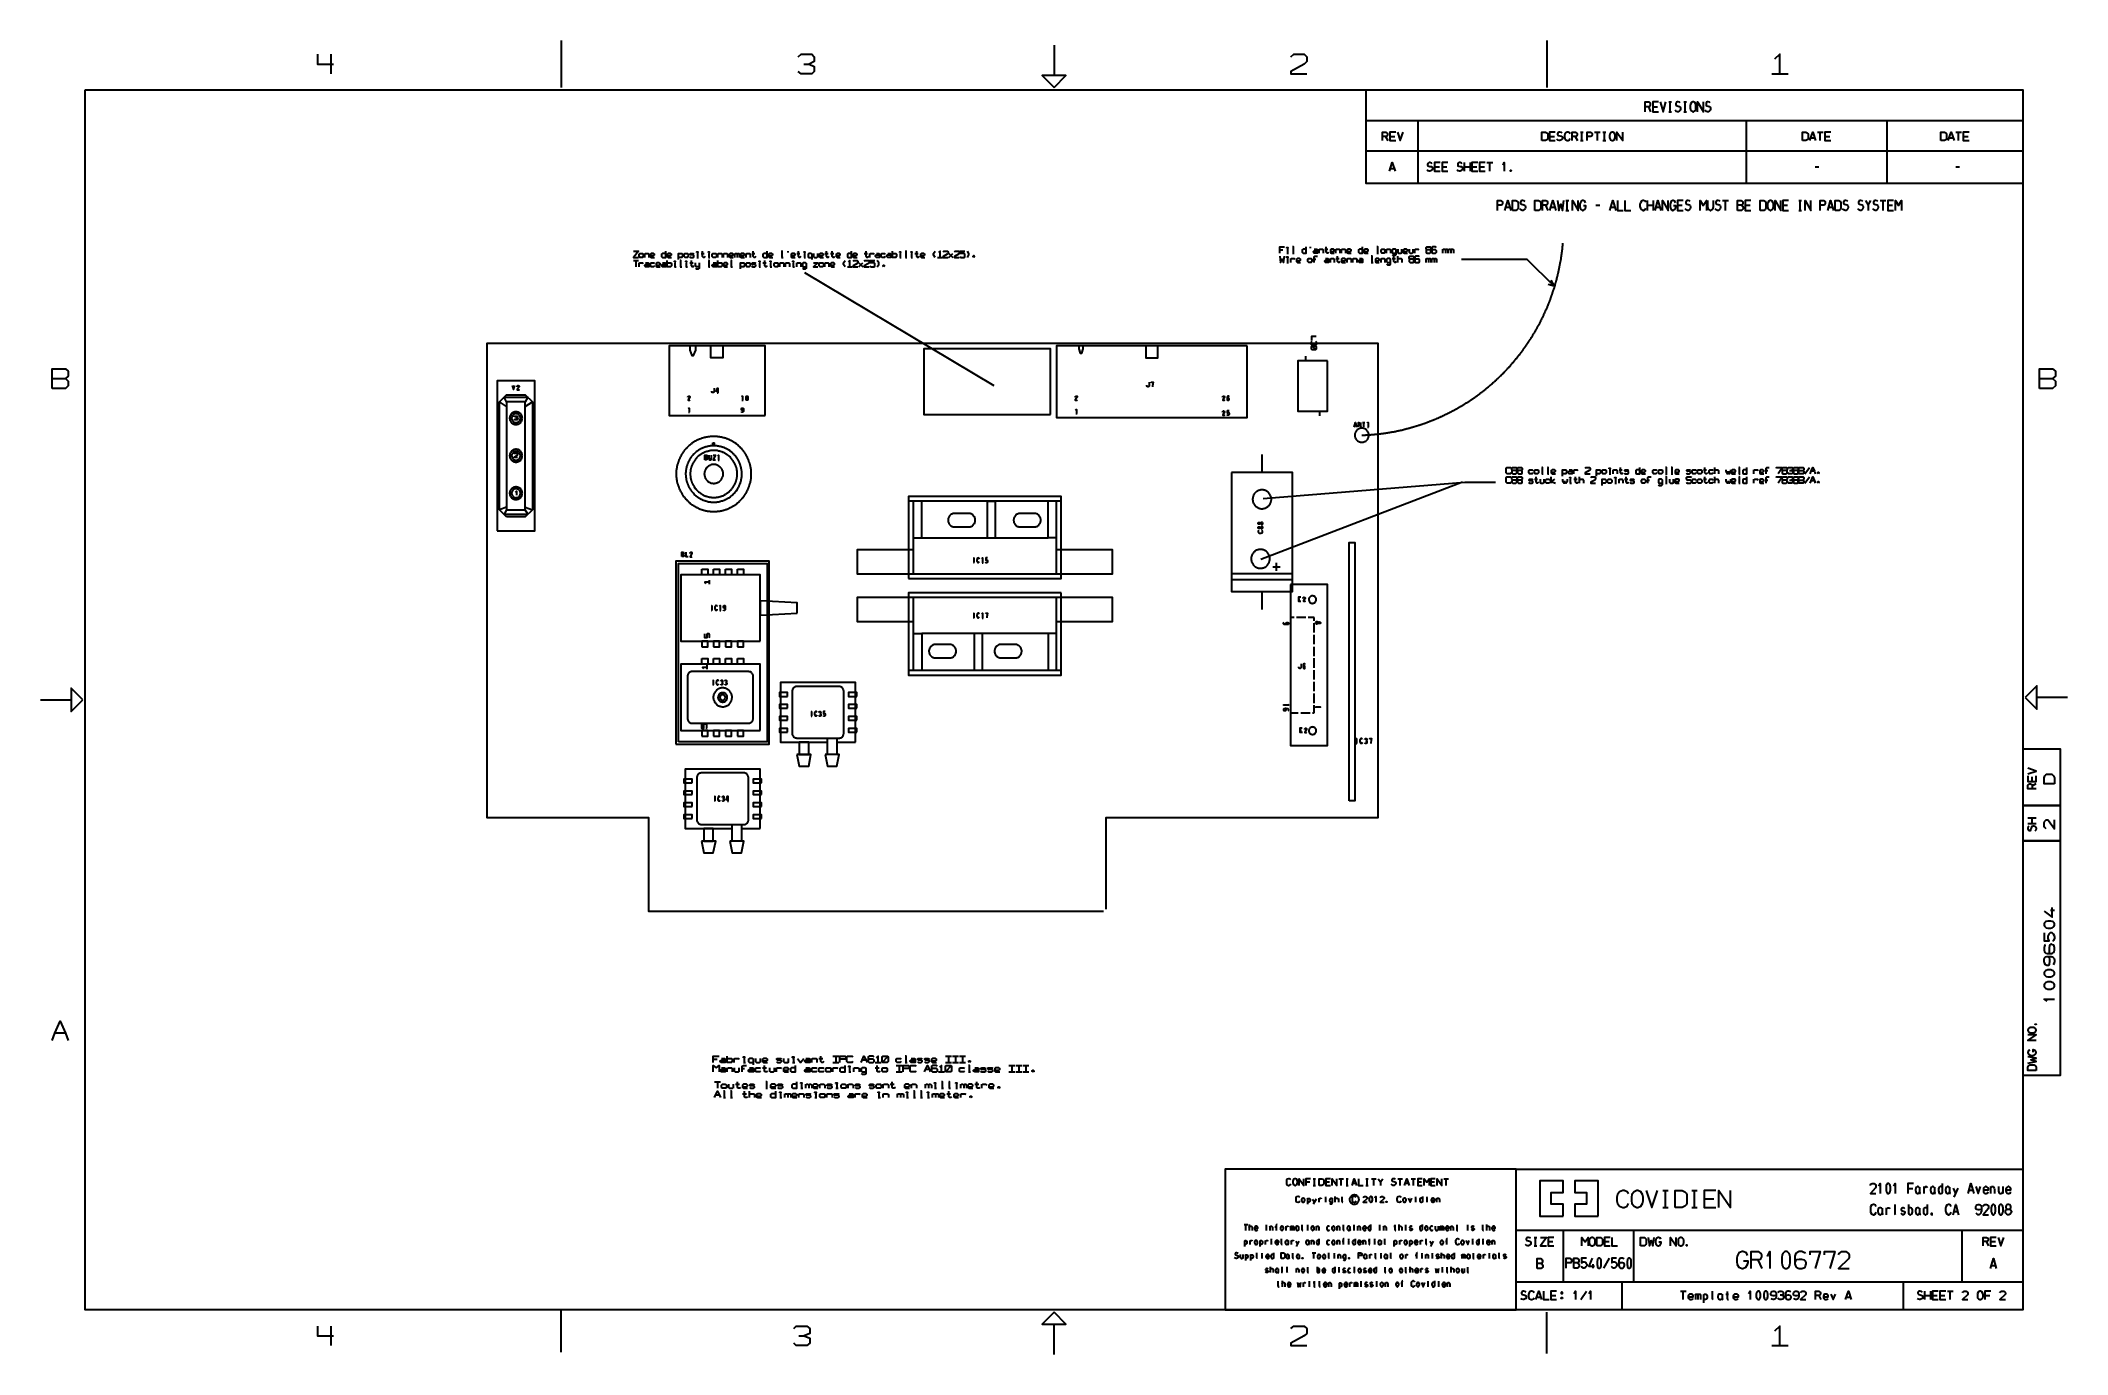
# Model space of a CAD drawing. Header units: millimetres. Extents: x 0 to 1189, y 35 to 806.
import ezdxf

# ---------------------------------------------------------------- set-up
doc = ezdxf.new("R2010")
doc.units = ezdxf.units.MM
doc.layers.add('Pen 1', color=7, linetype='Continuous')

msp = doc.modelspace()

# ---------------------------------------------------------------- linework, layer by layer
at = {"layer": 'Pen 1', "color": 7, "lineweight": 30}
for p, q in [((170.6, 797.5), (170.6, 786)), ((305.7, 805.6), (305.7, 778.1)), ((594.5, 802.8), (594.5, 785)), ((883.3, 805.6), (883.3, 778.1)), ((447.8, 791.7), (450.9, 791.7)), ((1015.3, 786), (1024.8, 786)), ((942.9, 766.8), (944.2, 763.8)), ((945.5, 766.8), (948.3, 766.8)), ((954.9, 769.7), (956.4, 769.7)), ((954.9, 763.8), (956.4, 763.8)), ((955.7, 763.8), (955.7, 769.7)), ((963.7, 769.7), (965.2, 769.7)), ((963.7, 763.8), (965.2, 763.8)), ((964.5, 763.8), (964.5, 769.7)), ((777.4, 758.8), (1162.4, 758.8)), ((788.9, 749.4), (790.2, 746.9)), ((791.4, 749.4), (794.2, 749.4)), ((807.7, 758.8), (807.7, 721.7)), ((885, 749.4), (887.8, 749.4)), ((900, 749.4), (901.3, 746.9)), ((903.2, 751.8), (904.7, 751.8)), ((904, 746.9), (904, 751.8)), ((911.3, 751.8), (914.7, 751.8)), ((913, 746.9), (913, 751.8)), ((916.3, 751.8), (917.9, 751.8)), ((917.2, 746.9), (917.2, 751.8)), ((1000.2, 758.8), (1000.2, 721.7)), ((1042, 751.8), (1045.3, 751.8)), ((1043.7, 746.9), (1043.7, 751.8)), ((1046.4, 749.4), (1049.2, 749.4)), ((1082.7, 758.8), (1082.7, 721.7)), ((1123.1, 751.8), (1126.5, 751.8)), ((1124.8, 746.9), (1124.8, 751.8)), ((1127.5, 749.4), (1130.3, 749.4)), ((777.4, 741), (1162.4, 741)), ((903.2, 746.9), (904.7, 746.9)), ((916.3, 746.9), (917.9, 746.9)), ((1038.1, 748.5), (1040.4, 748.5)), ((1119.2, 748.5), (1121.6, 748.5)), ((791.7, 730.6), (794, 730.6)), ((817.5, 731.5), (820.4, 731.5)), ((822, 731.5), (824.8, 731.5)), ((835.2, 729), (835.2, 734)), ((835.2, 731.5), (838.5, 731.5)), ((838.5, 734), (838.5, 729)), ((839.5, 731.5), (842.4, 731.5)), ((844, 731.5), (846.8, 731.5)), ((848.3, 734), (851.7, 734)), ((850, 729), (850, 734)), ((1040.7, 731.5), (1042.8, 731.5)), ((1123.2, 731.5), (1125.3, 731.5)), ((859.3, 707.9), (861.7, 707.9)), ((882.7, 709), (884, 706)), ((885.7, 707.9), (888.1, 707.9)), ((894.6, 711.9), (896.2, 711.9)), ((894.6, 706), (896.2, 706)), ((895.4, 706), (895.4, 711.9)), ((912.2, 709), (914.4, 709)), ((920.9, 707.9), (923.3, 707.9)), ((942.4, 706), (942.4, 711.9)), ((942.4, 709), (945.8, 709)), ((945.8, 711.9), (945.8, 706)), ((947.3, 707.9), (949.7, 707.9)), ((960, 709), (962.8, 709)), ((986.4, 711.9), (989.8, 711.9)), ((988.1, 706), (988.1, 711.9)), ((999.6, 709), (1002.5, 709)), ((1021.7, 709), (1024.5, 709)), ((1031.1, 711.9), (1032.6, 711.9)), ((1031.1, 706), (1032.6, 706)), ((1031.8, 706), (1031.8, 711.9)), ((1048.6, 707.9), (1050.9, 707.9)), ((1071.7, 709), (1073.4, 711.9)), ((1078.8, 711.9), (1082.2, 711.9)), ((1080.5, 706), (1080.5, 711.9)), ((1083.2, 709), (1086.1, 709)), ((354.6, 678.5), (354.6, 680.8)), ((385.2, 678.5), (386.2, 678.5)), ((387.6, 680.8), (389.5, 680.8)), ((391.9, 678.5), (392.8, 678.5)), ((397.5, 678.5), (397.5, 680.8)), ((400.8, 678.5), (400.8, 680.8)), ((407.4, 678.5), (407.4, 680.8)), ((414, 678.5), (414, 680.8)), ((417.3, 680.8), (419.2, 680.8)), ((434.8, 678.5), (435.7, 678.5)), ((438.5, 682.2), (438.5, 681.3)), ((443.7, 680.8), (445.6, 680.8)), ((448, 678.5), (448.9, 678.5)), ((452.7, 677.2), (452.7, 680.8)), ((456, 678.5), (456, 680.8)), ((460.2, 680.8), (462.1, 680.8)), ((463.5, 680.8), (465.4, 680.8)), ((483.3, 680.8), (485.2, 680.8)), ((486.6, 678.5), (486.6, 680.8)), ((504.1, 678.5), (505, 678.5)), ((507.4, 678.5), (508.3, 678.5)), ((510.7, 678.5), (511.6, 678.5)), ((513, 680.8), (514.9, 680.8)), ((526.2, 678.5), (529.1, 678.5)), ((532.8, 678.5), (535.2, 680.8)), ((532.8, 680.8), (535.2, 678.5)), ((726.8, 682.9), (728.7, 682.9)), ((731, 681), (732, 681)), ((733.4, 675.5), (733.4, 677.8)), ((734.3, 681), (735.2, 681)), ((744.7, 684.7), (744.7, 683.8)), ((746.6, 677.4), (748, 677.4)), ((749.9, 681), (749.9, 683.3)), ((753.2, 683.3), (755, 683.3)), ((756.5, 675.5), (756.5, 677.8)), ((759.8, 681), (759.8, 683.3)), ((759.8, 677.8), (761.7, 677.8)), ((763.1, 681), (763.1, 683.3)), ((766.4, 675.5), (766.4, 677.8)), ((769.7, 675.5), (769.7, 677.8)), ((783.8, 681), (784.8, 681)), ((786.2, 675.5), (786.2, 677.8)), ((789.5, 681), (789.5, 683.3)), ((792.8, 677.8), (794.7, 677.8)), ((796.1, 675.5), (796.1, 679.2)), ((798.4, 681), (798.4, 683.3)), ((805, 681), (805, 683.3)), ((806, 681), (806, 683.3)), ((812.6, 675.5), (812.6, 677.8)), ((815.9, 675.5), (815.9, 677.8)), ((822.5, 681), (822.5, 683.3)), ((825.8, 681), (825.8, 683.3)), ((348, 676.7), (350.9, 676.7)), ((349.4, 676.7), (349.4, 673)), ((351.3, 673), (351.3, 675.3)), ((372, 673), (373, 673)), ((375.4, 673), (376.3, 673)), ((378.6, 673), (379.6, 673)), ((381, 675.3), (382.9, 675.3)), ((391.9, 673), (392.8, 673)), ((405, 673), (406, 673)), ((421.6, 673), (422.5, 673)), ((423.9, 675.3), (425.8, 675.3)), ((428.2, 673), (429.1, 673)), ((433.8, 673), (433.8, 675.3)), ((437.1, 673), (437.1, 675.3)), ((441.4, 673), (442.3, 673)), ((443.7, 673), (443.7, 675.3)), ((559.5, 603.2), (448.4, 669.5)), ((460.2, 673), (460.2, 675.3)), ((473.4, 673), (476.2, 673)), ((480, 673), (482.4, 675.3)), ((480, 675.3), (482.4, 673)), ((731, 675.5), (732, 675.5)), ((780.5, 675.5), (781.5, 675.5)), ((742, 620.5), (742, 617.8)), ((745.4, 626.6), (748.2, 624.2)), ((746.8, 628.5), (746.8, 627.8)), ((7.3, 607.5), (15.1, 607.5)), ((1172.1, 607.5), (1179.9, 607.5)), ((397.1, 599), (397.6, 599)), ((411.5, 594.8), (412.2, 594.8)), ((273.6, 591.1), (269.5, 593.9)), ((284.6, 591.1), (288.8, 593.9)), ((380.2, 587.8), (380.9, 587.8)), ((607.3, 586.9), (608, 586.9)), ((750.2, 588.3), (750.2, 585.6)), ((770.8, 580), (771.7, 580)), ((775.3, 581.8), (776.8, 581.8)), ((776, 581.8), (776, 579.1)), ((778.3, 578.9), (778.9, 578.9)), ((394, 569.3), (395.9, 569.3)), ((395, 570.2), (395, 568.4)), ((397.6, 559.7), (398.2, 559.7)), ((716.4, 562.9), (716.4, 552.4)), ((834, 546.8), (715.8, 501.5)), ((876.1, 548.5), (878, 548.5)), ((880.4, 551.7), (881.3, 551.7)), ((881.8, 546.2), (881.8, 548.5)), ((883.7, 551.7), (884.6, 551.7)), ((886, 546.2), (886, 549.9)), ((894, 546.7), (894, 547.6)), ((899.2, 551.7), (899.2, 554)), ((899.2, 548.5), (901.1, 548.5)), ((902.5, 546.2), (902.5, 549.9)), ((920, 551.7), (920.9, 551.7)), ((922.3, 551.7), (922.3, 554)), ((925.7, 554), (927.5, 554)), ((925.7, 546.2), (925.7, 548.5)), ((929, 548.5), (930.8, 548.5)), ((942.2, 548), (943.5, 548)), ((953, 551.7), (953.9, 551.7)), ((956.3, 551.7), (957.2, 551.7)), ((957.7, 546.2), (957.7, 548.5)), ((975.2, 554), (977, 554)), ((975.2, 548.5), (977, 548.5)), ((981.8, 551.7), (981.8, 555.4)), ((981.8, 546.2), (981.8, 549.9)), ((989.8, 552.2), (989.8, 553.1)), ((989.8, 546.7), (989.8, 547.6)), ((995.9, 551.7), (996.8, 551.7)), ((1004.8, 551.7), (1004.8, 554)), ((1004.8, 546.2), (1004.8, 548.5)), ((1011.5, 553.5), (1012.9, 553.5)), ((1011.5, 548), (1012.9, 548)), ((1025.6, 553.5), (1026.6, 553.5)), ((1025.6, 548), (1026.6, 548)), ((1031.2, 553.5), (1033.6, 553.5)), ((1031.2, 548), (1033.6, 548)), ((1034.6, 551.7), (1037.4, 555.4)), ((1034.6, 546.2), (1037.4, 549.9)), ((1040.2, 553.1), (1038.3, 553.1)), ((1040.2, 547.6), (1038.3, 547.6)), ((896.9, 546.2), (897.8, 546.2)), ((923.3, 546.2), (924.2, 546.2)), ((953, 546.2), (953.9, 546.2)), ((995.9, 546.2), (996.8, 546.2)), ((273.6, 532), (269.5, 530.6)), ((284.6, 532), (288.8, 530.6)), ((517, 514.1), (591, 514.1)), ((547.4, 502.3), (547.7, 502.3)), ((547.4, 499.6), (547.7, 499.6)), ((547.5, 502.3), (547.5, 499.6)), ((552.3, 499.5), (552.9, 499.5)), ((724.9, 494.8), (724.9, 499.5)), ((392.6, 486.9), (392.6, 489.3)), ((733.9, 493), (699, 493)), ((733.9, 489.5), (699, 489.5)), ((722.8, 497.1), (727, 497.1)), ((426.3, 483.9), (426.5, 483.9)), ((426.8, 483.9), (427.1, 483.9)), ((427.4, 483.9), (427.6, 483.9)), ((716.4, 482.6), (716.4, 472.1)), ((737.8, 478.1), (738.7, 478.1)), ((393.7, 474.4), (394, 474.4)), ((393.7, 471.6), (394, 471.6)), ((393.9, 474.4), (393.9, 471.6)), ((398.6, 471.5), (399.2, 471.5)), ((426.3, 472.9), (426.5, 472.9)), ((426.8, 472.9), (427.1, 472.9)), ((427.4, 472.9), (427.6, 472.9)), ((547.4, 470), (547.7, 470)), ((547.4, 467.3), (547.7, 467.3)), ((547.5, 470), (547.5, 467.3)), ((552.3, 467.1), (552.9, 467.1)), ((733.1, 467.5), (733.1, 462)), ((735.3, 467.5), (733.1, 467.5)), ((742.2, 467.5), (736.7, 467.5)), ((747, 467.5), (743.5, 467.5)), ((747, 465.5), (747, 467.5)), ((747, 458.6), (747, 464.1)), ((426.3, 461.9), (426.5, 461.9)), ((426.8, 461.9), (427.1, 461.9)), ((427.4, 461.9), (427.6, 461.9)), ((591, 458), (517, 458)), ((733.1, 460.6), (733.1, 455.1)), ((733.1, 453.7), (733.1, 448.2)), ((747, 451.7), (747, 457.2)), ((733.1, 446.8), (733.1, 441.3)), ((733.1, 440), (733.1, 434.5)), ((747, 444.8), (747, 450.3)), ((747, 438), (747, 443.5)), ((391.2, 437.1), (391.2, 439.4)), ((394.5, 430.7), (394.9, 430.7)), ((394.5, 428), (394.9, 428)), ((394.7, 430.7), (394.7, 428)), ((733.1, 433.1), (733.1, 427.6)), ((747, 431.1), (747, 436.6)), ((747, 424.2), (747, 429.7)), ((0.4, 419.2), (18.3, 419.2)), ((729, 416.5), (729, 415.8)), ((733.1, 426.2), (733.1, 420.7)), ((733.1, 419.3), (733.1, 413.8)), ((747, 417.3), (747, 422.8)), ((747, 411.5), (747, 416)), ((1188.6, 420.5), (1170.7, 420.5)), ((452.2, 412.4), (452.5, 412.4)), ((452.2, 409.6), (452.5, 409.6)), ((452.4, 412.4), (452.4, 409.6)), ((733.1, 412.4), (733.1, 411.5)), ((733.1, 411.5), (737.7, 411.5)), ((739.1, 411.5), (744.6, 411.5)), ((746, 411.5), (747, 411.5)), ((747.7, 415.1), (747.7, 414.4)), ((467.2, 394.4), (478.2, 394.4)), ((738.6, 401.3), (739.5, 401.3)), ((771.6, 396.5), (772, 396.5)), ((771.6, 393.6), (772, 393.6)), ((771.8, 396.5), (771.8, 393.6)), ((1167.8, 371.3), (1167.8, 374.1)), ((1167.8, 368.8), (1170.2, 370.1)), ((395.4, 362.6), (395.8, 362.6)), ((395.4, 359.9), (395.8, 359.9)), ((395.6, 362.6), (395.6, 359.9)), ((403.1, 359.8), (403.6, 359.8)), ((1165.3, 349.9), (1170.2, 349.9)), ((1170.2, 346.5), (1165.3, 346.5)), ((1167.8, 346.5), (1167.8, 349.9)), ((411.3, 343.7), (422.3, 343.7)), ((1178.6, 295.8), (1180.9, 295.8)), ((15.1, 223.7), (8.9, 223.7)), ((394.7, 208.5), (397.1, 208.5)), ((403, 201.1), (403, 203.4)), ((407.1, 206.6), (407.1, 208.9)), ((410, 201.1), (410, 203.4)), ((411.2, 203), (413, 203)), ((412.4, 206.6), (413.6, 206.6)), ((418.3, 205.3), (418.3, 208.9)), ((422.4, 206.6), (422.4, 208.9)), ((423.6, 203.4), (426, 203.4)), ((430.7, 201.1), (430.7, 203.4)), ((431.9, 201.1), (431.9, 203.4)), ((438.9, 206.6), (438.9, 208.9)), ((441.3, 206.6), (442.5, 206.6)), ((452.5, 206.6), (452.5, 208.9)), ((456.6, 208.9), (459, 208.9)), ((464.9, 210.3), (468.4, 210.3)), ((464.9, 206.6), (468.4, 206.6)), ((464.9, 201.1), (464.9, 203.4)), ((466.6, 210.3), (466.6, 206.6)), ((477.2, 201.1), (477.2, 203.4)), ((484.3, 208), (482, 208)), ((489.6, 206.6), (493.1, 206.6)), ((489.6, 203.4), (492, 203.4)), ((493.8, 206.6), (497.3, 210.3)), ((502, 204.8), (505.5, 204.8)), ((503.8, 204.8), (503.8, 201.1)), ((507.3, 206.6), (508.5, 206.6)), ((521.5, 202.5), (519.1, 202.5)), ((530.9, 210.3), (534.4, 210.3)), ((530.9, 206.6), (534.4, 206.6)), ((530.9, 201.1), (534.4, 204.8)), ((532.7, 210.3), (532.7, 206.6)), ((535, 210.3), (538.5, 210.3)), ((535, 206.6), (538.5, 206.6)), ((536.8, 210.3), (536.8, 206.6)), ((539.1, 210.3), (542.7, 210.3)), ((539.1, 206.6), (542.7, 206.6)), ((540.9, 210.3), (540.9, 206.6)), ((568, 204.8), (571.5, 204.8)), ((569.8, 204.8), (569.8, 201.1)), ((572.1, 204.8), (575.7, 204.8)), ((573.9, 204.8), (573.9, 201.1)), ((576.2, 204.8), (579.8, 204.8)), ((578, 204.8), (578, 201.1)), ((395.4, 195.2), (399, 195.2)), ((397.2, 195.2), (397.2, 191.5)), ((406.6, 191.5), (406.6, 193.8)), ((407.8, 193.8), (410.1, 193.8)), ((425.5, 191.5), (426.6, 191.5)), ((446.1, 191.5), (447.3, 191.5)), ((449, 191.5), (449, 193.8)), ((457.3, 191.5), (457.3, 193.8)), ((466.7, 191.5), (467.9, 191.5)), ((473.8, 191.5), (473.8, 193.8)), ((474.3, 201.1), (475.5, 201.1)), ((494.4, 191.5), (494.4, 193.8)), ((498.5, 193.8), (500.9, 193.8)), ((502, 201.1), (505.5, 201.1)), ((510.9, 191.5), (510.9, 193.8)), ((519.2, 191.5), (519.2, 193.8)), ((524.5, 191.5), (525.7, 191.5)), ((526.8, 201.1), (530.3, 201.1)), ((528.6, 191.5), (529.8, 191.5)), ((532.8, 191.5), (533.9, 191.5)), ((536.9, 191.5), (538, 191.5)), ((539.8, 191.5), (539.8, 193.8)), ((544.4, 201.1), (545.6, 201.1)), ((548.1, 193.8), (550.4, 193.8)), ((552.2, 191.5), (552.2, 193.8)), ((568, 201.1), (571.5, 201.1)), ((572.1, 201.1), (575.7, 201.1)), ((576.2, 201.1), (579.8, 201.1)), ((398.4, 187.4), (396, 187.4)), ((400.7, 186), (401.9, 186)), ((404.9, 186), (406, 186)), ((411.9, 188.3), (414.3, 188.3)), ((416, 186), (416, 189.7)), ((433.7, 186), (434.9, 186)), ((436.7, 186), (436.7, 188.3)), ((444.9, 186), (444.9, 188.3)), ((454.4, 186), (455.5, 186)), ((461.4, 186), (461.4, 188.3)), ((477.9, 186), (477.9, 188.3)), ((491.5, 186), (492.7, 186)), ((494.4, 186), (494.4, 188.3)), ((502.7, 186), (502.7, 188.3)), ((508, 186), (509.2, 186)), ((512.1, 186), (513.3, 186)), ((516.2, 186), (517.4, 186)), ((520.4, 186), (521.5, 186)), ((523.3, 186), (523.3, 188.3)), ((531.6, 188.3), (533.9, 188.3)), ((539.8, 186), (539.8, 188.3)), ((865.4, 144.1), (1162.4, 144.1)), ((865.4, 61.6), (865.4, 144.1)), ((742.2, 136.6), (744.5, 136.6)), ((746.5, 138.5), (747.8, 138.5)), ((746.5, 134.6), (747.8, 134.6)), ((747.2, 134.6), (747.2, 138.5)), ((753.8, 136.6), (756, 136.6)), ((761.5, 138.5), (764.2, 138.5)), ((762.8, 134.6), (762.8, 138.5)), ((765.8, 138.5), (767, 138.5)), ((765.8, 134.6), (767, 134.6)), ((766.4, 134.6), (766.4, 138.5)), ((769.5, 135.8), (771.5, 135.8)), ((777.3, 138.5), (778.6, 138.5)), ((777.3, 134.6), (778.6, 134.6)), ((778, 134.6), (778, 138.5)), ((780.7, 138.5), (783.4, 138.5)), ((782, 134.6), (782, 138.5)), ((785.9, 136.6), (787.2, 138.5)), ((796.1, 138.5), (798.8, 138.5)), ((797.5, 134.6), (797.5, 138.5)), ((800.3, 135.8), (802.2, 135.8)), ((803.8, 138.5), (806.5, 138.5)), ((805.2, 134.6), (805.2, 138.5)), ((807.7, 136.6), (809.9, 136.6)), ((815.3, 136.6), (817.6, 136.6)), ((823, 138.5), (825.8, 138.5)), ((824.4, 134.6), (824.4, 138.5)), ((951.3, 131.5), (954.5, 131.5)), ((953, 121.7), (953, 131.5)), ((968.4, 131.5), (971.5, 131.5)), ((970, 121.7), (970, 131.5)), ((1095.1, 132.8), (1097.9, 132.8)), ((1104.4, 133.9), (1104.4, 129.9)), ((1121.6, 133), (1123, 129.9)), ((1124.3, 133), (1122, 127.6)), ((1130.8, 131.7), (1133.2, 131.7)), ((1143.5, 133.9), (1143.5, 129.9)), ((1150.6, 133.9), (1150.6, 129.9)), ((743, 126.8), (743, 123.5)), ((746.1, 126.5), (747.2, 124.8)), ((748.2, 126.5), (746.4, 123.5)), ((749.7, 127.1), (749.7, 124.8)), ((753.6, 127.9), (753.6, 127.4)), ((759.2, 128.1), (759.2, 124.8)), ((762.8, 127.1), (763.8, 127.1)), ((806.4, 127.9), (806.4, 127.4)), ((813, 127.9), (813, 127.4)), ((818.7, 127.1), (818.7, 124.8)), ((951.3, 121.7), (954.5, 121.7)), ((968.4, 121.7), (971.5, 121.7)), ((975.7, 126.7), (981.3, 126.7)), ((1082.4, 121.5), (1082.4, 117.4)), ((1122, 119.3), (1124.3, 119.3)), ((705.9, 111.6), (708.1, 111.6)), ((707, 108.2), (707, 111.6)), ((708.9, 111.6), (708.9, 108.2)), ((718.8, 111.4), (718.8, 110.9)), ((721, 110.6), (721, 108.2)), ((724, 110.2), (725.3, 110.2)), ((730.4, 110.6), (730.4, 108.2)), ((733.1, 110.6), (733.1, 108.2)), ((739.4, 110.6), (740.3, 110.6)), ((743, 111.4), (743, 110.9)), ((748.2, 110.6), (748.2, 108.2)), ((760.3, 110.6), (760.3, 108.2)), ((763.6, 110.6), (764.5, 110.6)), ((770.3, 111.4), (770.3, 110.9)), ((772.5, 110.6), (772.5, 108.2)), ((785.4, 111.4), (785.4, 110.9)), ((787.6, 110.6), (787.6, 108.2)), ((793.8, 110.6), (794.8, 110.6)), ((796.7, 111.6), (796.7, 108.2)), ((800.5, 111.4), (800.5, 110.9)), ((819.6, 110.6), (819.6, 108.2)), ((820.8, 110.6), (820.8, 108.2)), ((826.9, 110.6), (826.9, 108.2)), ((830.2, 110.6), (831, 110.6)), ((836.8, 111.4), (836.8, 110.9)), ((845.3, 110.6), (846.2, 110.6)), ((848.1, 111.6), (848.1, 108.2)), ((865.4, 108.4), (1162.4, 108.4)), ((892.9, 108.4), (892.9, 78.1)), ((934.2, 108.4), (934.2, 78.1)), ((1126.7, 108.4), (1126.7, 78.1)), ((706.1, 102), (706.1, 98.8)), ((709.2, 102.3), (709.2, 100)), ((715.2, 102), (715.2, 98.8)), ((718.3, 102.3), (718.3, 100)), ((721.8, 103.2), (721.8, 102.7)), ((727.3, 102.3), (728.2, 102.3)), ((733.5, 102.3), (733.5, 100)), ((736.2, 101.8), (737.2, 100)), ((738, 101.8), (736.5, 98.8)), ((745.2, 102.3), (745.2, 100)), ((745.8, 95.1), (748, 95.1)), ((746.9, 91.8), (746.9, 95.1)), ((760.3, 102.3), (760.3, 100)), ((763.4, 101.9), (764.6, 101.9)), ((767.2, 103.2), (767.2, 102.7)), ((775.5, 102.3), (775.5, 100)), ((778.7, 102.3), (779.6, 102.3)), ((782.4, 103.2), (782.4, 102.7)), ((793.8, 102), (793.8, 98.8)), ((797, 102.3), (797, 100)), ((802.9, 102), (802.9, 98.8)), ((809.1, 102.3), (809.1, 100)), ((812, 102.3), (812.9, 102.3)), ((814.9, 101.8), (815.8, 100)), ((816.7, 101.8), (815.2, 98.8)), ((821.4, 95.1), (821.4, 91.8)), ((823.9, 101.9), (825.1, 101.9)), ((839.8, 103.2), (839.8, 102.7)), ((845.9, 103.2), (845.9, 102.7)), ((851.1, 102.3), (851.1, 100)), ((875.9, 104.1), (877.5, 104.1)), ((875.9, 99.2), (877.5, 99.2)), ((876.7, 99.2), (876.7, 104.1)), ((884.1, 101.7), (887, 101.7)), ((917.1, 101.7), (920, 101.7)), ((1140.9, 101.7), (1142.2, 99.2)), ((1143.5, 101.7), (1146.3, 101.7)), ((705.2, 94.1), (705.2, 91.8)), ((706.7, 93.8), (706.7, 90.5)), ((709.7, 93.8), (709.7, 90.5)), ((716.3, 94.9), (716.3, 94.4)), ((721.3, 86.8), (721.3, 83.5)), ((733.9, 94.1), (734.8, 94.1)), ((736.4, 85.8), (736.4, 83.5)), ((742.7, 85.8), (743.6, 85.8)), ((758.7, 94.9), (758.7, 94.4)), ((760.9, 94.1), (760.9, 91.8)), ((761.5, 86.7), (761.5, 86.2)), ((779.4, 94.1), (779.4, 91.8)), ((782.3, 94.1), (783.2, 94.1)), ((786, 94.9), (786, 94.4)), ((788.1, 85.8), (789, 85.8)), ((800.2, 85.8), (801.1, 85.8)), ((800.5, 94.1), (800.5, 91.8)), ((803, 86.8), (803, 83.5)), ((806.3, 93.7), (807.5, 93.7)), ((809.4, 85.8), (809.4, 83.5)), ((810.2, 94.9), (810.2, 94.4)), ((812.3, 94.1), (812.3, 91.8)), ((816.2, 94.9), (816.2, 94.4)), ((822, 86.7), (822, 86.2)), ((824.4, 85.8), (825.3, 85.8)), ((827.2, 86.8), (827.2, 83.5)), ((833.5, 94.1), (833.5, 91.8)), ((835, 85.8), (835, 83.5)), ((836.5, 85.8), (837.4, 85.8)), ((839.8, 94.1), (840.7, 94.1)), ((846, 94.1), (846, 91.8)), ((849.5, 94.9), (849.5, 94.4)), ((910.4, 88.4), (910.4, 86.1)), ((916.8, 86.1), (920.2, 92)), ((1007, 90.9), (1009.5, 85.9)), ((1144, 87.7), (1146.3, 87.7)), ((725.4, 77.6), (726.3, 77.6)), ((728.2, 78.6), (728.2, 75.2)), ((740.6, 77.6), (740.6, 75.2)), ((744.1, 78.4), (744.1, 77.9)), ((746.5, 77.6), (747.5, 77.6)), ((749.6, 77.6), (750.5, 77.6)), ((755.4, 77.6), (755.4, 75.2)), ((761.7, 77.3), (761.7, 74)), ((767.8, 77.6), (767.8, 75.2)), ((770.5, 77.6), (770.5, 75.2)), ((774.4, 78.4), (774.4, 77.9)), ((783.5, 78.4), (783.5, 77.9)), ((788.7, 77.6), (788.7, 75.2)), ((797.8, 77.2), (799, 77.2)), ((813.7, 78.4), (813.7, 77.9)), ((819.8, 78.4), (819.8, 77.9)), ((825, 77.6), (825, 75.2)), ((865.4, 78.1), (1162.4, 78.1)), ((903.4, 67.6), (906.7, 72.5)), ((927.3, 78.1), (927.3, 61.6)), ((961.7, 72.5), (965, 72.5)), ((963.3, 67.6), (963.3, 72.5)), ((1092.3, 78.1), (1092.3, 61.6)), ((1105, 67.6), (1105, 72.5)), ((1108.3, 72.5), (1108.3, 67.6)), ((1118.2, 72.5), (1121.6, 72.5)), ((1119.8, 67.6), (1119.8, 72.5)), ((305.7, 36.8), (305.7, 61.1)), ((877.5, 69.1), (879.8, 69.1)), ((883.3, 36), (883.3, 60.2)), ((885.8, 70.1), (888.6, 70.1)), ((970.5, 70.9), (970.5, 67.6)), ((975.2, 70.6), (975.2, 65.8)), ((988.4, 70.9), (989.8, 70.9)), ((1042.8, 70.1), (1044.1, 67.6)), ((1059, 69.1), (1061.3, 69.1)), ((1105, 70.1), (1108.3, 70.1)), ((1109.4, 70.1), (1112.2, 70.1)), ((1113.8, 70.1), (1116.6, 70.1)), ((1140.2, 70.1), (1143, 70.1)), ((170.6, 52.1), (170.6, 40.7)), ((594.5, 35.5), (594.5, 53.3)), ((445, 46.4), (448.1, 46.4)), ((1015.3, 40.7), (1024.8, 40.7))]:
    msp.add_line(p, q, dxfattribs=at)
for points in [[(162.7, 797.5), (162.7, 791.7), (172.1, 791.7)], [(444.6, 796), (446.2, 797.5), (452.5, 797.5), (454, 796), (454, 793.2), (450.9, 791.7), (454, 790.3), (454, 787.4), (452.5, 786), (446.2, 786), (444.6, 787.4)], [(733.4, 796), (735, 797.5), (741.2, 797.5), (742.8, 796), (742.8, 793.2), (741.2, 791.7), (733.4, 787.4), (733.4, 786), (742.8, 786)], [(1020, 786), (1020, 797.5), (1016.9, 794.6)], [(594.5, 778.1), (601.4, 785), (587.6, 785), (594.5, 778.1)], [(26.5, 776.7), (1162.4, 776.7), (1162.4, 61.6), (26.5, 61.6), (26.5, 776.7)], [(777.4, 776.7), (1162.4, 776.7), (1162.4, 721.7), (777.4, 721.7), (777.4, 776.7)], [(941, 763.8), (941, 769.7), (943.1, 769.7), (943.5, 769.5), (943.9, 769), (944, 768.5), (944, 767.8), (943.7, 767), (943.3, 766.8), (941, 766.8)], [(948.8, 769.7), (945.5, 769.7), (945.5, 763.8), (948.8, 763.8)], [(949.8, 769.7), (951.5, 763.8), (953.2, 769.7)], [(961.6, 769), (961.2, 769.5), (960.4, 769.7), (960, 769.7), (959.4, 769.5), (959.2, 769.2), (959, 768.5), (959, 768.1), (959.2, 767.6), (959.7, 767.4), (960.4, 767.2), (961, 767), (961.6, 766.5), (961.8, 765.9), (961.8, 765.4), (961.6, 764.7), (961.2, 764.3), (960.4, 763.8), (960, 763.8), (959.2, 764), (958.7, 764.7)], [(969.3, 769.7), (969, 769.7), (968.2, 769.2), (967.6, 768.3), (967.5, 767.4), (967.5, 766.1), (967.6, 765.2), (968.2, 764.3), (969, 763.8), (969.3, 763.8), (970.1, 764.3), (970.7, 765.2), (970.8, 766.1), (970.8, 767.4), (970.7, 768.3), (970.1, 769.2), (969.3, 769.7)], [(971.8, 763.8), (971.8, 769.7), (975.2, 763.8), (975.2, 769.7)], [(979.2, 769), (978.8, 769.5), (978, 769.7), (977.6, 769.7), (977, 769.5), (976.8, 769.2), (976.7, 768.5), (976.7, 768.1), (976.8, 767.6), (977.2, 767.4), (978, 767.2), (978.6, 767), (979.2, 766.5), (979.4, 765.9), (979.4, 765.4), (979.2, 764.7), (978.8, 764.3), (978, 763.8), (977.6, 763.8), (976.8, 764), (976.2, 764.7)], [(787, 746.9), (787, 751.8), (789.1, 751.8), (789.4, 751.7), (789.8, 751.3), (790, 750.9), (790, 750.3), (789.6, 749.5), (789.2, 749.4), (787, 749.4)], [(794.8, 751.8), (791.4, 751.8), (791.4, 746.9), (794.8, 746.9)], [(795.8, 751.8), (797.5, 746.9), (799.2, 751.8)], [(880.5, 746.9), (880.5, 751.8), (882.6, 751.8), (883.4, 751.5), (883.7, 751.1), (883.9, 750.7), (883.9, 748.1), (883.7, 747.7), (883.4, 747.3), (882.6, 746.9), (880.5, 746.9)], [(888.3, 751.8), (885, 751.8), (885, 746.9), (888.3, 746.9)], [(892.3, 751.3), (891.9, 751.7), (891.1, 751.8), (890.7, 751.8), (890.1, 751.7), (889.9, 751.5), (889.7, 750.9), (889.7, 750.5), (889.9, 750.1), (890.3, 749.9), (891.1, 749.7), (891.7, 749.5), (892.3, 749.2), (892.5, 748.7), (892.5, 748.3), (892.3, 747.7), (891.9, 747.3), (891.1, 746.9), (890.7, 746.9), (889.9, 747.1), (889.3, 747.7)], [(897.1, 750.9), (896.7, 751.5), (895.8, 751.8), (895.4, 751.8), (894.5, 751.5), (893.9, 750.7), (893.8, 749.9), (893.8, 748.8), (893.9, 748.1), (894.5, 747.3), (895.4, 746.9), (895.8, 746.9), (896.7, 747.3), (897.1, 748.1)], [(898.2, 746.9), (898.2, 751.8), (900.2, 751.8), (900.5, 751.7), (901, 751.3), (901.1, 750.9), (901.1, 750.3), (900.8, 749.5), (900.3, 749.4), (898.2, 749.4)], [(907, 746.9), (907, 751.8), (909, 751.8), (909.3, 751.7), (909.8, 751.3), (909.9, 750.9), (909.9, 750.3), (909.5, 749.5), (909.2, 749.4), (907, 749.4)], [(922, 751.8), (921.7, 751.8), (920.8, 751.5), (920.3, 750.7), (920.2, 749.9), (920.2, 748.8), (920.3, 748.1), (920.8, 747.3), (921.7, 746.9), (922, 746.9), (922.8, 747.3), (923.3, 748.1), (923.5, 748.8), (923.5, 749.9), (923.3, 750.7), (922.8, 751.5), (922, 751.8)], [(924.5, 746.9), (924.5, 751.8), (927.9, 746.9), (927.9, 751.8)], [(1033.2, 746.9), (1033.2, 751.8), (1035.2, 751.8), (1036, 751.5), (1036.3, 751.1), (1036.6, 750.7), (1036.6, 748.1), (1036.3, 747.7), (1036, 747.3), (1035.2, 746.9), (1033.2, 746.9)], [(1037.6, 746.9), (1039.3, 751.8), (1040.9, 746.9)], [(1049.8, 751.8), (1046.4, 751.8), (1046.4, 746.9), (1049.8, 746.9)], [(1114.3, 746.9), (1114.3, 751.8), (1116.4, 751.8), (1117.2, 751.5), (1117.5, 751.1), (1117.7, 750.7), (1117.7, 748.1), (1117.5, 747.7), (1117.2, 747.3), (1116.4, 746.9), (1114.3, 746.9)], [(1118.7, 746.9), (1120.4, 751.8), (1122.1, 746.9)], [(1130.9, 751.8), (1127.5, 751.8), (1127.5, 746.9), (1130.9, 746.9)], [(791.2, 729), (792.8, 734), (794.5, 729)], [(816.1, 733.4), (815.7, 733.8), (814.9, 734), (814.5, 734), (813.9, 733.8), (813.7, 733.6), (813.5, 733), (813.5, 732.6), (813.7, 732.2), (814.2, 732), (814.9, 731.8), (815.5, 731.7), (816.1, 731.3), (816.3, 730.8), (816.3, 730.4), (816.1, 729.8), (815.7, 729.5), (814.9, 729), (814.5, 729), (813.7, 729.2), (813.2, 729.8)], [(820.9, 734), (817.5, 734), (817.5, 729), (820.9, 729)], [(825.3, 734), (822, 734), (822, 729), (825.3, 729)], [(833.8, 733.4), (833.3, 733.8), (832.5, 734), (832.1, 734), (831.5, 733.8), (831.3, 733.6), (831.2, 733), (831.2, 732.6), (831.3, 732.2), (831.8, 732), (832.5, 731.8), (833.1, 731.7), (833.8, 731.3), (833.9, 730.8), (833.9, 730.4), (833.8, 729.8), (833.3, 729.5), (832.5, 729), (832.1, 729), (831.3, 729.2), (830.8, 729.8)], [(842.9, 734), (839.5, 734), (839.5, 729), (842.9, 729)], [(847.3, 734), (844, 734), (844, 729), (847.3, 729)], [(857.7, 732.5), (858.4, 734), (858.4, 729)], [(862.4, 729.2), (862.3, 729), (862.1, 729), (862, 729.2), (862, 729.5), (862.1, 729.6), (862.3, 729.6), (862.4, 729.5), (862.4, 729.2)], [(854.4, 706), (854.4, 711.9), (856.5, 711.9), (856.8, 711.7), (857.2, 711.2), (857.4, 710.8), (857.4, 710.1), (857, 709.2), (856.6, 709), (854.4, 709)], [(858.8, 706), (860.5, 711.9), (862.2, 706)], [(863.2, 706), (863.2, 711.9), (865.3, 711.9), (866, 711.5), (866.4, 711), (866.6, 710.5), (866.6, 707.4), (866.4, 707), (866, 706.5), (865.3, 706), (863.2, 706)], [(870.6, 711.2), (870.2, 711.7), (869.4, 711.9), (869, 711.9), (868.4, 711.7), (868.2, 711.5), (868, 710.8), (868, 710.3), (868.2, 709.9), (868.6, 709.7), (869.4, 709.4), (870, 709.2), (870.6, 708.8), (870.8, 708.1), (870.8, 707.7), (870.6, 707), (870.2, 706.5), (869.4, 706), (869, 706), (868.2, 706.3), (867.6, 707)], [(876.4, 706), (876.4, 711.9), (878.5, 711.9), (879.2, 711.5), (879.6, 711), (879.8, 710.5), (879.8, 707.4), (879.6, 707), (879.2, 706.5), (878.5, 706), (876.4, 706)], [(880.8, 706), (880.8, 711.9), (882.9, 711.9), (883.2, 711.7), (883.7, 711.2), (883.8, 710.8), (883.8, 710.1), (883.4, 709.2), (883, 709), (880.8, 709)], [(885.2, 706), (886.9, 711.9), (888.6, 706)], [(889.6, 711.9), (890.5, 706), (891.5, 709.7), (892.5, 706), (893.3, 711.9)], [(898.4, 706), (898.4, 711.9), (901.8, 706), (901.8, 711.9)], [(906, 710.5), (905.7, 711.5), (904.7, 711.9), (904.3, 711.9), (903.5, 711.5), (902.9, 710.3), (902.8, 709.7), (902.8, 708.3), (902.9, 707.4), (903.5, 706.5), (904.3, 706), (904.7, 706), (905.5, 706.5), (906, 707.4), (906.2, 708.1), (906.2, 708.6), (904.8, 708.6)], [(920.4, 706), (922.1, 711.9), (923.8, 706)], [(924.8, 711.9), (924.8, 706), (928.2, 706)], [(929.2, 711.9), (929.2, 706), (932.6, 706)], [(941.4, 710.8), (941, 711.5), (940.1, 711.9), (939.7, 711.9), (938.8, 711.5), (938.2, 710.5), (938, 709.7), (938, 708.3), (938.2, 707.4), (938.8, 706.5), (939.7, 706), (940.1, 706), (941, 706.5), (941.4, 707.4)], [(946.8, 706), (948.5, 711.9), (950.2, 706)], [(951.2, 706), (951.2, 711.9), (954.6, 706), (954.6, 711.9)], [(958.8, 710.5), (958.5, 711.5), (957.5, 711.9), (957.2, 711.9), (956.3, 711.5), (955.8, 710.3), (955.6, 709.7), (955.6, 708.3), (955.8, 707.4), (956.3, 706.5), (957.2, 706), (957.5, 706), (958.3, 706.5), (958.8, 707.4), (959, 708.1), (959, 708.6), (957.7, 708.6)], [(963.4, 711.9), (960, 711.9), (960, 706), (963.4, 706)], [(967.4, 711.2), (967, 711.7), (966.2, 711.9), (965.8, 711.9), (965.2, 711.7), (965, 711.5), (964.8, 710.8), (964.8, 710.3), (965, 709.9), (965.4, 709.7), (966.2, 709.4), (966.8, 709.2), (967.4, 708.8), (967.6, 708.1), (967.6, 707.7), (967.4, 707), (967, 706.5), (966.2, 706), (965.8, 706), (965, 706.3), (964.4, 707)], [(973.2, 706), (973.2, 711.9), (975.1, 708.8), (976.9, 711.9), (976.9, 706)], [(977.6, 711.9), (977.6, 708.3), (977.8, 707.4), (978.3, 706.5), (979.2, 706), (979.5, 706), (980.3, 706.5), (980.8, 707.4), (981, 708.3), (981, 711.9)], [(985, 711.2), (984.6, 711.7), (983.8, 711.9), (983.4, 711.9), (982.8, 711.7), (982.6, 711.5), (982.4, 710.8), (982.4, 710.3), (982.6, 709.9), (983, 709.7), (983.8, 709.4), (984.4, 709.2), (985, 708.8), (985.2, 708.1), (985.2, 707.7), (985, 707), (984.6, 706.5), (983.8, 706), (983.4, 706), (982.6, 706.3), (982, 707)], [(995.2, 706), (995.2, 711.9), (997.3, 711.9), (997.7, 711.7), (998, 711.2), (998.2, 710.8), (998.2, 710.1), (997.8, 709.2), (997.5, 709), (995.2, 709)], [(997.5, 709), (997.8, 708.8), (998.2, 708.3), (998.4, 707.9), (998.4, 707.2), (998.2, 706.7), (997.8, 706.3), (997.5, 706), (995.2, 706)], [(1003, 711.9), (999.6, 711.9), (999.6, 706), (1003, 706)], [(1008.4, 706), (1008.4, 711.9), (1010.5, 711.9), (1011.3, 711.5), (1011.6, 711), (1011.8, 710.5), (1011.8, 707.4), (1011.6, 707), (1011.3, 706.5), (1010.5, 706), (1008.4, 706)], [(1014.7, 711.9), (1014.4, 711.9), (1013.5, 711.5), (1013, 710.5), (1012.8, 709.7), (1012.8, 708.3), (1013, 707.4), (1013.5, 706.5), (1014.4, 706), (1014.7, 706), (1015.5, 706.5), (1016, 707.4), (1016.2, 708.3), (1016.2, 709.7), (1016, 710.5), (1015.5, 711.5), (1014.7, 711.9)], [(1017.2, 706), (1017.2, 711.9), (1020.6, 706), (1020.6, 711.9)], [(1025, 711.9), (1021.7, 711.9), (1021.7, 706), (1025, 706)], [(1034.8, 706), (1034.8, 711.9), (1038.2, 706), (1038.2, 711.9)], [(1043.7, 706), (1043.7, 711.9), (1045.7, 711.9), (1046.1, 711.7), (1046.5, 711.2), (1046.6, 710.8), (1046.6, 710.1), (1046.2, 709.2), (1045.8, 709), (1043.7, 709)], [(1048.1, 706), (1049.7, 711.9), (1051.4, 706)], [(1052.4, 706), (1052.4, 711.9), (1054.5, 711.9), (1055.3, 711.5), (1055.6, 711), (1055.8, 710.5), (1055.8, 707.4), (1055.6, 707), (1055.3, 706.5), (1054.5, 706), (1052.4, 706)], [(1059.8, 711.2), (1059.4, 711.7), (1058.6, 711.9), (1058.2, 711.9), (1057.6, 711.7), (1057.4, 711.5), (1057.2, 710.8), (1057.2, 710.3), (1057.4, 709.9), (1057.8, 709.7), (1058.6, 709.4), (1059.2, 709.2), (1059.8, 708.8), (1060, 708.1), (1060, 707.7), (1059.8, 707), (1059.4, 706.5), (1058.6, 706), (1058.2, 706), (1057.4, 706.3), (1056.8, 707)], [(1068.6, 711.2), (1068.2, 711.7), (1067.4, 711.9), (1067, 711.9), (1066.4, 711.7), (1066.2, 711.5), (1066, 710.8), (1066, 710.3), (1066.2, 709.9), (1066.7, 709.7), (1067.4, 709.4), (1068, 709.2), (1068.6, 708.8), (1068.8, 708.1), (1068.8, 707.7), (1068.6, 707), (1068.2, 706.5), (1067.4, 706), (1067, 706), (1066.2, 706.3), (1065.7, 707)], [(1070.1, 711.9), (1071.7, 709), (1071.7, 706)], [(1077.4, 711.2), (1077, 711.7), (1076.2, 711.9), (1075.8, 711.9), (1075.2, 711.7), (1075, 711.5), (1074.8, 710.8), (1074.8, 710.3), (1075, 709.9), (1075.4, 709.7), (1076.2, 709.4), (1076.8, 709.2), (1077.4, 708.8), (1077.6, 708.1), (1077.6, 707.7), (1077.4, 707), (1077, 706.5), (1076.2, 706), (1075.8, 706), (1075, 706.3), (1074.4, 707)], [(1086.6, 711.9), (1083.2, 711.9), (1083.2, 706), (1086.6, 706)], [(1087.7, 706), (1087.7, 711.9), (1089.5, 708.8), (1091.3, 711.9), (1091.3, 706)], [(348, 682.2), (350.9, 682.2), (348, 678.5), (350.9, 678.5)], [(351.3, 679), (351.3, 680.4), (351.8, 680.8), (353.2, 680.8), (353.7, 680.4), (353.7, 679), (353.2, 678.5), (351.8, 678.5), (351.3, 679)], [(354.6, 680.4), (355.1, 680.8), (356.5, 680.8), (357, 680.4), (357, 678.5)], [(357.9, 679.5), (359.8, 679.5), (360.3, 679.9), (360.3, 680.4), (359.8, 680.8), (358.4, 680.8), (357.9, 680.4), (357.9, 679), (358.4, 678.5), (360.3, 678.5)], [(366.9, 680.8), (365, 680.8), (364.5, 680.4), (364.5, 679), (365, 678.5), (366.9, 678.5), (366.9, 682.2)], [(367.8, 679.5), (369.7, 679.5), (370.2, 679.9), (370.2, 680.4), (369.7, 680.8), (368.3, 680.8), (367.8, 680.4), (367.8, 679), (368.3, 678.5), (370.2, 678.5)], [(374.4, 677.2), (374.4, 680.8), (376.3, 680.8), (376.8, 680.4), (376.8, 679), (376.3, 678.5), (374.4, 678.5)], [(377.7, 679), (377.7, 680.4), (378.2, 680.8), (379.6, 680.8), (380.1, 680.4), (380.1, 679), (379.6, 678.5), (378.2, 678.5), (377.7, 679)], [(381, 679), (381.5, 678.5), (382.9, 678.5), (383.4, 679), (383.4, 679.5), (382.9, 679.9), (381.5, 679.9), (381, 680.4), (381.5, 680.8), (382.9, 680.8), (383.4, 680.4)], [(385.2, 681.3), (385.2, 681.8), (385.7, 681.8), (385.7, 681.3), (385.2, 681.3)], [(385.7, 678.5), (385.7, 680.8), (385.2, 680.8)], [(390, 679), (389.5, 678.5), (389, 678.5), (388.5, 679), (388.5, 682.2)], [(391.9, 681.3), (391.9, 681.8), (392.3, 681.8), (392.3, 681.3), (391.9, 681.3)], [(392.3, 678.5), (392.3, 680.8), (391.9, 680.8)], [(394.2, 679), (394.2, 680.4), (394.7, 680.8), (396.1, 680.8), (396.6, 680.4), (396.6, 679), (396.1, 678.5), (394.7, 678.5), (394.2, 679)], [(397.5, 680.4), (398, 680.8), (399.4, 680.8), (399.9, 680.4), (399.9, 678.5)], [(400.8, 680.4), (401.3, 680.8), (402.7, 680.8), (403.2, 680.4), (403.2, 678.5)], [(404.1, 679.5), (406, 679.5), (406.5, 679.9), (406.5, 680.4), (406, 680.8), (404.6, 680.8), (404.1, 680.4), (404.1, 679), (404.6, 678.5), (406.5, 678.5)], [(407.4, 680.4), (407.9, 680.8), (408.4, 680.8), (408.8, 680.4), (408.8, 678.5)], [(408.8, 680.4), (409.3, 680.8), (409.8, 680.8), (410.2, 680.4), (410.2, 678.5)], [(410.7, 679.5), (412.6, 679.5), (413.1, 679.9), (413.1, 680.4), (412.6, 680.8), (411.2, 680.8), (410.7, 680.4), (410.7, 679), (411.2, 678.5), (413.1, 678.5)], [(414, 680.4), (414.5, 680.8), (415.9, 680.8), (416.4, 680.4), (416.4, 678.5)], [(419.7, 679), (419.2, 678.5), (418.7, 678.5), (418.2, 679), (418.2, 682.2)], [(426.3, 680.8), (424.4, 680.8), (423.9, 680.4), (423.9, 679), (424.4, 678.5), (426.3, 678.5), (426.3, 682.2)], [(427.2, 679.5), (429.1, 679.5), (429.6, 679.9), (429.6, 680.4), (429.1, 680.8), (427.7, 680.8), (427.2, 680.4), (427.2, 679), (427.7, 678.5), (429.6, 678.5)], [(435.2, 678.5), (435.2, 682.2), (434.8, 682.2)], [(440.4, 679.5), (442.3, 679.5), (442.8, 679.9), (442.8, 680.4), (442.3, 680.8), (440.9, 680.8), (440.4, 680.4), (440.4, 679), (440.9, 678.5), (442.8, 678.5)], [(446.1, 679), (445.6, 678.5), (445.1, 678.5), (444.7, 679), (444.7, 682.2)], [(448, 681.3), (448, 681.8), (448.5, 681.8), (448.5, 681.3), (448, 681.3)], [(448.5, 678.5), (448.5, 680.8), (448, 680.8)], [(452.7, 680.4), (452.2, 680.8), (450.8, 680.8), (450.3, 680.4), (450.3, 679), (450.8, 678.5), (452.2, 678.5), (452.7, 679)], [(453.6, 680.8), (453.6, 679), (454.1, 678.5), (455.5, 678.5), (456, 679)], [(456.9, 679.5), (458.8, 679.5), (459.3, 679.9), (459.3, 680.4), (458.8, 680.8), (457.4, 680.8), (456.9, 680.4), (456.9, 679), (457.4, 678.5), (459.3, 678.5)], [(462.6, 679), (462.1, 678.5), (461.6, 678.5), (461.2, 679), (461.2, 682.2)], [(465.9, 679), (465.4, 678.5), (465, 678.5), (464.5, 679), (464.5, 682.2)], [(466.8, 679.5), (468.7, 679.5), (469.2, 679.9), (469.2, 680.4), (468.7, 680.8), (467.3, 680.8), (466.8, 680.4), (466.8, 679), (467.3, 678.5), (469.2, 678.5)], [(475.8, 680.8), (473.9, 680.8), (473.4, 680.4), (473.4, 679), (473.9, 678.5), (475.8, 678.5), (475.8, 682.2)], [(476.7, 679.5), (478.6, 679.5), (479.1, 679.9), (479.1, 680.4), (478.6, 680.8), (477.2, 680.8), (476.7, 680.4), (476.7, 679), (477.2, 678.5), (479.1, 678.5)], [(485.7, 679), (485.2, 678.5), (484.8, 678.5), (484.3, 679), (484.3, 682.2)], [(486.6, 680.4), (487.1, 680.8), (488.5, 680.8), (489, 680.4)], [(490.4, 680.8), (491.8, 680.8), (492.3, 680.4), (492.3, 678.5), (490.4, 678.5), (489.9, 679), (489.9, 679.5), (490.4, 679.9), (492.3, 679.9)], [(495.6, 679), (495.1, 678.5), (493.7, 678.5), (493.2, 679), (493.2, 680.4), (493.7, 680.8), (495.1, 680.8), (495.6, 680.4)], [(497, 680.8), (498.4, 680.8), (498.9, 680.4), (498.9, 678.5), (497, 678.5), (496.5, 679), (496.5, 679.5), (497, 679.9), (498.9, 679.9)], [(499.8, 680.8), (501.7, 680.8), (502.2, 680.4), (502.2, 679), (501.7, 678.5), (499.8, 678.5), (499.8, 682.2)], [(504.1, 681.3), (504.1, 681.8), (504.5, 681.8), (504.5, 681.3), (504.1, 681.3)], [(504.5, 678.5), (504.5, 680.8), (504.1, 680.8)], [(507.9, 678.5), (507.9, 682.2), (507.4, 682.2)], [(510.7, 681.3), (510.7, 681.8), (511.1, 681.8), (511.1, 681.3), (510.7, 681.3)], [(511.1, 678.5), (511.1, 680.8), (510.7, 680.8)], [(515.4, 679), (514.9, 678.5), (514.5, 678.5), (514, 679), (514, 682.2)], [(516.3, 679.5), (518.2, 679.5), (518.7, 679.9), (518.7, 680.4), (518.2, 680.8), (516.8, 680.8), (516.3, 680.4), (516.3, 679), (516.8, 678.5), (518.7, 678.5)], [(524.8, 678.5), (523.9, 679.9), (523.9, 680.8), (524.8, 682.2)], [(527.7, 678.5), (527.7, 682.2), (526.7, 681.3)], [(529.5, 681.8), (530, 682.2), (531.9, 682.2), (532.4, 681.8), (532.4, 680.8), (531.9, 680.4), (529.5, 679), (529.5, 678.5), (532.4, 678.5)], [(536.1, 681.8), (536.6, 682.2), (538.5, 682.2), (539, 681.8), (539, 680.8), (538.5, 680.4), (536.1, 679), (536.1, 678.5), (539, 678.5)], [(539.4, 679), (539.9, 678.5), (541.8, 678.5), (542.3, 679), (542.3, 680.4), (541.8, 680.8), (539.4, 680.8), (539.4, 682.2), (542.3, 682.2)], [(543.7, 678.5), (544.6, 679.9), (544.6, 680.8), (543.7, 682.2)], [(547.5, 678.5), (547, 679), (547.5, 679.5), (547.9, 679), (547.5, 678.5)], [(726.8, 681), (726.8, 684.7), (729.6, 684.7)], [(726.8, 679.2), (727.2, 675.5), (728.2, 677.4), (729.1, 675.5), (729.6, 679.2)], [(731, 683.8), (731, 684.3), (731.5, 684.3), (731.5, 683.8), (731, 683.8)], [(731.5, 681), (731.5, 683.3), (731, 683.3)], [(731, 678.3), (731, 678.8), (731.5, 678.8), (731.5, 678.3), (731, 678.3)], [(731.5, 675.5), (731.5, 677.8), (731, 677.8)], [(733.4, 677.4), (733.8, 677.8), (735.2, 677.8), (735.7, 677.4)], [(734.8, 681), (734.8, 684.7), (734.3, 684.7)], [(736.7, 676.5), (738.5, 676.5), (739, 676.9), (739, 677.4), (738.5, 677.8), (737.2, 677.8), (736.7, 677.4), (736.7, 676), (737.2, 675.5), (739, 675.5)], [(742.3, 683.3), (740.5, 683.3), (740, 682.9), (740, 681.5), (740.5, 681), (742.3, 681), (742.3, 684.7)], [(743.3, 676), (743.3, 677.4), (743.8, 677.8), (745.2, 677.8), (745.6, 677.4), (745.6, 676), (745.2, 675.5), (743.8, 675.5), (743.3, 676)], [(747, 683.3), (748.5, 683.3), (748.9, 682.9), (748.9, 681), (747, 681), (746.6, 681.5), (746.6, 682), (747, 682.4), (748.9, 682.4)], [(747, 675.5), (747, 678.8), (747.5, 679.2), (748.9, 679.2)], [(749.9, 682.9), (750.3, 683.3), (751.8, 683.3), (752.2, 682.9), (752.2, 681)], [(753.7, 677.8), (755, 677.8), (755.5, 677.4), (755.5, 675.5), (753.7, 675.5), (753.2, 676), (753.2, 676.5), (753.7, 676.9), (755.5, 676.9)], [(755.5, 681.5), (755, 681), (754.6, 681), (754.1, 681.5), (754.1, 684.7)], [(756.5, 682), (758.3, 682), (758.8, 682.4), (758.8, 682.9), (758.3, 683.3), (757, 683.3), (756.5, 682.9), (756.5, 681.5), (757, 681), (758.8, 681)], [(756.5, 677.4), (757, 677.8), (758.3, 677.8), (758.8, 677.4), (758.8, 675.5)], [(759.8, 682.9), (760.2, 683.3), (761.7, 683.3), (762.1, 682.9), (762.1, 681)], [(762.1, 676), (761.7, 675.5), (761.2, 675.5), (760.7, 676), (760.7, 679.2)], [(763.1, 682.9), (763.5, 683.3), (765, 683.3), (765.4, 682.9), (765.4, 681)], [(763.1, 676.5), (765, 676.5), (765.4, 676.9), (765.4, 677.4), (765, 677.8), (763.5, 677.8), (763.1, 677.4), (763.1, 676), (763.5, 675.5), (765.4, 675.5)], [(766.4, 682), (768.2, 682), (768.7, 682.4), (768.7, 682.9), (768.2, 683.3), (766.8, 683.3), (766.4, 682.9), (766.4, 681.5), (766.8, 681), (768.7, 681)], [(766.4, 677.4), (766.8, 677.8), (768.2, 677.8), (768.7, 677.4), (768.7, 675.5)], [(769.7, 677.4), (770.2, 677.8), (771.5, 677.8), (772, 677.4), (772, 675.5)], [(775.3, 683.3), (773.5, 683.3), (773, 682.9), (773, 681.5), (773.5, 681), (775.3, 681), (775.3, 684.7)], [(773.5, 677.8), (774.8, 677.8), (775.3, 677.4), (775.3, 675.5), (773.5, 675.5), (773, 676), (773, 676.5), (773.5, 676.9), (775.3, 676.9)], [(774.9, 574.2), (775.2, 574.3), (775.6, 574.3), (776, 574.3), (776.3, 574.3), (776.6, 574.3), (777, 574.3), (777.3, 574.4), (777.7, 574.4), (778, 574.4), (778.3, 574.4), (778.7, 574.5), (779, 574.5), (779.4, 574.5), (779.7, 574.5), (780, 574.5), (780.4, 574.6), (780.7, 574.6), (781.1, 574.6), (781.4, 574.7), (781.8, 574.7), (782.1, 574.7), (782.5, 574.8), (782.8, 574.8), (783.1, 574.8), (783.5, 574.8), (783.8, 574.9), (784.2, 574.9), (784.5, 575), (784.8, 575), (785.2, 575), (785.5, 575.1), (785.8, 575.1), (786.2, 575.2), (786.5, 575.2), (786.9, 575.2), (787.2, 575.3), (787.5, 575.3), (787.9, 575.4), (788.2, 575.5), (788.6, 575.5), (788.9, 575.5), (789.2, 575.6), (789.6, 575.7), (789.9, 575.7), (790.3, 575.8), (790.6, 575.8), (791, 575.9), (791.3, 575.9), (791.6, 576), (792, 576), (792.3, 576.1), (792.6, 576.2), (793, 576.2), (793.3, 576.3), (793.7, 576.3), (794, 576.4), (794.3, 576.5), (794.7, 576.5), (795, 576.6), (795.3, 576.7), (795.7, 576.8), (796, 576.8), (796.3, 576.9), (796.7, 577), (797, 577), (797.3, 577.1), (797.7, 577.2), (798, 577.3), (798.3, 577.3), (798.7, 577.4), (799, 577.5), (799.3, 577.6), (799.7, 577.7), (800, 577.8), (800.3, 577.8), (800.7, 577.9), (801, 578), (801.3, 578.1), (801.7, 578.2), (802, 578.2), (802.3, 578.3), (802.7, 578.4), (803, 578.5), (803.3, 578.6), (803.7, 578.7), (804, 578.8), (804.3, 578.9), (804.7, 579), (805, 579.1), (805.3, 579.2), (805.6, 579.3), (806, 579.4), (806.3, 579.5), (806.6, 579.6), (807, 579.7), (807.3, 579.8), (807.6, 579.9), (807.9, 580), (808.2, 580.1), (808.6, 580.2), (808.9, 580.3), (809.2, 580.4), (809.5, 580.5), (809.9, 580.6), (810.2, 580.8), (810.5, 580.8), (810.8, 581), (811.2, 581.1), (811.5, 581.2), (811.8, 581.3), (812.2, 581.4), (812.5, 581.5), (812.8, 581.7), (813.1, 581.8), (813.5, 581.9), (813.8, 582), (814.1, 582.1), (814.4, 582.2), (814.7, 582.4), (815, 582.5), (815.3, 582.6), (815.7, 582.8), (816, 582.9), (816.3, 583), (816.6, 583.1), (817, 583.3), (817.3, 583.4), (817.6, 583.5), (817.9, 583.7), (818.2, 583.8), (818.5, 583.9), (818.8, 584), (819.2, 584.2), (819.5, 584.3), (819.8, 584.5), (820.1, 584.6), (820.4, 584.8), (820.7, 584.9), (821, 585), (821.3, 585.2), (821.7, 585.3), (822, 585.5), (822.3, 585.6), (822.6, 585.8), (822.9, 585.9), (823.2, 586), (823.5, 586.2), (823.8, 586.3), (824.2, 586.5), (824.5, 586.6), (824.8, 586.8), (825.1, 586.9), (825.4, 587.1), (825.7, 587.2), (826, 587.4), (826.3, 587.5), (826.6, 587.7), (826.9, 587.8), (827.2, 588), (827.5, 588.2), (827.8, 588.3), (828.1, 588.5), (828.4, 588.7), (828.7, 588.8), (829, 589), (829.3, 589.2), (829.7, 589.3), (830, 589.5), (830.2, 589.7), (830.5, 589.8), (830.8, 590), (831.1, 590.2), (831.4, 590.3), (831.7, 590.5), (832, 590.7), (832.3, 590.8), (832.6, 591), (832.9, 591.2), (833.2, 591.3), (833.5, 591.5), (833.8, 591.7), (834.1, 591.9), (834.4, 592), (834.7, 592.2), (835, 592.4), (835.3, 592.6), (835.5, 592.8), (835.8, 593), (836.1, 593.2), (836.4, 593.3), (836.7, 593.5), (837, 593.7), (837.3, 593.9), (837.6, 594.1), (837.9, 594.2), (838.2, 594.5), (838.5, 594.6), (838.7, 594.8), (839, 595), (839.3, 595.2), (839.6, 595.4), (839.8, 595.6), (840.2, 595.8), (840.4, 596), (840.7, 596.2), (841, 596.4), (841.3, 596.6), (841.5, 596.8), (841.8, 597), (842.1, 597.2), (842.4, 597.4), (842.7, 597.6), (843, 597.8), (843.2, 598), (843.5, 598.2), (843.8, 598.4), (844, 598.6), (844.3, 598.8), (844.6, 599), (844.9, 599.2), (845.2, 599.4), (845.4, 599.6), (845.7, 599.8), (846, 600), (846.2, 600.2), (846.5, 600.5), (846.8, 600.7), (847, 600.9), (847.3, 601.1), (847.6, 601.3), (847.8, 601.5), (848.1, 601.8), (848.4, 602), (848.6, 602.2), (848.9, 602.4), (849.2, 602.6), (849.4, 602.8), (849.7, 603.1), (850, 603.3), (850.2, 603.5), (850.5, 603.7), (850.7, 604), (851, 604.2), (851.2, 604.4), (851.5, 604.6), (851.8, 604.8), (852, 605.1), (852.3, 605.3), (852.5, 605.5), (852.8, 605.8), (853, 606), (853.3, 606.2), (853.5, 606.5), (853.8, 606.7), (854, 606.9), (854.3, 607.2), (854.5, 607.4), (854.8, 607.6), (855, 607.9), (855.3, 608.1), (855.5, 608.3), (855.8, 608.6), (856, 608.8), (856.3, 609), (856.5, 609.3), (856.8, 609.5), (857, 609.8), (857.2, 610), (857.5, 610.3), (857.8, 610.5), (858, 610.8), (858.2, 611), (858.5, 611.2), (858.7, 611.5), (859, 611.8), (859.2, 612), (859.4, 612.2), (859.7, 612.5), (859.9, 612.7), (860.1, 613), (860.3, 613.2), (860.6, 613.5), (860.8, 613.8), (861, 614), (861.3, 614.2), (861.5, 614.5), (861.8, 614.8), (862, 615), (862.2, 615.3), (862.4, 615.5), (862.7, 615.8), (862.9, 616), (863.1, 616.3), (863.3, 616.5), (863.5, 616.8), (863.8, 617.1), (864, 617.3), (864.2, 617.6), (864.5, 617.8), (864.7, 618.1), (864.9, 618.4), (865.1, 618.7), (865.3, 618.9), (865.5, 619.2), (865.8, 619.5), (866, 619.7), (866.2, 620), (866.4, 620.2), (866.6, 620.5), (866.8, 620.8), (867, 621), (867.2, 621.3), (867.5, 621.6), (867.7, 621.9), (867.9, 622.1), (868.1, 622.4), (868.3, 622.7), (868.5, 623), (868.7, 623.2), (868.9, 623.5), (869.1, 623.8), (869.3, 624), (869.5, 624.3), (869.7, 624.6), (869.9, 624.9), (870.1, 625.2), (870.3, 625.5), (870.5, 625.7), (870.7, 626), (870.9, 626.3), (871.1, 626.5), (871.3, 626.8), (871.5, 627.1), (871.7, 627.4), (871.9, 627.7), (872.1, 628), (872.3, 628.2), (872.5, 628.5), (872.7, 628.8), (872.8, 629.1), (873, 629.4), (873.2, 629.7), (873.4, 630), (873.6, 630.3), (873.8, 630.5), (874, 630.8), (874.2, 631.1), (874.3, 631.4), (874.5, 631.7), (874.7, 632), (874.9, 632.3), (875.1, 632.6), (875.2, 632.9), (875.4, 633.2), (875.6, 633.5), (875.8, 633.8), (876, 634), (876.1, 634.3), (876.3, 634.7), (876.5, 635), (876.7, 635.2), (876.8, 635.5), (877, 635.8), (877.2, 636.1), (877.3, 636.4), (877.5, 636.7), (877.7, 637), (877.8, 637.3), (878, 637.6), (878.2, 637.9), (878.3, 638.2), (878.5, 638.5), (878.7, 638.8), (878.8, 639.1), (879, 639.4), (879.2, 639.8), (879.3, 640), (879.5, 640.3), (879.6, 640.7), (879.8, 641), (879.9, 641.3), (880.1, 641.6), (880.2, 641.9), (880.4, 642.2), (880.5, 642.5), (880.7, 642.8), (880.8, 643.1), (881, 643.4), (881.2, 643.7), (881.3, 644), (881.5, 644.3), (881.6, 644.7), (881.7, 645), (881.9, 645.3), (882, 645.6), (882.2, 645.9), (882.3, 646.2), (882.5, 646.5), (882.6, 646.8), (882.7, 647.2), (882.8, 647.5), (883, 647.8), (883.1, 648.1), (883.3, 648.4), (883.4, 648.7), (883.5, 649), (883.7, 649.3), (883.8, 649.7), (883.9, 650), (884.1, 650.3), (884.2, 650.6), (884.3, 651), (884.5, 651.2), (884.6, 651.6), (884.7, 651.9), (884.8, 652.2), (885, 652.5), (885.1, 652.8), (885.2, 653.2), (885.3, 653.5), (885.5, 653.8), (885.5, 654.2), (885.7, 654.5), (885.8, 654.8), (885.9, 655.1), (886, 655.4), (886.2, 655.8), (886.2, 656.1), (886.4, 656.4), (886.5, 656.7), (886.6, 657), (886.7, 657.4), (886.8, 657.7), (886.9, 658), (887, 658.3), (887.2, 658.7), (887.2, 659), (887.3, 659.3), (887.5, 659.7), (887.5, 660), (887.7, 660.3), (887.8, 660.6), (887.9, 661), (888, 661.3), (888, 661.6), (888.2, 662), (888.2, 662.3), (888.3, 662.6), (888.5, 662.9), (888.5, 663.3), (888.6, 663.6), (888.7, 663.9), (888.8, 664.2), (888.9, 664.6), (889, 664.9), (889.1, 665.2), (889.2, 665.6), (889.2, 665.9), (889.3, 666.2), (889.4, 666.6), (889.5, 666.9), (889.6, 667.2), (889.7, 667.6), (889.8, 667.9), (889.8, 668.2), (889.9, 668.6), (890, 668.9), (890.1, 669.2), (890.2, 669.6), (890.2, 669.9), (890.3, 670.2), (890.4, 670.6), (890.5, 670.9), (890.5, 671.2), (890.6, 671.6), (890.7, 671.9), (890.7, 672.2), (890.8, 672.6), (890.9, 672.9), (890.9, 673.3), (891, 673.6), (891, 674), (891.1, 674.3), (891.2, 674.6), (891.2, 675), (891.3, 675.3), (891.4, 675.6), (891.4, 676), (891.5, 676.3), (891.5, 676.7), (891.6, 677), (891.7, 677.3), (891.7, 677.7), (891.8, 678), (891.8, 678.3), (891.8, 678.7), (891.9, 679), (892, 679.3), (892, 679.7), (892, 680), (892.1, 680.4), (892.2, 680.7), (892.2, 681), (892.2, 681.4), (892.3, 681.8), (892.3, 682.1), (892.3, 682.4), (892.4, 682.8), (892.5, 683.1), (892.5, 683.5), (892.5, 683.8), (892.5, 684.1), (892.6, 684.5), (892.6, 684.8), (892.7, 685.2), (892.7, 685.5), (892.7, 685.8), (892.8, 686.2), (892.8, 686.5), (892.8, 686.8), (892.8, 686.9)], [(776.3, 682), (778.2, 682), (778.6, 682.4), (778.6, 682.9), (778.2, 683.3), (776.8, 683.3), (776.3, 682.9), (776.3, 681.5), (776.8, 681), (778.6, 681)], [(781, 675.5), (781, 679.2), (780.5, 679.2)], [(782.9, 676.5), (784.8, 676.5), (785.2, 676.9), (785.2, 677.4), (784.8, 677.8), (783.3, 677.8), (782.9, 677.4), (782.9, 676), (783.3, 675.5), (785.2, 675.5)], [(784.3, 681), (784.3, 684.7), (783.8, 684.7)], [(786.2, 681.5), (786.2, 682.9), (786.7, 683.3), (788, 683.3), (788.5, 682.9), (788.5, 681.5), (788, 681), (786.7, 681), (786.2, 681.5)], [(786.2, 677.4), (786.7, 677.8), (788, 677.8), (788.5, 677.4), (788.5, 675.5)], [(789.5, 682.9), (790, 683.3), (791.3, 683.3), (791.8, 682.9), (791.8, 681)], [(789.5, 674.7), (790, 674.2), (791.3, 674.2), (791.8, 674.7), (791.8, 677.4), (791.3, 677.8), (790, 677.8), (789.5, 677.4), (789.5, 676), (790, 675.5), (791.8, 675.5)], [(792.8, 680.2), (793.2, 679.7), (794.7, 679.7), (795.1, 680.2), (795.1, 682.9), (794.7, 683.3), (793.2, 683.3), (792.8, 682.9), (792.8, 681.5), (793.2, 681), (795.1, 681)], [(795.1, 676), (794.7, 675.5), (794.2, 675.5), (793.7, 676), (793.7, 679.2)], [(796.1, 683.3), (796.1, 681.5), (796.5, 681), (798, 681), (798.4, 681.5)], [(796.1, 677.4), (796.5, 677.8), (798, 677.8), (798.4, 677.4), (798.4, 675.5)], [(799.4, 682), (801.2, 682), (801.7, 682.4), (801.7, 682.9), (801.2, 683.3), (799.8, 683.3), (799.4, 682.9), (799.4, 681.5), (799.8, 681), (801.7, 681)], [(802.7, 683.3), (802.7, 681.5), (803.2, 681), (804.5, 681), (805, 681.5)], [(803.2, 677.4), (802.7, 676.9), (802.7, 676), (803.2, 675.5), (805, 675.5), (805.5, 676), (805.5, 676.9), (805, 677.4), (803.2, 677.4), (802.7, 677.8), (802.7, 678.8), (803.2, 679.2), (805, 679.2), (805.5, 678.8), (805.5, 677.8), (805, 677.4)], [(806, 682.9), (806.5, 683.3), (807.8, 683.3), (808.3, 682.9)], [(808.8, 678.8), (808.3, 679.2), (806.5, 679.2), (806, 678.8), (806, 676), (806.5, 675.5), (808.3, 675.5), (808.8, 676), (808.8, 676.9), (808.3, 677.4), (806.5, 677.4), (806, 676.9)], [(813, 682.9), (812.6, 682.4), (812.6, 681.5), (813, 681), (814.9, 681), (815.4, 681.5), (815.4, 682.4), (814.9, 682.9), (813, 682.9), (812.6, 683.3), (812.6, 684.3), (813, 684.7), (814.9, 684.7), (815.4, 684.3), (815.4, 683.3), (814.9, 682.9)], [(812.6, 677.4), (813, 677.8), (813.5, 677.8), (814, 677.4), (814, 675.5)], [(814, 677.4), (814.5, 677.8), (814.9, 677.8), (815.4, 677.4), (815.4, 675.5)], [(818.7, 684.3), (818.2, 684.7), (816.3, 684.7), (815.9, 684.3), (815.9, 681.5), (816.3, 681), (818.2, 681), (818.7, 681.5), (818.7, 682.4), (818.2, 682.9), (816.3, 682.9), (815.9, 682.4)], [(815.9, 677.4), (816.3, 677.8), (816.8, 677.8), (817.3, 677.4), (817.3, 675.5)], [(817.3, 677.4), (817.8, 677.8), (818.2, 677.8), (818.7, 677.4), (818.7, 675.5)], [(822.5, 682.9), (823, 683.3), (823.4, 683.3), (823.9, 682.9), (823.9, 681)], [(823.9, 682.9), (824.4, 683.3), (824.8, 683.3), (825.3, 682.9), (825.3, 681)], [(825.8, 682.9), (826.2, 683.3), (826.7, 683.3), (827.2, 682.9), (827.2, 681)], [(827.2, 682.9), (827.7, 683.3), (828.1, 683.3), (828.6, 682.9), (828.6, 681)], [(887.6, 661.6), (871.8, 677.3), (833.4, 677.3)], [(351.3, 674.9), (351.8, 675.3), (353.2, 675.3), (353.7, 674.9)], [(355.1, 675.3), (356.5, 675.3), (357, 674.9), (357, 673), (355.1, 673), (354.6, 673.5), (354.6, 674), (355.1, 674.4), (357, 674.4)], [(360.3, 673.5), (359.8, 673), (358.4, 673), (357.9, 673.5), (357.9, 674.9), (358.4, 675.3), (359.8, 675.3), (360.3, 674.9)], [(361.2, 674), (363.1, 674), (363.6, 674.4), (363.6, 674.9), (363.1, 675.3), (361.7, 675.3), (361.2, 674.9), (361.2, 673.5), (361.7, 673), (363.6, 673)], [(365, 675.3), (366.4, 675.3), (366.9, 674.9), (366.9, 673), (365, 673), (364.5, 673.5), (364.5, 674), (365, 674.4), (366.9, 674.4)], [(367.8, 675.3), (369.7, 675.3), (370.2, 674.9), (370.2, 673.5), (369.7, 673), (367.8, 673), (367.8, 676.7)], [(372, 675.8), (372, 676.2), (372.5, 676.2), (372.5, 675.8), (372, 675.8)], [(372.5, 673), (372.5, 675.3), (372, 675.3)], [(375.8, 673), (375.8, 676.7), (375.4, 676.7)], [(378.6, 675.8), (378.6, 676.2), (379.1, 676.2), (379.1, 675.8), (378.6, 675.8)], [(379.1, 673), (379.1, 675.3), (378.6, 675.3)], [(383.4, 673.5), (382.9, 673), (382.4, 673), (382, 673.5), (382, 676.7)], [(384.3, 672.1), (384.8, 671.7), (386.2, 671.7), (386.7, 672.1), (386.7, 675.3)], [(386.7, 673.5), (386.2, 673), (384.8, 673), (384.3, 673.5), (384.3, 675.3)], [(392.3, 673), (392.3, 676.7), (391.9, 676.7)], [(394.7, 675.3), (396.1, 675.3), (396.6, 674.9), (396.6, 673), (394.7, 673), (394.2, 673.5), (394.2, 674), (394.7, 674.4), (396.6, 674.4)], [(397.5, 675.3), (399.4, 675.3), (399.9, 674.9), (399.9, 673.5), (399.4, 673), (397.5, 673), (397.5, 676.7)], [(400.8, 674), (402.7, 674), (403.2, 674.4), (403.2, 674.9), (402.7, 675.3), (401.3, 675.3), (400.8, 674.9), (400.8, 673.5), (401.3, 673), (403.2, 673)], [(405.5, 673), (405.5, 676.7), (405, 676.7)], [(410.7, 671.7), (410.7, 675.3), (412.6, 675.3), (413.1, 674.9), (413.1, 673.5), (412.6, 673), (410.7, 673)], [(414, 673.5), (414, 674.9), (414.5, 675.3), (415.9, 675.3), (416.4, 674.9), (416.4, 673.5), (415.9, 673), (414.5, 673), (414, 673.5)], [(417.3, 673.5), (417.8, 673), (419.2, 673), (419.7, 673.5), (419.7, 674), (419.2, 674.4), (417.8, 674.4), (417.3, 674.9), (417.8, 675.3), (419.2, 675.3), (419.7, 674.9)], [(421.6, 675.8), (421.6, 676.2), (422, 676.2), (422, 675.8), (421.6, 675.8)], [(422, 673), (422, 675.3), (421.6, 675.3)], [(426.3, 673.5), (425.8, 673), (425.3, 673), (424.9, 673.5), (424.9, 676.7)], [(428.2, 675.8), (428.2, 676.2), (428.6, 676.2), (428.6, 675.8), (428.2, 675.8)], [(428.6, 673), (428.6, 675.3), (428.2, 675.3)], [(430.5, 673.5), (430.5, 674.9), (431, 675.3), (432.4, 675.3), (432.9, 674.9), (432.9, 673.5), (432.4, 673), (431, 673), (430.5, 673.5)], [(433.8, 674.9), (434.3, 675.3), (435.7, 675.3), (436.2, 674.9), (436.2, 673)], [(437.1, 674.9), (437.6, 675.3), (439, 675.3), (439.5, 674.9), (439.5, 673)], [(441.4, 675.8), (441.4, 676.2), (441.8, 676.2), (441.8, 675.8), (441.4, 675.8)], [(441.8, 673), (441.8, 675.3), (441.4, 675.3)], [(443.7, 674.9), (444.2, 675.3), (445.6, 675.3), (446.1, 674.9), (446.1, 673)], [(447, 672.1), (447.5, 671.7), (448.9, 671.7), (449.4, 672.1), (449.4, 674.9), (448.9, 675.3), (447.5, 675.3), (447, 674.9), (447, 673.5), (447.5, 673), (449.4, 673)], [(453.6, 675.3), (456, 675.3), (453.6, 673), (456, 673)], [(456.9, 673.5), (456.9, 674.9), (457.4, 675.3), (458.8, 675.3), (459.3, 674.9), (459.3, 673.5), (458.8, 673), (457.4, 673), (456.9, 673.5)], [(460.2, 674.9), (460.7, 675.3), (462.1, 675.3), (462.6, 674.9), (462.6, 673)], [(463.5, 674), (465.4, 674), (465.9, 674.4), (465.9, 674.9), (465.4, 675.3), (464, 675.3), (463.5, 674.9), (463.5, 673.5), (464, 673), (465.9, 673)], [(472, 673), (471.1, 674.4), (471.1, 675.3), (472, 676.7)], [(474.9, 673), (474.9, 676.7), (473.9, 675.8)], [(476.7, 676.2), (477.2, 676.7), (479.1, 676.7), (479.5, 676.2), (479.5, 675.3), (479.1, 674.9), (476.7, 673.5), (476.7, 673), (479.5, 673)], [(483.3, 676.2), (483.8, 676.7), (485.7, 676.7), (486.1, 676.2), (486.1, 675.3), (485.7, 674.9), (483.3, 673.5), (483.3, 673), (486.1, 673)], [(486.6, 673.5), (487.1, 673), (489, 673), (489.5, 673.5), (489.5, 674.9), (489, 675.3), (486.6, 675.3), (486.6, 676.7), (489.5, 676.7)], [(490.9, 673), (491.8, 674.4), (491.8, 675.3), (490.9, 676.7)], [(494.6, 673), (494.2, 673.5), (494.6, 674), (495.1, 673.5), (494.6, 673)], [(885.8, 665.1), (887.6, 661.6), (884.1, 662.5)], [(748.2, 632.1), (745.4, 632.1), (745.4, 629.7)], [(625, 296.5), (625, 350.2), (784.5, 350.2), (784.5, 628), (262, 628), (262, 350.2), (356.8, 350.2), (356.8, 295.2), (623.6, 295.2)], [(425.1, 585.8), (425.1, 626.7), (368.9, 626.7), (368.9, 585.8), (425.1, 585.8)], [(381.1, 626.7), (381.1, 624.1), (382.3, 621), (383.2, 621), (384.6, 624.1), (384.6, 626.7)], [(400.3, 626.7), (400.3, 619.7), (393.3, 619.7), (393.3, 626.7)], [(592.4, 586.4), (592.4, 624.9), (518.2, 624.9), (518.2, 586.4), (592.4, 586.4)], [(707.7, 626.7), (595.9, 626.7), (595.9, 584.7), (707.7, 584.7), (707.7, 626.7)], [(609, 626.7), (609, 624.9), (609.9, 622.3), (610.8, 622.3), (611.6, 624.9), (611.6, 626.7)], [(648.3, 626.7), (648.3, 619.7), (655.3, 619.7), (655.3, 626.7)], [(754.8, 617.8), (737.4, 617.8), (737.4, 588.3), (754.8, 588.3), (754.8, 617.8)], [(747.8, 629.3), (748.2, 628.9), (748.2, 627.3), (747.8, 627), (747.1, 627), (746.8, 627.8), (746.5, 627), (745.8, 627), (745.4, 627.3), (745.4, 628.9), (745.8, 629.3)], [(745.8, 626.6), (747.8, 626.6), (748.2, 626.2), (748.2, 624.6), (747.8, 624.2), (745.8, 624.2), (745.4, 624.6), (745.4, 626.2), (745.8, 626.6)], [(7.3, 601.7), (7.3, 613.2), (15.1, 613.2), (16.7, 611.8), (16.7, 608.9), (15.1, 607.5), (16.7, 606), (16.7, 603.2), (15.1, 601.7), (7.3, 601.7)], [(268.1, 518.2), (290.1, 518.2), (290.1, 606.2), (268.1, 606.2), (268.1, 518.2)], [(1172.1, 601.7), (1172.1, 613.2), (1179.9, 613.2), (1181.5, 611.8), (1181.5, 608.9), (1179.9, 607.5), (1181.5, 606), (1181.5, 603.2), (1179.9, 601.7), (1172.1, 601.7)], [(273.6, 526.5), (269.5, 530.6), (269.5, 593.9), (273.6, 598), (284.6, 598), (288.8, 593.9), (288.8, 530.6), (284.6, 526.5), (273.6, 526.5)], [(273.6, 593.9), (272.2, 596.6), (286, 596.6), (284.6, 593.9)], [(276.9, 603.3), (277.6, 601), (278.4, 603.3)], [(279.8, 602.6), (279.8, 602.8), (280, 603.1), (280.2, 603.3), (280.5, 603.3), (280.8, 603.2), (280.9, 602.9), (280.9, 602.6), (279.9, 601.1), (279.9, 600.9), (280.9, 600.9), (281, 601.1)], [(379.9, 596.5), (379.9, 596.7), (380.1, 597), (380.4, 597.2), (380.6, 597.2), (380.9, 597.1), (381.1, 596.8), (381.1, 596.5), (380, 595), (380, 594.8), (381, 594.8), (381.2, 595)], [(395.2, 601.8), (395.2, 600), (395.1, 599.5), (395, 599.3), (394.8, 599.2), (394.5, 599.2), (394.2, 599.3), (394, 599.7), (394, 600)], [(397.8, 599.8), (396.6, 599.8), (396.6, 600), (397.2, 601.8), (397.4, 601.8), (397.4, 599)], [(411.4, 596.9), (411.8, 597.2), (411.9, 597.2), (411.9, 594.8)], [(414.7, 597.2), (414.9, 597.1), (415, 596.7), (415.1, 596), (415, 595.3), (414.9, 594.8), (414.7, 594.8), (414.5, 594.8), (414.3, 594.8), (414.1, 595.3), (414, 596), (414.1, 596.7), (414.3, 597.1), (414.5, 597.2), (414.7, 597.2)], [(607, 596.5), (607, 596.7), (607.2, 597), (607.5, 597.2), (607.7, 597.2), (608, 597.1), (608.1, 596.8), (608.1, 596.5), (607, 595), (607, 594.8), (608, 594.8), (608.2, 595)], [(650.2, 605.3), (650.2, 603.5), (650.2, 603), (650, 602.8), (649.8, 602.7), (649.5, 602.7), (649.2, 602.8), (649, 603.2), (649, 603.5)], [(651.7, 605), (651.7, 605.3), (652.6, 605.3), (652.6, 605.3), (652.2, 603.2), (652.2, 602.6)], [(693.3, 596.5), (693.3, 596.7), (693.5, 597), (693.8, 597.2), (694, 597.2), (694.3, 597.1), (694.5, 596.8), (694.5, 596.5), (693.4, 595), (693.4, 594.8), (694.4, 594.8), (694.5, 595)], [(697.1, 596.8), (697, 597.1), (696.8, 597.2), (696.5, 597.2), (696.2, 597), (696.1, 596.8), (696, 596.1), (696, 595.6), (696.1, 595), (696.4, 594.8), (696.7, 594.8), (697, 594.8), (697.1, 595.2), (697.1, 595.6), (697, 595.9), (696.8, 596.1), (696.4, 596.1), (696.2, 596), (696, 595.8)], [(273.6, 530.6), (284.6, 530.6), (284.6, 593.9), (273.6, 593.9), (273.6, 530.6)], [(282.9, 584.2), (282.8, 584.6), (282.8, 585), (282.7, 585.3), (282.6, 585.6), (282.5, 585.9), (282.3, 586.2), (282.1, 586.5), (281.9, 586.8), (281.6, 587), (281.3, 587.2), (281, 587.5), (280.7, 587.6), (280.4, 587.8), (280.1, 587.8), (279.7, 587.9), (279.4, 588), (279, 588), (278.7, 588), (278.4, 587.9), (278, 587.8), (277.7, 587.7), (277.4, 587.5), (277.1, 587.3), (276.8, 587.1), (276.5, 586.9), (276.3, 586.7), (276.1, 586.4), (275.9, 586.1), (275.8, 585.8), (275.6, 585.5), (275.5, 585.1), (275.5, 584.8), (275.4, 584.4), (275.4, 584.1), (275.5, 583.7), (275.5, 583.4), (275.6, 583), (275.8, 582.7), (275.9, 582.4), (276.1, 582.1), (276.3, 581.8), (276.5, 581.6), (276.8, 581.3), (277.1, 581.2), (277.4, 581), (277.7, 580.8), (278, 580.7), (278.4, 580.6), (278.7, 580.6), (279.1, 580.5), (279.4, 580.5), (279.8, 580.6), (280.1, 580.7), (280.4, 580.8), (280.8, 580.9), (281, 581.1), (281.4, 581.3), (281.6, 581.5), (281.9, 581.8), (282.1, 582), (282.3, 582.3), (282.5, 582.6), (282.6, 582.9), (282.7, 583.2), (282.8, 583.6), (282.8, 583.9), (282.9, 584.2)], [(281.8, 584.2), (281.7, 584.6), (281.6, 585), (281.5, 585.3), (281.4, 585.6), (281.2, 585.9), (281, 586.1), (280.7, 586.3), (280.4, 586.5), (280.1, 586.7), (279.8, 586.8), (279.4, 586.8), (279, 586.9), (278.7, 586.8), (278.4, 586.8), (278, 586.6), (277.7, 586.5), (277.5, 586.2), (277.2, 586), (277, 585.8), (276.8, 585.5), (276.7, 585.1), (276.6, 584.8), (276.5, 584.5), (276.5, 584.1), (276.6, 583.8), (276.6, 583.4), (276.8, 583.1), (277, 582.8), (277.2, 582.5), (277.4, 582.3), (277.7, 582), (278, 581.9), (278.4, 581.8), (278.7, 581.7), (279, 581.7), (279.4, 581.7), (279.7, 581.7), (280, 581.8), (280.4, 582), (280.7, 582.2), (280.9, 582.4), (281.2, 582.6), (281.4, 582.9), (281.5, 583.2), (281.6, 583.5), (281.7, 583.9), (281.8, 584.2), (281.8, 584.2)], [(278, 585), (278.1, 585.2), (278.4, 585.4), (278.8, 585.5), (279.3, 585.5), (279.8, 585.4), (280, 585.2), (280.1, 585), (280.1, 584.8), (280, 584.6), (279.9, 584.5), (279.6, 584.4), (278.9, 584.4)], [(279.6, 584.4), (280, 584.3), (280.3, 584.1), (280.3, 583.7), (280.1, 583.4), (279.9, 583.2), (279.3, 583.2), (278.8, 583.2), (278.4, 583.2), (278, 583.6)], [(380.1, 589.9), (380.5, 590.2), (380.6, 590.2), (380.6, 587.8)], [(412.5, 589.1), (412.3, 588.9), (412.1, 588.8), (411.7, 588.8), (411.5, 589), (411.4, 589.4), (411.4, 589.8), (411.5, 590.2), (411.9, 590.2), (412.1, 590.2), (412.4, 590), (412.5, 589.5), (412.5, 588.8), (412.4, 588.2), (412.3, 588), (412, 587.8), (411.7, 587.8), (411.5, 587.8), (411.4, 588.2)], [(607.2, 589), (607.5, 589.3), (607.6, 589.3), (607.6, 586.9)], [(693.3, 587.7), (693.3, 587.9), (693.5, 588.2), (693.8, 588.5), (694, 588.5), (694.3, 588.4), (694.5, 588), (694.5, 587.7), (693.4, 586.2), (693.4, 586), (694.4, 586), (694.5, 586.2)], [(697.1, 588.5), (696.1, 588.5), (696, 588.4), (696, 587.3), (696.2, 587.3), (696.5, 587.5), (696.9, 587.5), (697, 587.3), (697.2, 587), (697.2, 586.5), (697, 586.2), (696.8, 586), (696.4, 586), (696.2, 586.1), (696, 586.4)], [(417, 551.5), (417, 551.9), (417, 552.2), (417, 552.6), (417, 553), (417, 553.3), (417, 553.7), (416.9, 554), (416.9, 554.3), (416.8, 554.7), (416.8, 555), (416.7, 555.4), (416.6, 555.7), (416.6, 556), (416.5, 556.4), (416.4, 556.7), (416.4, 557.1), (416.2, 557.4), (416.2, 557.8), (416.1, 558.1), (416, 558.4), (415.9, 558.7), (415.7, 559.1), (415.6, 559.4), (415.5, 559.7), (415.4, 560), (415.2, 560.3), (415.1, 560.7), (414.9, 561), (414.8, 561.3), (414.6, 561.6), (414.5, 561.9), (414.3, 562.2), (414.1, 562.5), (414, 562.8), (413.8, 563.1), (413.6, 563.4), (413.4, 563.7), (413.2, 564), (413, 564.3), (412.8, 564.6), (412.6, 564.8), (412.4, 565.1), (412.1, 565.4), (411.9, 565.7), (411.7, 566), (411.5, 566.2), (411.2, 566.5), (411, 566.7), (410.8, 567), (410.5, 567.2), (410.2, 567.5), (410, 567.7), (409.8, 567.9), (409.5, 568.2), (409.2, 568.4), (409, 568.6), (408.7, 568.8), (408.4, 569), (408.1, 569.2), (407.9, 569.5), (407.5, 569.7), (407.3, 569.8), (407, 570), (406.7, 570.2), (406.4, 570.4), (406.1, 570.6), (405.8, 570.8), (405.5, 570.9), (405.2, 571.1), (404.9, 571.2), (404.5, 571.4), (404.2, 571.5), (403.9, 571.7), (403.6, 571.8), (403.3, 572), (403, 572.1), (402.6, 572.2), (402.3, 572.3), (402, 572.5), (401.6, 572.5), (401.3, 572.7), (401, 572.8), (400.6, 572.8), (400.3, 572.9), (400, 573), (399.6, 573.1), (399.3, 573.2), (398.9, 573.2), (398.6, 573.3), (398.2, 573.3), (397.9, 573.4), (397.5, 573.4), (397.2, 573.5), (396.9, 573.5), (396.5, 573.5), (396.1, 573.5), (395.8, 573.5), (395.5, 573.5), (395.1, 573.5), (394.8, 573.5), (394.4, 573.5), (394.1, 573.5), (393.7, 573.5), (393.4, 573.5), (393, 573.5), (392.7, 573.4), (392.3, 573.4), (392, 573.3), (391.6, 573.3), (391.3, 573.2), (391, 573.2), (390.6, 573.1), (390.3, 573), (389.9, 573), (389.6, 572.9), (389.2, 572.8), (388.9, 572.7), (388.6, 572.6), (388.2, 572.5), (387.9, 572.4), (387.6, 572.2), (387.3, 572.1), (387, 572), (386.6, 571.9), (386.3, 571.8), (386, 571.6), (385.6, 571.5), (385.4, 571.3), (385, 571.2), (384.7, 571), (384.4, 570.8), (384.1, 570.7), (383.8, 570.5), (383.5, 570.3), (383.2, 570.1), (382.9, 569.9), (382.6, 569.7), (382.4, 569.5), (382.1, 569.3), (381.8, 569.1), (381.5, 568.9), (381.2, 568.7), (381, 568.5), (380.7, 568.2), (380.5, 568), (380.2, 567.8), (379.9, 567.5), (379.7, 567.3), (379.4, 567), (379.2, 566.8), (379, 566.5), (378.7, 566.3), (378.5, 566), (378.2, 565.8), (378, 565.5), (377.8, 565.2), (377.6, 565), (377.4, 564.7), (377.2, 564.4), (377, 564.1), (376.8, 563.8), (376.6, 563.5), (376.4, 563.2), (376.2, 563), (376, 562.7), (375.9, 562.3), (375.7, 562), (375.5, 561.7), (375.4, 561.4), (375.2, 561.1), (375.1, 560.8), (374.9, 560.5), (374.8, 560.2), (374.6, 559.8), (374.5, 559.5), (374.4, 559.2), (374.3, 558.8), (374.2, 558.5), (374.1, 558.2), (374, 557.8), (373.9, 557.5), (373.8, 557.2), (373.7, 556.8), (373.6, 556.5), (373.5, 556.2), (373.5, 555.8), (373.4, 555.5), (373.4, 555.2), (373.3, 554.8), (373.2, 554.5), (373.2, 554.1), (373.1, 553.8), (373.1, 553.4), (373.1, 553.1), (373.1, 552.7), (373, 552.4), (373, 552), (373, 551.7), (373, 551.3), (373, 551), (373.1, 550.6), (373.1, 550.3), (373.1, 549.9), (373.1, 549.6), (373.2, 549.2), (373.2, 548.9), (373.2, 548.5), (373.3, 548.2), (373.4, 547.8), (373.4, 547.5), (373.5, 547.2), (373.5, 546.8), (373.6, 546.5), (373.7, 546.2), (373.8, 545.8), (373.9, 545.5), (374, 545.2), (374.1, 544.8), (374.2, 544.5), (374.3, 544.2), (374.5, 543.8), (374.6, 543.5), (374.7, 543.2), (374.8, 542.8), (375, 542.5), (375.1, 542.2), (375.3, 541.9), (375.4, 541.6), (375.6, 541.3), (375.8, 541), (375.9, 540.7), (376.1, 540.4), (376.3, 540.1), (376.5, 539.8), (376.6, 539.5), (376.9, 539.2), (377, 538.9), (377.2, 538.6), (377.5, 538.3), (377.7, 538.1), (377.9, 537.8), (378.1, 537.5), (378.3, 537.2), (378.5, 537), (378.8, 536.7), (379, 536.5), (379.2, 536.2), (379.5, 536), (379.8, 535.7), (380, 535.5), (380.3, 535.2), (380.5, 535), (380.8, 534.8), (381, 534.6), (381.3, 534.3), (381.6, 534.1), (381.9, 533.9), (382.1, 533.7), (382.5, 533.5), (382.7, 533.3), (383, 533.1), (383.3, 533), (383.6, 532.8), (383.9, 532.6), (384.2, 532.4), (384.5, 532.2), (384.8, 532.1), (385.1, 531.9), (385.5, 531.8), (385.8, 531.6), (386.1, 531.5), (386.4, 531.3), (386.7, 531.2), (387, 531), (387.4, 530.9), (387.7, 530.8), (388, 530.7), (388.4, 530.6), (388.7, 530.5), (389, 530.4), (389.4, 530.3), (389.7, 530.2), (390, 530.1), (390.4, 530), (390.7, 530), (391, 529.9), (391.4, 529.8), (391.8, 529.8), (392.1, 529.8), (392.4, 529.7), (392.8, 529.7), (393.1, 529.6), (393.5, 529.6), (393.8, 529.6), (394.2, 529.6), (394.5, 529.5), (394.9, 529.5), (395.2, 529.5), (395.6, 529.5), (395.9, 529.6), (396.2, 529.6), (396.6, 529.6), (397, 529.6), (397.3, 529.7), (397.6, 529.7), (398, 529.8), (398.4, 529.8), (398.7, 529.8), (399, 529.9), (399.4, 530), (399.7, 530), (400, 530.1), (400.4, 530.2), (400.7, 530.3), (401.1, 530.4), (401.4, 530.5), (401.7, 530.6), (402, 530.7), (402.4, 530.8), (402.7, 530.9), (403, 531), (403.4, 531.2), (403.7, 531.3), (404, 531.5), (404.3, 531.6), (404.6, 531.8), (405, 531.9), (405.3, 532.1), (405.6, 532.2), (405.9, 532.4), (406.2, 532.6), (406.5, 532.8), (406.8, 532.9), (407.1, 533.1), (407.4, 533.3), (407.6, 533.5), (407.9, 533.7), (408.2, 533.9), (408.5, 534.1), (408.8, 534.3), (409, 534.6), (409.3, 534.8), (409.6, 535), (409.8, 535.2), (410.1, 535.5), (410.3, 535.7), (410.6, 536), (410.8, 536.2), (411.1, 536.5), (411.3, 536.7), (411.5, 537), (411.8, 537.2), (412, 537.5), (412.2, 537.8), (412.4, 538), (412.6, 538.3), (412.9, 538.6), (413, 538.9), (413.2, 539.2), (413.5, 539.5), (413.6, 539.8), (413.8, 540), (414, 540.3), (414.2, 540.7), (414.4, 541), (414.5, 541.3), (414.7, 541.6), (414.8, 541.9), (415, 542.2), (415.1, 542.5), (415.2, 542.8), (415.4, 543.2), (415.5, 543.5), (415.6, 543.8), (415.8, 544.2), (415.9, 544.5), (416, 544.8), (416.1, 545.1), (416.2, 545.5), (416.3, 545.8), (416.4, 546.2), (416.5, 546.5), (416.5, 546.8), (416.6, 547.2), (416.7, 547.5), (416.7, 547.8), (416.8, 548.2), (416.9, 548.5), (416.9, 548.9), (416.9, 549.2), (417, 549.6), (417, 549.9), (417, 550.3), (417, 550.6), (417, 551), (417, 551.3), (417, 551.5)], [(770.5, 579), (771.2, 581.8), (771.9, 579)], [(774.9, 578.4), (774.6, 578.4), (774.2, 578.3), (773.9, 578.2), (773.5, 578.2), (773.2, 578), (772.9, 577.9), (772.6, 577.7), (772.3, 577.5), (772.1, 577.2), (771.8, 577), (771.6, 576.7), (771.4, 576.4), (771.2, 576.1), (771.1, 575.8), (771, 575.5), (770.9, 575.2), (770.8, 574.8), (770.8, 574.5), (770.8, 574.1), (770.8, 573.8), (770.9, 573.4), (771, 573.1), (771.1, 572.8), (771.2, 572.4), (771.4, 572.1), (771.6, 571.8), (771.8, 571.6), (772, 571.3), (772.3, 571.1), (772.5, 570.9), (772.8, 570.7), (773.2, 570.5), (773.5, 570.4), (773.8, 570.3), (774.2, 570.2), (774.5, 570.2), (774.8, 570.1), (775.2, 570.2), (775.5, 570.2), (775.9, 570.2), (776.2, 570.3), (776.5, 570.5), (776.8, 570.6), (777.2, 570.8), (777.5, 571), (777.7, 571.2), (778, 571.5), (778.2, 571.7), (778.4, 572), (778.5, 572.3), (778.7, 572.6), (778.8, 573), (778.9, 573.3), (779, 573.7), (779, 574), (779, 574.3), (779, 574.7), (779, 575), (778.9, 575.4), (778.8, 575.7), (778.7, 576), (778.5, 576.3), (778.3, 576.6), (778.1, 576.9), (777.8, 577.2), (777.6, 577.4), (777.3, 577.6), (777, 577.8), (776.7, 578), (776.4, 578.1), (776.1, 578.2), (775.7, 578.3), (775.4, 578.3), (775, 578.4), (774.9, 578.4)], [(773, 579.1), (773, 581.8), (773.1, 581.8), (774.3, 579.1), (774.4, 579.1), (774.4, 581.8)], [(778.2, 581.4), (778.5, 581.8), (778.6, 581.8), (778.6, 578.9)], [(282.9, 562.2), (282.8, 562.6), (282.8, 563), (282.7, 563.3), (282.6, 563.6), (282.5, 563.9), (282.3, 564.2), (282.1, 564.5), (281.9, 564.8), (281.6, 565), (281.3, 565.2), (281, 565.5), (280.7, 565.6), (280.4, 565.8), (280.1, 565.8), (279.7, 565.9), (279.4, 566), (279, 566), (278.7, 565.9), (278.4, 565.9), (278, 565.8), (277.7, 565.7), (277.4, 565.5), (277.1, 565.3), (276.8, 565.1), (276.5, 564.9), (276.3, 564.7), (276.1, 564.4), (275.9, 564.1), (275.8, 563.8), (275.6, 563.4), (275.5, 563.1), (275.5, 562.8), (275.4, 562.4), (275.4, 562.1), (275.5, 561.7), (275.5, 561.4), (275.6, 561), (275.8, 560.7), (275.9, 560.4), (276.1, 560.1), (276.3, 559.8), (276.5, 559.6), (276.8, 559.3), (277.1, 559.2), (277.4, 559), (277.7, 558.8), (278, 558.7), (278.4, 558.6), (278.7, 558.5), (279.1, 558.5), (279.4, 558.5), (279.8, 558.6), (280.1, 558.7), (280.4, 558.8), (280.8, 558.9), (281, 559.1), (281.4, 559.3), (281.6, 559.5), (281.9, 559.7), (282.1, 560), (282.3, 560.3), (282.5, 560.6), (282.6, 560.9), (282.7, 561.2), (282.8, 561.6), (282.8, 561.9), (282.9, 562.2)], [(281.8, 562.2), (281.7, 562.6), (281.6, 563), (281.5, 563.3), (281.4, 563.6), (281.2, 563.9), (281, 564.1), (280.7, 564.3), (280.4, 564.5), (280.1, 564.7), (279.8, 564.8), (279.4, 564.8), (279, 564.8), (278.7, 564.8), (278.4, 564.8), (278, 564.6), (277.7, 564.5), (277.5, 564.2), (277.2, 564), (277, 563.7), (276.8, 563.4), (276.7, 563.1), (276.6, 562.8), (276.5, 562.4), (276.5, 562.1), (276.6, 561.8), (276.6, 561.4), (276.8, 561.1), (277, 560.8), (277.2, 560.5), (277.4, 560.3), (277.7, 560), (278, 559.9), (278.4, 559.8), (278.7, 559.7), (279, 559.7), (279.4, 559.7), (279.7, 559.7), (280, 559.8), (280.4, 560), (280.7, 560.1), (280.9, 560.3), (281.2, 560.6), (281.4, 560.9), (281.5, 561.2), (281.6, 561.5), (281.7, 561.9), (281.8, 562.2), (281.8, 562.2)], [(278, 563.3), (278.1, 563.5), (278.4, 563.7), (278.7, 563.8), (279.5, 563.8), (279.8, 563.7), (280, 563.5), (280.1, 563.3), (280.1, 563), (280, 562.8), (278, 561.4), (280.1, 561.4)], [(411.5, 551.5), (411.5, 551.9), (411.5, 552.2), (411.5, 552.6), (411.5, 553), (411.5, 553.3), (411.4, 553.6), (411.4, 554), (411.3, 554.3), (411.2, 554.7), (411.2, 555), (411.1, 555.3), (411, 555.7), (410.9, 556), (410.8, 556.3), (410.7, 556.7), (410.6, 557), (410.5, 557.3), (410.4, 557.7), (410.2, 558), (410.1, 558.3), (410, 558.6), (409.8, 559), (409.6, 559.2), (409.5, 559.5), (409.3, 559.9), (409.1, 560.2), (409, 560.5), (408.8, 560.8), (408.5, 561), (408.4, 561.3), (408.1, 561.6), (407.9, 561.9), (407.7, 562.2), (407.5, 562.4), (407.2, 562.7), (407, 562.9), (406.8, 563.2), (406.5, 563.4), (406.3, 563.7), (406, 563.9), (405.8, 564.1), (405.5, 564.3), (405.2, 564.5), (404.9, 564.8), (404.6, 565), (404.4, 565.2), (404.1, 565.4), (403.8, 565.5), (403.5, 565.8), (403.2, 565.9), (402.9, 566.1), (402.5, 566.2), (402.2, 566.4), (401.9, 566.5), (401.6, 566.7), (401.3, 566.8), (401, 567), (400.6, 567.1), (400.3, 567.2), (400, 567.3), (399.6, 567.4), (399.3, 567.5), (399, 567.6), (398.6, 567.7), (398.3, 567.7), (398, 567.8), (397.6, 567.8), (397.3, 567.9), (396.9, 568), (396.6, 568), (396.2, 568), (395.9, 568), (395.5, 568), (395.2, 568), (394.8, 568), (394.5, 568), (394.1, 568), (393.8, 568), (393.5, 568), (393.1, 568), (392.8, 567.9), (392.4, 567.8), (392, 567.8), (391.7, 567.7), (391.4, 567.7), (391, 567.5), (390.7, 567.5), (390.4, 567.4), (390, 567.3), (389.7, 567.2), (389.4, 567), (389, 566.9), (388.7, 566.8), (388.4, 566.7), (388.1, 566.5), (387.8, 566.4), (387.5, 566.2), (387.1, 566), (386.9, 565.9), (386.5, 565.7), (386.2, 565.5), (386, 565.3), (385.7, 565.1), (385.4, 564.9), (385.1, 564.7), (384.8, 564.5), (384.5, 564.3), (384.3, 564.1), (384, 563.8), (383.8, 563.6), (383.5, 563.3), (383.3, 563.1), (383, 562.9), (382.8, 562.6), (382.6, 562.3), (382.4, 562.1), (382.1, 561.8), (381.9, 561.5), (381.7, 561.2), (381.5, 561), (381.3, 560.7), (381.1, 560.4), (380.9, 560.1), (380.8, 559.8), (380.6, 559.5), (380.4, 559.2), (380.2, 558.9), (380.1, 558.5), (380, 558.2), (379.8, 557.9), (379.7, 557.6), (379.6, 557.3), (379.5, 557), (379.4, 556.6), (379.2, 556.3), (379.1, 556), (379, 555.6), (379, 555.3), (378.9, 554.9), (378.8, 554.6), (378.8, 554.2), (378.7, 553.9), (378.7, 553.5), (378.6, 553.2), (378.6, 552.8), (378.6, 552.5), (378.5, 552.2), (378.5, 551.8), (378.5, 551.5), (378.5, 551.1), (378.6, 550.8), (378.6, 550.4), (378.6, 550.1), (378.6, 549.7), (378.7, 549.4), (378.8, 549), (378.8, 548.7), (378.9, 548.3), (378.9, 548), (379, 547.7), (379.1, 547.3), (379.2, 547), (379.3, 546.7), (379.4, 546.3), (379.5, 546), (379.6, 545.7), (379.8, 545.3), (379.9, 545), (380, 544.7), (380.2, 544.4), (380.3, 544.1), (380.5, 543.8), (380.6, 543.5), (380.8, 543.2), (381, 542.9), (381.2, 542.6), (381.4, 542.3), (381.6, 542), (381.8, 541.7), (382, 541.4), (382.2, 541.2), (382.5, 540.9), (382.7, 540.6), (382.9, 540.4), (383.1, 540.1), (383.4, 539.9), (383.6, 539.6), (383.9, 539.4), (384.1, 539.2), (384.4, 538.9), (384.7, 538.7), (385, 538.5), (385.2, 538.3), (385.5, 538.1), (385.8, 537.9), (386.1, 537.7), (386.4, 537.5), (386.7, 537.3), (387, 537.2), (387.3, 537), (387.6, 536.8), (387.9, 536.7), (388.2, 536.5), (388.5, 536.4), (388.9, 536.2), (389.2, 536.1), (389.5, 536), (389.9, 535.9), (390.2, 535.8), (390.5, 535.7), (390.9, 535.6), (391.2, 535.5), (391.5, 535.4), (391.9, 535.3), (392.2, 535.3), (392.6, 535.2), (392.9, 535.2), (393.2, 535.2), (393.6, 535.1), (394, 535.1), (394.3, 535.1), (394.6, 535), (395, 535), (395.4, 535), (395.7, 535), (396, 535.1), (396.4, 535.1), (396.8, 535.1), (397.1, 535.2), (397.4, 535.2), (397.8, 535.3), (398.1, 535.3), (398.5, 535.4), (398.8, 535.5), (399.1, 535.6), (399.5, 535.7), (399.8, 535.8), (400.1, 535.8), (400.5, 536), (400.8, 536.1), (401.1, 536.2), (401.5, 536.3), (401.8, 536.5), (402.1, 536.6), (402.4, 536.8), (402.7, 536.9), (403, 537.1), (403.3, 537.3), (403.6, 537.5), (403.9, 537.6), (404.2, 537.8), (404.5, 538), (404.8, 538.2), (405, 538.4), (405.3, 538.7), (405.6, 538.9), (405.9, 539.1), (406.1, 539.3), (406.4, 539.5), (406.6, 539.8), (406.9, 540), (407.1, 540.3), (407.4, 540.5), (407.6, 540.8), (407.8, 541.1), (408, 541.3), (408.2, 541.6), (408.5, 541.9), (408.6, 542.2), (408.9, 542.5), (409, 542.8), (409.2, 543.1), (409.4, 543.4), (409.5, 543.7), (409.7, 544), (409.9, 544.3), (410, 544.6), (410.2, 545), (410.3, 545.2), (410.4, 545.6), (410.5, 545.9), (410.7, 546.2), (410.8, 546.6), (410.9, 546.9), (411, 547.2), (411.1, 547.6), (411.1, 547.9), (411.2, 548.2), (411.3, 548.6), (411.4, 549), (411.4, 549.3), (411.5, 549.6), (411.5, 550), (411.5, 550.3), (411.5, 550.7), (411.5, 551), (411.5, 551.4), (411.5, 551.5)], [(408.8, 551.5), (408.8, 551.9), (408.8, 552.2), (408.8, 552.6), (408.7, 553), (408.7, 553.3), (408.6, 553.7), (408.6, 554), (408.5, 554.3), (408.5, 554.7), (408.4, 555), (408.3, 555.3), (408.2, 555.7), (408, 556), (408, 556.3), (407.8, 556.7), (407.7, 557), (407.5, 557.3), (407.4, 557.6), (407.2, 557.9), (407.1, 558.2), (406.9, 558.5), (406.7, 558.8), (406.5, 559.2), (406.3, 559.4), (406.1, 559.7), (405.9, 560), (405.7, 560.3), (405.5, 560.5), (405.2, 560.8), (405, 561), (404.8, 561.3), (404.5, 561.5), (404.2, 561.8), (404, 562), (403.7, 562.2), (403.4, 562.5), (403.1, 562.7), (402.9, 562.8), (402.6, 563), (402.3, 563.2), (402, 563.4), (401.7, 563.6), (401.4, 563.8), (401.1, 563.9), (400.8, 564.1), (400.4, 564.2), (400.1, 564.3), (399.8, 564.5), (399.5, 564.6), (399.1, 564.7), (398.8, 564.8), (398.5, 564.9), (398.1, 565), (397.8, 565), (397.4, 565.1), (397.1, 565.2), (396.7, 565.2), (396.4, 565.2), (396, 565.3), (395.7, 565.3), (395.3, 565.3), (395, 565.3), (394.6, 565.3), (394.3, 565.3), (393.9, 565.2), (393.6, 565.2), (393.2, 565.2), (392.9, 565.1), (392.5, 565.1), (392.2, 565), (391.9, 564.9), (391.5, 564.8), (391.2, 564.8), (390.9, 564.7), (390.5, 564.5), (390.2, 564.4), (389.9, 564.3), (389.5, 564.2), (389.2, 564), (388.9, 563.8), (388.6, 563.7), (388.3, 563.5), (388, 563.3), (387.7, 563.2), (387.4, 563), (387.1, 562.8), (386.8, 562.6), (386.5, 562.4), (386.3, 562.2), (386, 561.9), (385.8, 561.7), (385.5, 561.5), (385.2, 561.2), (385, 561), (384.8, 560.7), (384.5, 560.4), (384.3, 560.2), (384.1, 559.9), (383.9, 559.6), (383.7, 559.3), (383.5, 559), (383.3, 558.7), (383.1, 558.4), (383, 558.1), (382.8, 557.8), (382.6, 557.5), (382.5, 557.2), (382.4, 556.9), (382.2, 556.5), (382.1, 556.2), (382, 555.9), (381.9, 555.5), (381.8, 555.2), (381.7, 554.9), (381.6, 554.5), (381.5, 554.2), (381.5, 553.8), (381.4, 553.5), (381.4, 553.2), (381.4, 552.8), (381.3, 552.5), (381.3, 552.1), (381.3, 551.8), (381.3, 551.4), (381.3, 551.1), (381.3, 550.7), (381.4, 550.4), (381.4, 550), (381.4, 549.7), (381.5, 549.3), (381.5, 549), (381.6, 548.7), (381.7, 548.3), (381.8, 548), (381.9, 547.6), (382, 547.3), (382.1, 547), (382.2, 546.7), (382.3, 546.3), (382.5, 546), (382.6, 545.7), (382.8, 545.4), (382.9, 545), (383.1, 544.8), (383.3, 544.5), (383.5, 544.2), (383.6, 543.8), (383.9, 543.6), (384, 543.3), (384.3, 543), (384.5, 542.8), (384.7, 542.5), (385, 542.2), (385.2, 542), (385.5, 541.7), (385.7, 541.5), (386, 541.2), (386.2, 541), (386.5, 540.8), (386.8, 540.6), (387, 540.4), (387.3, 540.2), (387.6, 540), (387.9, 539.8), (388.2, 539.6), (388.5, 539.5), (388.8, 539.3), (389.1, 539.1), (389.5, 539), (389.8, 538.8), (390.1, 538.7), (390.5, 538.6), (390.8, 538.5), (391.1, 538.4), (391.5, 538.3), (391.8, 538.2), (392.1, 538.1), (392.5, 538), (392.8, 538), (393.1, 537.9), (393.5, 537.9), (393.9, 537.8), (394.2, 537.8), (394.5, 537.8), (394.9, 537.8), (395.2, 537.8), (395.6, 537.8), (396, 537.8), (396.3, 537.8), (396.6, 537.9), (397, 537.9), (397.3, 538), (397.7, 538), (398, 538.1), (398.4, 538.2), (398.7, 538.3), (399, 538.4), (399.4, 538.5), (399.7, 538.6), (400, 538.7), (400.4, 538.8), (400.7, 539), (401, 539.2), (401.3, 539.3), (401.6, 539.5), (401.9, 539.6), (402.2, 539.8), (402.5, 540), (402.8, 540.2), (403.1, 540.4), (403.4, 540.6), (403.6, 540.8), (403.9, 541), (404.2, 541.3), (404.4, 541.5), (404.7, 541.8), (404.9, 542), (405.2, 542.2), (405.4, 542.5), (405.6, 542.8), (405.9, 543), (406.1, 543.3), (406.3, 543.6), (406.5, 543.9), (406.6, 544.2), (406.9, 544.5), (407, 544.8), (407.2, 545.1), (407.4, 545.4), (407.5, 545.7), (407.6, 546), (407.8, 546.3), (407.9, 546.7), (408, 547), (408.1, 547.3), (408.2, 547.7), (408.3, 548), (408.4, 548.3), (408.5, 548.7), (408.6, 549), (408.6, 549.4), (408.7, 549.7), (408.7, 550.1), (408.8, 550.4), (408.8, 550.8), (408.8, 551.1), (408.8, 551.5), (408.8, 551.5)], [(389.9, 559.9), (389.9, 562.5), (390.6, 562.5), (390.9, 562.5), (391, 562.2), (391.1, 562), (391.1, 561.7), (390.9, 561.3), (390.7, 561.2), (389.9, 561.2)], [(390.7, 561.2), (391, 561), (391.1, 560.7), (391.1, 560.4), (391, 560), (390.7, 559.9), (389.9, 559.9)], [(392.2, 562.5), (392.2, 560.9), (392.3, 560.5), (392.4, 560.1), (392.8, 559.9), (393.1, 559.9), (393.5, 560.1), (393.6, 560.5), (393.8, 560.9), (393.8, 562.5)], [(394.7, 562.5), (396.1, 562.5), (396.1, 562.5), (394.7, 560), (394.7, 559.9), (396.1, 559.9)], [(397.5, 562.2), (397.8, 562.5), (397.9, 562.5), (397.9, 559.7)], [(400.5, 551.5), (400.5, 551.9), (400.5, 552.2), (400.5, 552.6), (400.4, 552.9), (400.3, 553.3), (400.1, 553.6), (400, 553.9), (399.9, 554.2), (399.7, 554.5), (399.5, 554.8), (399.3, 555.1), (399, 555.3), (398.8, 555.6), (398.5, 555.8), (398.2, 556), (398, 556.2), (397.6, 556.4), (397.4, 556.5), (397, 556.7), (396.7, 556.8), (396.4, 556.9), (396, 557), (395.7, 557), (395.3, 557), (395, 557), (394.6, 557), (394.3, 557), (394, 557), (393.6, 556.8), (393.3, 556.8), (393, 556.6), (392.6, 556.5), (392.3, 556.3), (392, 556.2), (391.7, 556), (391.5, 555.7), (391.2, 555.5), (391, 555.2), (390.8, 555), (390.5, 554.7), (390.4, 554.4), (390.2, 554.1), (390, 553.8), (389.9, 553.5), (389.8, 553.1), (389.7, 552.8), (389.6, 552.5), (389.6, 552.1), (389.5, 551.8), (389.5, 551.4), (389.6, 551), (389.6, 550.7), (389.7, 550.4), (389.8, 550), (389.9, 549.7), (390, 549.4), (390.1, 549), (390.3, 548.8), (390.5, 548.5), (390.7, 548.2), (390.9, 547.9), (391.2, 547.7), (391.4, 547.4), (391.7, 547.2), (392, 547), (392.3, 546.8), (392.6, 546.7), (392.9, 546.5), (393.2, 546.4), (393.5, 546.2), (393.9, 546.2), (394.2, 546.1), (394.6, 546.1), (394.9, 546), (395.3, 546), (395.6, 546.1), (396, 546.1), (396.3, 546.2), (396.6, 546.3), (397, 546.4), (397.3, 546.5), (397.6, 546.7), (397.9, 546.8), (398.2, 547), (398.5, 547.2), (398.8, 547.5), (399, 547.7), (399.2, 548), (399.5, 548.2), (399.6, 548.5), (399.8, 548.8), (400, 549.2), (400.1, 549.5), (400.2, 549.8), (400.4, 550.1), (400.5, 550.5), (400.5, 550.8), (400.5, 551.2), (400.5, 551.5), (400.5, 551.5)], [(698.5, 552.4), (698.5, 482.6), (734.3, 482.6), (734.3, 552.4), (698.5, 552.4)], [(717.1, 537.2), (835.4, 546.8), (853.3, 546.8)], [(862.5, 552.2), (862, 551.7), (860.1, 551.7), (859.6, 552.2), (859.6, 554.9), (860.1, 555.4), (862, 555.4), (862.5, 554.9)], [(862.5, 546.7), (862, 546.2), (860.1, 546.2), (859.6, 546.7), (859.6, 549.4), (860.1, 549.9), (862, 549.9), (862.5, 549.4)], [(863.4, 553.5), (862.9, 553.1), (862.9, 552.2), (863.4, 551.7), (865.3, 551.7), (865.8, 552.2), (865.8, 553.1), (865.3, 553.5), (863.4, 553.5), (862.9, 554), (862.9, 554.9), (863.4, 555.4), (865.3, 555.4), (865.8, 554.9), (865.8, 554), (865.3, 553.5)], [(863.4, 548), (862.9, 547.6), (862.9, 546.7), (863.4, 546.2), (865.3, 546.2), (865.8, 546.7), (865.8, 547.6), (865.3, 548), (863.4, 548), (862.9, 548.5), (862.9, 549.4), (863.4, 549.9), (865.3, 549.9), (865.8, 549.4), (865.8, 548.5), (865.3, 548)], [(866.7, 553.5), (866.2, 553.1), (866.2, 552.2), (866.7, 551.7), (868.6, 551.7), (869, 552.2), (869, 553.1), (868.6, 553.5), (866.7, 553.5), (866.2, 554), (866.2, 554.9), (866.7, 555.4), (868.6, 555.4), (869, 554.9), (869, 554), (868.6, 553.5)], [(866.7, 548), (866.2, 547.6), (866.2, 546.7), (866.7, 546.2), (868.6, 546.2), (869, 546.7), (869, 547.6), (868.6, 548), (866.7, 548), (866.2, 548.5), (866.2, 549.4), (866.7, 549.9), (868.6, 549.9), (869, 549.4), (869, 548.5), (868.6, 548)], [(875.2, 552.2), (874.7, 551.7), (873.3, 551.7), (872.8, 552.2), (872.8, 553.5), (873.3, 554), (874.7, 554), (875.2, 553.5)], [(872.8, 546.7), (873.3, 546.2), (874.7, 546.2), (875.2, 546.7), (875.2, 547.1), (874.7, 547.6), (873.3, 547.6), (872.8, 548), (873.3, 548.5), (874.7, 548.5), (875.2, 548)], [(876.1, 552.2), (876.1, 553.5), (876.6, 554), (878, 554), (878.5, 553.5), (878.5, 552.2), (878, 551.7), (876.6, 551.7), (876.1, 552.2)], [(878.5, 546.7), (878, 546.2), (877.5, 546.2), (877.1, 546.7), (877.1, 549.9)], [(879.4, 548.5), (879.4, 546.7), (879.9, 546.2), (881.3, 546.2), (881.8, 546.7)], [(880.8, 551.7), (880.8, 555.4), (880.4, 555.4)], [(885.1, 546.7), (884.6, 546.2), (883.2, 546.2), (882.7, 546.7), (882.7, 548), (883.2, 548.5), (884.6, 548.5), (885.1, 548)], [(884.2, 551.7), (884.2, 555.4), (883.7, 555.4)], [(886, 552.6), (887.9, 552.6), (888.4, 553.1), (888.4, 553.5), (887.9, 554), (886.5, 554), (886, 553.5), (886, 552.2), (886.5, 551.7), (888.4, 551.7)], [(887.9, 548.5), (886, 547.1), (888.4, 546.2)], [(892.6, 550.3), (892.6, 554), (894.5, 554), (895, 553.5), (895, 552.2), (894.5, 551.7), (892.6, 551.7)], [(892.6, 548.5), (892.6, 547.6), (893.6, 546.2), (894, 546.7), (894.5, 546.2), (895.5, 547.6), (895.5, 548.5)], [(896.4, 554), (897.8, 554), (898.3, 553.5), (898.3, 551.7), (896.4, 551.7), (895.9, 552.2), (895.9, 552.6), (896.4, 553.1), (898.3, 553.1)], [(896.9, 549), (896.9, 549.4), (897.3, 549.4), (897.3, 549), (896.9, 549)], [(897.3, 546.2), (897.3, 548.5), (896.9, 548.5)], [(899.2, 553.5), (899.7, 554), (901.1, 554), (901.6, 553.5)], [(901.6, 546.7), (901.1, 546.2), (900.7, 546.2), (900.2, 546.7), (900.2, 549.9)], [(902.5, 548), (903, 548.5), (904.4, 548.5), (904.9, 548), (904.9, 546.2)], [(905.8, 554.9), (906.3, 555.4), (908.2, 555.4), (908.7, 554.9), (908.7, 554), (908.2, 553.5), (905.8, 552.2), (905.8, 551.7), (908.7, 551.7)], [(909.2, 549.4), (909.6, 549.9), (911.5, 549.9), (912, 549.4), (912, 548.5), (911.5, 548), (909.2, 546.7), (909.2, 546.2), (912, 546.2)], [(912.5, 550.3), (912.5, 554), (914.3, 554), (914.8, 553.5), (914.8, 552.2), (914.3, 551.7), (912.5, 551.7)], [(915.8, 552.2), (915.8, 553.5), (916.2, 554), (917.6, 554), (918.1, 553.5), (918.1, 552.2), (917.6, 551.7), (916.2, 551.7), (915.8, 552.2)], [(915.8, 544.8), (915.8, 548.5), (917.6, 548.5), (918.1, 548), (918.1, 546.7), (917.6, 546.2), (915.8, 546.2)], [(919, 546.7), (919, 548), (919.5, 548.5), (920.9, 548.5), (921.4, 548), (921.4, 546.7), (920.9, 546.2), (919.5, 546.2), (919, 546.7)], [(920, 554.5), (920, 554.9), (920.5, 554.9), (920.5, 554.5), (920, 554.5)], [(920.5, 551.7), (920.5, 554), (920, 554)], [(922.3, 553.5), (922.8, 554), (924.2, 554), (924.7, 553.5), (924.7, 551.7)], [(923.3, 549), (923.3, 549.4), (923.8, 549.4), (923.8, 549), (923.3, 549)], [(923.8, 546.2), (923.8, 548.5), (923.3, 548.5)], [(925.7, 548), (926.1, 548.5), (927.5, 548.5), (928, 548), (928, 546.2)], [(928, 552.2), (927.5, 551.7), (927, 551.7), (926.6, 552.2), (926.6, 555.4)], [(929, 552.2), (929.4, 551.7), (930.8, 551.7), (931.3, 552.2), (931.3, 552.6), (930.8, 553.1), (929.4, 553.1), (929, 553.5), (929.4, 554), (930.8, 554), (931.3, 553.5)], [(931.3, 546.7), (930.8, 546.2), (930.3, 546.2), (929.9, 546.7), (929.9, 549.9)], [(932.2, 546.7), (932.7, 546.2), (934.1, 546.2), (934.6, 546.7), (934.6, 547.1), (934.1, 547.6), (932.7, 547.6), (932.2, 548), (932.7, 548.5), (934.1, 548.5), (934.6, 548)], [(937.9, 554), (936, 554), (935.5, 553.5), (935.5, 552.2), (936, 551.7), (937.9, 551.7), (937.9, 555.4)], [(938.8, 552.6), (940.7, 552.6), (941.2, 553.1), (941.2, 553.5), (940.7, 554), (939.3, 554), (938.8, 553.5), (938.8, 552.2), (939.3, 551.7), (941.2, 551.7)], [(938.8, 546.7), (938.8, 548), (939.3, 548.5), (940.7, 548.5), (941.2, 548), (941.2, 546.7), (940.7, 546.2), (939.3, 546.2), (938.8, 546.7)], [(942.6, 546.2), (942.6, 549.4), (943.1, 549.9), (944.5, 549.9)], [(947.8, 552.2), (947.3, 551.7), (945.9, 551.7), (945.5, 552.2), (945.5, 553.5), (945.9, 554), (947.3, 554), (947.8, 553.5)], [(948.8, 552.2), (948.8, 553.5), (949.2, 554), (950.6, 554), (951.1, 553.5), (951.1, 552.2), (950.6, 551.7), (949.2, 551.7), (948.8, 552.2)], [(948.8, 545.3), (949.2, 544.8), (950.6, 544.8), (951.1, 545.3), (951.1, 548), (950.6, 548.5), (949.2, 548.5), (948.8, 548), (948.8, 546.7), (949.2, 546.2), (951.1, 546.2)], [(953.5, 551.7), (953.5, 555.4), (953, 555.4)], [(953.5, 546.2), (953.5, 549.9), (953, 549.9)], [(955.3, 548.5), (955.3, 546.7), (955.8, 546.2), (957.2, 546.2), (957.7, 546.7)], [(956.8, 551.7), (956.8, 555.4), (956.3, 555.4)], [(958.7, 552.6), (960.5, 552.6), (961, 553.1), (961, 553.5), (960.5, 554), (959.1, 554), (958.7, 553.5), (958.7, 552.2), (959.1, 551.7), (961, 551.7)], [(958.7, 547.1), (960.5, 547.1), (961, 547.6), (961, 548), (960.5, 548.5), (959.1, 548.5), (958.7, 548), (958.7, 546.7), (959.1, 546.2), (961, 546.2)], [(965.2, 552.2), (965.7, 551.7), (967.1, 551.7), (967.6, 552.2), (967.6, 552.6), (967.1, 553.1), (965.7, 553.1), (965.2, 553.5), (965.7, 554), (967.1, 554), (967.6, 553.5)], [(965.2, 546.7), (965.7, 546.2), (967.6, 546.2), (968.1, 546.7), (968.1, 547.6), (967.6, 548), (965.7, 548), (965.2, 548.5), (965.2, 549.4), (965.7, 549.9), (967.6, 549.9), (968.1, 549.4)], [(970.9, 552.2), (970.4, 551.7), (969, 551.7), (968.5, 552.2), (968.5, 553.5), (969, 554), (970.4, 554), (970.9, 553.5)], [(970.9, 546.7), (970.4, 546.2), (969, 546.2), (968.5, 546.7), (968.5, 548), (969, 548.5), (970.4, 548.5), (970.9, 548)], [(971.8, 552.2), (971.8, 553.5), (972.3, 554), (973.7, 554), (974.2, 553.5), (974.2, 552.2), (973.7, 551.7), (972.3, 551.7), (971.8, 552.2)], [(971.8, 546.7), (971.8, 548), (972.3, 548.5), (973.7, 548.5), (974.2, 548), (974.2, 546.7), (973.7, 546.2), (972.3, 546.2), (971.8, 546.7)], [(977.5, 552.2), (977, 551.7), (976.6, 551.7), (976.1, 552.2), (976.1, 555.4)], [(977.5, 546.7), (977, 546.2), (976.6, 546.2), (976.1, 546.7), (976.1, 549.9)], [(980.8, 552.2), (980.3, 551.7), (978.9, 551.7), (978.5, 552.2), (978.5, 553.5), (978.9, 554), (980.3, 554), (980.8, 553.5)], [(980.8, 546.7), (980.3, 546.2), (978.9, 546.2), (978.5, 546.7), (978.5, 548), (978.9, 548.5), (980.3, 548.5), (980.8, 548)], [(981.8, 553.5), (982.2, 554), (983.6, 554), (984.1, 553.5), (984.1, 551.7)], [(981.8, 548), (982.2, 548.5), (983.6, 548.5), (984.1, 548), (984.1, 546.2)], [(988.3, 554), (988.3, 553.1), (989.3, 551.7), (989.8, 552.2), (990.2, 551.7), (991.2, 553.1), (991.2, 554)], [(988.3, 548.5), (988.3, 547.6), (989.3, 546.2), (989.8, 546.7), (990.2, 546.2), (991.2, 547.6), (991.2, 548.5)], [(991.7, 552.6), (993.5, 552.6), (994, 553.1), (994, 553.5), (993.5, 554), (992.1, 554), (991.7, 553.5), (991.7, 552.2), (992.1, 551.7), (994, 551.7)], [(991.7, 547.1), (993.5, 547.1), (994, 547.6), (994, 548), (993.5, 548.5), (992.1, 548.5), (991.7, 548), (991.7, 546.7), (992.1, 546.2), (994, 546.2)], [(996.4, 551.7), (996.4, 555.4), (995.9, 555.4)], [(996.4, 546.2), (996.4, 549.9), (995.9, 549.9)], [(1000.6, 554), (998.7, 554), (998.2, 553.5), (998.2, 552.2), (998.7, 551.7), (1000.6, 551.7), (1000.6, 555.4)], [(1000.6, 548.5), (998.7, 548.5), (998.2, 548), (998.2, 546.7), (998.7, 546.2), (1000.6, 546.2), (1000.6, 549.9)], [(1004.8, 553.5), (1005.3, 554), (1006.8, 554), (1007.2, 553.5)], [(1004.8, 548), (1005.3, 548.5), (1006.8, 548.5), (1007.2, 548)], [(1008.2, 552.6), (1010, 552.6), (1010.5, 553.1), (1010.5, 553.5), (1010, 554), (1008.6, 554), (1008.2, 553.5), (1008.2, 552.2), (1008.6, 551.7), (1010.5, 551.7)], [(1008.2, 547.1), (1010, 547.1), (1010.5, 547.6), (1010.5, 548), (1010, 548.5), (1008.6, 548.5), (1008.2, 548), (1008.2, 546.7), (1008.6, 546.2), (1010.5, 546.2)], [(1011.9, 551.7), (1011.9, 554.9), (1012.4, 555.4), (1013.8, 555.4)], [(1011.9, 546.2), (1011.9, 549.4), (1012.4, 549.9), (1013.8, 549.9)], [(1018, 554.9), (1018, 555.4), (1020.9, 555.4), (1020.9, 554.5), (1019, 551.7)], [(1018, 549.4), (1018, 549.9), (1020.9, 549.9), (1020.9, 549), (1019, 546.2)], [(1021.8, 553.5), (1021.3, 553.1), (1021.3, 552.2), (1021.8, 551.7), (1023.7, 551.7), (1024.2, 552.2), (1024.2, 553.1), (1023.7, 553.5), (1021.8, 553.5), (1021.3, 554), (1021.3, 554.9), (1021.8, 555.4), (1023.7, 555.4), (1024.2, 554.9), (1024.2, 554), (1023.7, 553.5)], [(1021.8, 548), (1021.3, 547.6), (1021.3, 546.7), (1021.8, 546.2), (1023.7, 546.2), (1024.2, 546.7), (1024.2, 547.6), (1023.7, 548), (1021.8, 548), (1021.3, 548.5), (1021.3, 549.4), (1021.8, 549.9), (1023.7, 549.9), (1024.2, 549.4), (1024.2, 548.5), (1023.7, 548)], [(1024.7, 554.9), (1025.1, 555.4), (1027, 555.4), (1027.5, 554.9), (1027.5, 554), (1026.6, 553.5), (1027.5, 553.1), (1027.5, 552.2), (1027, 551.7), (1025.1, 551.7), (1024.7, 552.2)], [(1024.7, 549.4), (1025.1, 549.9), (1027, 549.9), (1027.5, 549.4), (1027.5, 548.5), (1026.6, 548), (1027.5, 547.6), (1027.5, 546.7), (1027, 546.2), (1025.1, 546.2), (1024.7, 546.7)], [(1028.4, 553.5), (1027.9, 553.1), (1027.9, 552.2), (1028.4, 551.7), (1030.3, 551.7), (1030.8, 552.2), (1030.8, 553.1), (1030.3, 553.5), (1028.4, 553.5), (1027.9, 554), (1027.9, 554.9), (1028.4, 555.4), (1030.3, 555.4), (1030.8, 554.9), (1030.8, 554), (1030.3, 553.5)], [(1028.4, 548), (1027.9, 547.6), (1027.9, 546.7), (1028.4, 546.2), (1030.3, 546.2), (1030.8, 546.7), (1030.8, 547.6), (1030.3, 548), (1028.4, 548), (1027.9, 548.5), (1027.9, 549.4), (1028.4, 549.9), (1030.3, 549.9), (1030.8, 549.4), (1030.8, 548.5), (1030.3, 548)], [(1031.2, 551.7), (1031.2, 555.4), (1033.6, 555.4), (1034.1, 554.9), (1034.1, 554), (1033.6, 553.5), (1034.1, 553.1), (1034.1, 552.2), (1033.6, 551.7), (1031.2, 551.7)], [(1031.2, 546.2), (1031.2, 549.9), (1033.6, 549.9), (1034.1, 549.4), (1034.1, 548.5), (1033.6, 548), (1034.1, 547.6), (1034.1, 546.7), (1033.6, 546.2), (1031.2, 546.2)], [(1037.8, 551.7), (1038.3, 553.1), (1039.3, 555.4), (1040.2, 553.1), (1040.7, 551.7)], [(1037.8, 546.2), (1038.3, 547.6), (1039.3, 549.9), (1040.2, 547.6), (1040.7, 546.2)], [(1042.6, 551.7), (1042.1, 552.2), (1042.6, 552.6), (1043.1, 552.2), (1042.6, 551.7)], [(1042.6, 546.2), (1042.1, 546.7), (1042.6, 547.1), (1043.1, 546.7), (1042.6, 546.2)], [(282.9, 540.2), (282.8, 540.6), (282.8, 541), (282.7, 541.3), (282.6, 541.6), (282.5, 541.9), (282.3, 542.2), (282.1, 542.5), (281.9, 542.8), (281.6, 543), (281.3, 543.2), (281, 543.4), (280.7, 543.6), (280.4, 543.7), (280.1, 543.8), (279.7, 543.9), (279.4, 544), (279, 544), (278.7, 543.9), (278.4, 543.9), (278, 543.8), (277.7, 543.7), (277.4, 543.5), (277.1, 543.3), (276.8, 543.1), (276.5, 542.9), (276.3, 542.7), (276.1, 542.4), (275.9, 542.1), (275.8, 541.8), (275.6, 541.4), (275.5, 541.1), (275.5, 540.8), (275.4, 540.4), (275.4, 540), (275.5, 539.7), (275.5, 539.4), (275.6, 539), (275.8, 538.7), (275.9, 538.4), (276.1, 538.1), (276.3, 537.8), (276.5, 537.6), (276.8, 537.3), (277.1, 537.2), (277.4, 537), (277.7, 536.8), (278, 536.7), (278.4, 536.6), (278.7, 536.5), (279.1, 536.5), (279.4, 536.5), (279.8, 536.6), (280.1, 536.7), (280.4, 536.8), (280.8, 536.9), (281, 537.1), (281.4, 537.3), (281.6, 537.5), (281.9, 537.7), (282.1, 538), (282.3, 538.3), (282.5, 538.6), (282.6, 538.9), (282.7, 539.2), (282.8, 539.6), (282.8, 539.9), (282.9, 540.2)], [(281.8, 540.2), (281.7, 540.6), (281.6, 540.9), (281.5, 541.3), (281.4, 541.6), (281.2, 541.9), (281, 542.1), (280.7, 542.3), (280.4, 542.5), (280.1, 542.7), (279.8, 542.8), (279.4, 542.8), (279, 542.8), (278.7, 542.8), (278.4, 542.8), (278, 542.6), (277.7, 542.5), (277.5, 542.2), (277.2, 542), (277, 541.7), (276.8, 541.4), (276.7, 541.1), (276.6, 540.8), (276.5, 540.4), (276.5, 540.1), (276.6, 539.8), (276.6, 539.4), (276.8, 539.1), (277, 538.8), (277.2, 538.5), (277.4, 538.2), (277.7, 538), (278, 537.9), (278.4, 537.8), (278.7, 537.7), (279, 537.6), (279.4, 537.7), (279.7, 537.7), (280, 537.8), (280.4, 538), (280.7, 538.1), (280.9, 538.3), (281.2, 538.6), (281.4, 538.9), (281.5, 539.2), (281.6, 539.5), (281.7, 539.9), (281.8, 540.2), (281.8, 540.2)], [(278.9, 540.8), (279.4, 541.5), (279.4, 539.2)], [(512, 507.1), (479.2, 507.1), (479.2, 493), (628.8, 493), (628.8, 507.1), (595.9, 507.1), (595.9, 535.6), (512, 535.6), (512, 507.1)], [(509.3, 490.2), (598.7, 490.2), (598.7, 538.4), (509.3, 538.4), (509.3, 490.2)], [(598.7, 535.6), (509.3, 535.6), (509.3, 493), (598.7, 493), (598.7, 535.6)], [(595.9, 535.6), (512, 535.6), (512, 493), (595.9, 493), (595.9, 535.6)], [(512, 514.1), (517, 514.1), (517, 535.5)], [(555.3, 535.5), (555.3, 514.1), (560.3, 514.1), (560.3, 535.5), (555.3, 535.5)], [(595.9, 514.1), (591, 514.1), (591, 535.5)], [(716.4, 542.2), (716, 542.2), (715.7, 542.2), (715.4, 542.1), (715, 542), (714.7, 541.9), (714.4, 541.8), (714, 541.7), (713.7, 541.5), (713.4, 541.3), (713.2, 541.2), (712.9, 540.9), (712.6, 540.7), (712.4, 540.5), (712.2, 540.2), (711.9, 539.9), (711.7, 539.6), (711.5, 539.3), (711.4, 539), (711.3, 538.7), (711.2, 538.3), (711.1, 538), (711, 537.7), (711, 537.3), (710.9, 537), (710.9, 536.6), (710.9, 536.3), (711, 536), (711, 535.6), (711.1, 535.2), (711.2, 534.9), (711.3, 534.6), (711.5, 534.3), (711.6, 534), (711.8, 533.7), (712, 533.4), (712.2, 533.1), (712.5, 532.9), (712.7, 532.6), (713, 532.4), (713.3, 532.2), (713.5, 532), (713.9, 531.8), (714.2, 531.7), (714.5, 531.5), (714.8, 531.4), (715.2, 531.3), (715.5, 531.3), (715.8, 531.2), (716.2, 531.2), (716.5, 531.2), (716.9, 531.2), (717.2, 531.3), (717.6, 531.3), (717.9, 531.4), (718.2, 531.5), (718.6, 531.7), (718.9, 531.8), (719.2, 532), (719.5, 532.2), (719.8, 532.3), (720, 532.6), (720.3, 532.8), (720.5, 533.1), (720.8, 533.3), (721, 533.6), (721.2, 533.9), (721.3, 534.2), (721.5, 534.5), (721.6, 534.9), (721.7, 535.2), (721.8, 535.5), (721.8, 535.9), (721.9, 536.2), (721.9, 536.6), (721.9, 536.9), (721.9, 537.3), (721.8, 537.6), (721.8, 538), (721.7, 538.3), (721.5, 538.6), (721.4, 539), (721.3, 539.2), (721.1, 539.6), (720.9, 539.8), (720.7, 540.1), (720.5, 540.4), (720.2, 540.7), (720, 540.9), (719.7, 541.1), (719.4, 541.3), (719.1, 541.5), (718.8, 541.7), (718.5, 541.8), (718.2, 541.9), (717.8, 542), (717.5, 542.1), (717.2, 542.2), (716.8, 542.2), (716.5, 542.2), (716.4, 542.2)], [(273.6, 530.6), (272.2, 527.9), (286, 527.9), (284.6, 530.6)], [(536.4, 520.5), (544.3, 520.5), (544.7, 520.5), (545, 520.5), (545.4, 520.6), (545.7, 520.7), (546, 520.8), (546.3, 521), (546.7, 521.2), (546.9, 521.4), (547.2, 521.6), (547.4, 521.9), (547.6, 522.2), (547.8, 522.5), (548, 522.8), (548.1, 523.1), (548.2, 523.4), (548.3, 523.8), (548.3, 524.1), (548.3, 524.5), (548.3, 524.8), (548.3, 525.2), (548.2, 525.5), (548.1, 525.8), (548, 526.2), (547.8, 526.5), (547.6, 526.8), (547.4, 527), (547.2, 527.3), (546.9, 527.5), (546.6, 527.7), (546.3, 527.9), (546, 528.1), (545.7, 528.2), (545.3, 528.3), (545, 528.4), (544.7, 528.4), (544.3, 528.4), (544.3, 528.4), (536.4, 528.4), (536, 528.4), (535.7, 528.4), (535.3, 528.3), (535, 528.2), (534.7, 528), (534.4, 527.9), (534.1, 527.7), (533.8, 527.5), (533.5, 527.2), (533.3, 527), (533.1, 526.7), (532.9, 526.4), (532.8, 526.1), (532.6, 525.8), (532.5, 525.5), (532.5, 525.1), (532.4, 524.8), (532.4, 524.4), (532.4, 524.1), (532.5, 523.8), (532.5, 523.4), (532.6, 523.1), (532.8, 522.8), (532.9, 522.5), (533.1, 522.2), (533.3, 521.9), (533.6, 521.6), (533.8, 521.4), (534.1, 521.2), (534.4, 521), (534.7, 520.8), (535, 520.7), (535.3, 520.6), (535.7, 520.5), (536, 520.5), (536.3, 520.5)], [(574.8, 520.5), (582.8, 520.5), (583.1, 520.5), (583.5, 520.5), (583.8, 520.6), (584.1, 520.7), (584.5, 520.8), (584.8, 521), (585, 521.2), (585.3, 521.4), (585.6, 521.6), (585.8, 521.9), (586, 522.2), (586.2, 522.5), (586.4, 522.8), (586.5, 523.1), (586.6, 523.4), (586.7, 523.8), (586.8, 524.1), (586.8, 524.5), (586.8, 524.8), (586.7, 525.2), (586.6, 525.5), (586.5, 525.8), (586.4, 526.2), (586.2, 526.5), (586, 526.8), (585.8, 527), (585.6, 527.3), (585.3, 527.5), (585, 527.7), (584.8, 527.9), (584.4, 528.1), (584.1, 528.2), (583.8, 528.3), (583.5, 528.4), (583.1, 528.4), (582.8, 528.4), (574.8, 528.4), (574.5, 528.4), (574.1, 528.4), (573.8, 528.3), (573.4, 528.2), (573.1, 528), (572.8, 527.9), (572.5, 527.7), (572.2, 527.5), (572, 527.2), (571.7, 527), (571.5, 526.7), (571.3, 526.4), (571.2, 526.1), (571, 525.8), (571, 525.5), (570.9, 525.1), (570.8, 524.8), (570.8, 524.4), (570.8, 524.1), (570.9, 523.8), (571, 523.4), (571, 523.1), (571.2, 522.8), (571.3, 522.5), (571.5, 522.2), (571.8, 521.9), (572, 521.6), (572.2, 521.4), (572.5, 521.2), (572.8, 521), (573.1, 520.8), (573.5, 520.7), (573.8, 520.6), (574.1, 520.5), (574.5, 520.5), (574.8, 520.5)], [(714.2, 522.5), (714.2, 522.7), (714.2, 522.9), (714.4, 523), (714.8, 523), (715.1, 523), (715.4, 522.8), (715.7, 522.3), (715.9, 522.1), (716.2, 522), (716.7, 522.2), (717, 522.4), (717, 522.8), (716.7, 523), (716.2, 523.1), (715.9, 523), (715.7, 522.9), (715.4, 522.4), (715.1, 522.2), (714.8, 522.1), (714.4, 522.2), (714.2, 522.3), (714.2, 522.5)], [(714.2, 520), (714.2, 520.2), (714.2, 520.4), (714.4, 520.5), (714.8, 520.6), (715.1, 520.5), (715.4, 520.3), (715.7, 519.8), (715.9, 519.6), (716.2, 519.5), (716.7, 519.7), (717, 520), (717, 520.3), (716.7, 520.5), (716.2, 520.7), (715.9, 520.6), (715.7, 520.4), (715.4, 520), (715.1, 519.7), (714.8, 519.6), (714.4, 519.7), (714.2, 519.8), (714.2, 520)], [(714.8, 518.3), (714.5, 518.2), (714.2, 518), (714.2, 517.7), (714.2, 517.4), (714.5, 517), (714.9, 516.9), (715.2, 516.8), (715.8, 516.8), (716.3, 517), (716.7, 517.2), (716.8, 517.5), (716.8, 517.8), (716.7, 518), (716.4, 518.2), (716.2, 518.3)], [(767.5, 359.9), (767.5, 511.4), (770.8, 511.4), (770.8, 359.9), (767.5, 359.9)], [(372.9, 393.1), (427.6, 393.1), (427.6, 500.4), (372.9, 500.4), (372.9, 393.1)], [(374.3, 394.5), (374.3, 499), (426.3, 499), (426.3, 394.5), (374.3, 394.5)], [(376.3, 503.1), (376.3, 505.8), (377, 505.8), (377.2, 505.7), (377.4, 505.4), (377.5, 505.2), (377.5, 504.9), (377.2, 504.5), (377.1, 504.5), (376.3, 504.5)], [(377.1, 504.5), (377.4, 504.2), (377.5, 504), (377.5, 503.6), (377.4, 503.2), (377.1, 503.1), (376.3, 503.1)], [(378.7, 505.8), (378.7, 503.1), (380, 503.1)], [(381.2, 504.9), (381.2, 505.2), (381.4, 505.5), (381.6, 505.8), (381.9, 505.8), (382.1, 505.7), (382.3, 505.3), (382.3, 504.9), (381.3, 503.2), (381.3, 503), (382.2, 503), (382.4, 503.2)], [(550.8, 501.7), (550.7, 501.9), (550.4, 502.2), (550.1, 502.3), (549.8, 502.2), (549.5, 501.9), (549.4, 501.6), (549.3, 501.2), (549.3, 500.6), (549.5, 500.1), (549.7, 499.8), (550, 499.6), (550.3, 499.6), (550.5, 499.8), (550.7, 500), (550.8, 500.2)], [(552.2, 501.9), (552.5, 502.3), (552.6, 502.3), (552.6, 499.5)], [(555.5, 502.3), (554.6, 502.3), (554.5, 502.2), (554.5, 501), (554.7, 501), (554.9, 501.2), (555.2, 501.2), (555.4, 501), (555.5, 500.5), (555.5, 500), (555.4, 499.7), (555.2, 499.5), (554.8, 499.5), (554.7, 499.5), (554.5, 500)], [(715.5, 507.3), (715.2, 507.3), (714.8, 507.2), (714.5, 507.2), (714.2, 507.1), (713.8, 507), (713.5, 506.9), (713.2, 506.8), (712.9, 506.6), (712.6, 506.4), (712.3, 506.2), (712, 506), (711.8, 505.8), (711.5, 505.5), (711.3, 505.2), (711, 505), (710.9, 504.7), (710.7, 504.4), (710.5, 504.1), (710.4, 503.8), (710.3, 503.4), (710.2, 503.1), (710.1, 502.8), (710.1, 502.4), (710, 502), (710, 501.7), (710, 501.4), (710.1, 501), (710.2, 500.7), (710.2, 500.3), (710.3, 500), (710.5, 499.7), (710.6, 499.4), (710.8, 499), (711, 498.8), (711.2, 498.5), (711.3, 498.2), (711.6, 497.9), (711.8, 497.7), (712.1, 497.5), (712.4, 497.2), (712.7, 497.1), (713, 496.9), (713.3, 496.8), (713.6, 496.6), (714, 496.5), (714.3, 496.4), (714.6, 496.4), (715, 496.3), (715.3, 496.3), (715.7, 496.3), (716, 496.3), (716.4, 496.4), (716.7, 496.4), (717, 496.5), (717.4, 496.6), (717.7, 496.7), (718, 496.9), (718.3, 497), (718.6, 497.2), (718.9, 497.4), (719.2, 497.6), (719.4, 497.9), (719.7, 498.1), (719.9, 498.4), (720.1, 498.7), (720.3, 499), (720.5, 499.3), (720.6, 499.6), (720.7, 500), (720.8, 500.3), (720.9, 500.6), (721, 501), (721, 501.3), (721, 501.6), (721, 502), (721, 502.4), (721, 502.7), (720.9, 503), (720.8, 503.4), (720.7, 503.7), (720.5, 504), (720.4, 504.3), (720.2, 504.6), (720, 504.9), (719.8, 505.2), (719.6, 505.5), (719.4, 505.7), (719.1, 506), (718.8, 506.2), (718.5, 506.4), (718.2, 506.5), (718, 506.7), (717.6, 506.9), (717.3, 507), (717, 507.1), (716.6, 507.2), (716.3, 507.2), (716, 507.2), (715.6, 507.3), (715.5, 507.3)], [(422.3, 453.6), (422.3, 492.4), (375.8, 492.4), (375.8, 453.6), (422.3, 453.6)], [(388.1, 495.7), (391.5, 495.7), (391.5, 492.4), (388.1, 492.4), (388.1, 495.7)], [(392.6, 488.1), (389.8, 488.1), (390.5, 487.3)], [(395, 495.7), (398.5, 495.7), (398.5, 492.4), (395, 492.4), (395, 495.7)], [(402, 495.7), (405.5, 495.7), (405.5, 492.4), (402, 492.4), (402, 495.7)], [(409, 495.7), (412.5, 495.7), (412.5, 492.4), (409, 492.4), (409, 495.7)], [(444, 469.9), (444, 476), (422.3, 477.1), (422.3, 468.8), (444, 469.9)], [(595.9, 465), (628.8, 465), (628.8, 479.1), (479.2, 479.1), (479.2, 465), (512, 465), (512, 436.5), (595.9, 436.5), (595.9, 465)], [(598.7, 481.9), (509.3, 481.9), (509.3, 433.7), (598.7, 433.7), (598.7, 481.9)], [(509.3, 436.5), (598.7, 436.5), (598.7, 479.1), (509.3, 479.1), (509.3, 436.5)], [(512, 436.5), (595.9, 436.5), (595.9, 479.1), (512, 479.1), (512, 436.5)], [(733.1, 486.7), (733.1, 392.3), (754.8, 392.3), (754.8, 486.7), (733.1, 486.7)], [(739.1, 479.3), (737.8, 479.3), (737.8, 477), (739.2, 477)], [(740.6, 478.6), (740.6, 478.8), (740.8, 479.1), (741, 479.3), (741.3, 479.3), (741.6, 479.2), (741.8, 478.9), (741.8, 478.6), (740.7, 477.1), (740.7, 476.9), (741.7, 476.9), (741.8, 477.1)], [(746, 475.7), (746.3, 475.8), (746.7, 475.8), (747, 476), (747.3, 476.1), (747.6, 476.4), (747.8, 476.6), (748, 477), (748.1, 477.3), (748.2, 477.6), (748.2, 478), (748.2, 478.3), (748.1, 478.6), (748, 479), (747.8, 479.2), (747.5, 479.5), (747.3, 479.7), (747, 479.9), (746.7, 480), (746.3, 480.1), (746, 480.1), (745.6, 480.1), (745.3, 480), (745, 479.9), (744.7, 479.6), (744.4, 479.4), (744.2, 479.1), (744, 478.9), (743.9, 478.5), (743.8, 478.2), (743.8, 477.8), (743.8, 477.5), (744, 477.1), (744.1, 476.8), (744.3, 476.5), (744.5, 476.3), (744.8, 476.1), (745.1, 475.9), (745.5, 475.8), (745.8, 475.7), (746, 475.7)], [(397.1, 473.8), (397, 474), (396.8, 474.3), (396.4, 474.4), (396.1, 474.3), (395.9, 474), (395.7, 473.6), (395.6, 473.2), (395.6, 472.7), (395.8, 472.2), (396, 471.8), (396.3, 471.7), (396.6, 471.7), (396.8, 471.8), (397, 472), (397.1, 472.3)], [(398.5, 474), (398.8, 474.4), (398.9, 474.4), (398.9, 471.5)], [(401.8, 473.1), (401.6, 472.9), (401.5, 472.8), (401.1, 472.8), (400.9, 473), (400.8, 473.4), (400.8, 473.9), (401, 474.3), (401.2, 474.4), (401.5, 474.4), (401.7, 474.1), (401.8, 473.5), (401.8, 472.8), (401.7, 472), (401.6, 471.8), (401.4, 471.5), (401.1, 471.5), (401, 471.6), (400.8, 472)], [(550.8, 469.4), (550.7, 469.6), (550.4, 469.9), (550.1, 470), (549.8, 469.9), (549.5, 469.6), (549.4, 469.2), (549.3, 468.9), (549.3, 468.4), (549.5, 467.8), (549.7, 467.5), (550, 467.3), (550.3, 467.3), (550.5, 467.5), (550.7, 467.7), (550.8, 467.9)], [(552.2, 469.6), (552.5, 470), (552.6, 470), (552.6, 467.1)], [(554.6, 469.6), (554.7, 470), (555.5, 470), (555.5, 469.9), (555.1, 467.8), (555.1, 467.2)], [(730.6, 463.3), (730.4, 463.5), (730.3, 463.6), (730.3, 464), (730.6, 464.2), (731, 464.4), (731.5, 464.4), (731.9, 464.2), (732, 463.9), (732, 463.6), (731.7, 463.4), (731.1, 463.3), (730.3, 463.3), (729.5, 463.4), (729.2, 463.5), (729, 463.7), (729, 464), (729, 464.2), (729.5, 464.4)], [(750.7, 464.4), (750.7, 464.2), (750.6, 463.9), (750.4, 463.8), (750, 463.8), (749.7, 463.8), (749.3, 464.1), (749.1, 464.6), (748.8, 464.8), (748.4, 464.9), (747.9, 464.7), (747.7, 464.4), (747.7, 464.1), (747.9, 463.8), (748.4, 463.6), (748.8, 463.8), (749.1, 463.9), (749.3, 464.4), (749.7, 464.7), (750, 464.8), (750.4, 464.7), (750.6, 464.6), (750.7, 464.4)], [(388.1, 450.2), (391.5, 450.2), (391.5, 453.6), (388.1, 453.6), (388.1, 450.2)], [(392.3, 455.5), (392.6, 455.9), (392.6, 457.5), (392.3, 457.9), (391.2, 457.9), (390.9, 457.5), (390.9, 455.5), (389.8, 455.5), (389.8, 457.9)], [(395, 450.2), (398.5, 450.2), (398.5, 453.6), (395, 453.6), (395, 450.2)], [(402, 450.2), (405.5, 450.2), (405.5, 453.6), (402, 453.6), (402, 450.2)], [(409, 450.2), (412.5, 450.2), (412.5, 453.6), (409, 453.6), (409, 450.2)], [(512, 458), (517, 458), (517, 436.6)], [(533.2, 451.6), (525.2, 451.6), (524.8, 451.6), (524.5, 451.6), (524.2, 451.5), (523.8, 451.4), (523.5, 451.3), (523.2, 451.1), (522.9, 450.9), (522.6, 450.7), (522.4, 450.5), (522.1, 450.2), (521.9, 450), (521.7, 449.6), (521.6, 449.4), (521.5, 449), (521.3, 448.7), (521.3, 448.4), (521.2, 448), (521.2, 447.6), (521.2, 447.3), (521.3, 447), (521.3, 446.6), (521.5, 446.3), (521.6, 446), (521.8, 445.6), (521.9, 445.4), (522.2, 445.1), (522.4, 444.8), (522.7, 444.6), (522.9, 444.4), (523.2, 444.2), (523.5, 444), (523.8, 443.9), (524.2, 443.8), (524.5, 443.7), (524.9, 443.7), (525.2, 443.7), (533.2, 443.7), (533.5, 443.7), (533.9, 443.8), (534.2, 443.8), (534.5, 443.9), (534.8, 444), (535.2, 444.2), (535.5, 444.4), (535.7, 444.6), (536, 444.9), (536.2, 445.1), (536.5, 445.4), (536.6, 445.7), (536.8, 446), (536.9, 446.3), (537, 446.6), (537.1, 447), (537.2, 447.3), (537.2, 447.7), (537.2, 448), (537.1, 448.4), (537, 448.7), (536.9, 449), (536.8, 449.4), (536.6, 449.7), (536.4, 450), (536.2, 450.2), (536, 450.5), (535.7, 450.7), (535.5, 451), (535.2, 451.1), (534.8, 451.3), (534.5, 451.4), (534.2, 451.5), (533.8, 451.6), (533.5, 451.6), (533.2, 451.6)], [(552.6, 436.6), (552.6, 458), (547.7, 458), (547.7, 436.6), (552.6, 436.6)], [(571.6, 451.6), (563.6, 451.6), (563.3, 451.6), (562.9, 451.6), (562.6, 451.5), (562.2, 451.4), (561.9, 451.3), (561.6, 451.1), (561.3, 450.9), (561, 450.7), (560.8, 450.5), (560.5, 450.2), (560.3, 450), (560.2, 449.6), (560, 449.4), (559.9, 449), (559.8, 448.7), (559.7, 448.4), (559.7, 448), (559.6, 447.6), (559.7, 447.3), (559.7, 447), (559.8, 446.6), (559.9, 446.3), (560, 446), (560.2, 445.6), (560.3, 445.4), (560.6, 445.1), (560.8, 444.8), (561.1, 444.6), (561.3, 444.4), (561.7, 444.2), (562, 444), (562.3, 443.9), (562.6, 443.8), (563, 443.7), (563.3, 443.7), (563.6, 443.7), (571.6, 443.7), (572, 443.7), (572.3, 443.8), (572.6, 443.8), (573, 443.9), (573.3, 444), (573.6, 444.2), (573.9, 444.4), (574.2, 444.6), (574.4, 444.9), (574.7, 445.1), (574.9, 445.4), (575, 445.7), (575.2, 446), (575.3, 446.3), (575.5, 446.6), (575.5, 447), (575.6, 447.3), (575.6, 447.7), (575.6, 448), (575.5, 448.4), (575.5, 448.7), (575.3, 449), (575.2, 449.4), (575, 449.7), (574.8, 450), (574.6, 450.2), (574.4, 450.5), (574.2, 450.7), (573.9, 451), (573.6, 451.1), (573.2, 451.3), (572.9, 451.4), (572.6, 451.5), (572.3, 451.6), (571.9, 451.6), (571.6, 451.6)], [(595.9, 458), (591, 458), (591, 436.6)], [(422.3, 401.2), (422.3, 440), (375.8, 440), (375.8, 401.2), (422.3, 401.2)], [(388.1, 443.3), (391.5, 443.3), (391.5, 440), (388.1, 440), (388.1, 443.3)], [(395, 443.3), (398.5, 443.3), (398.5, 440), (395, 440), (395, 443.3)], [(402, 443.3), (405.5, 443.3), (405.5, 440), (402, 440), (402, 443.3)], [(409, 443.3), (412.5, 443.3), (412.5, 440), (409, 440), (409, 443.3)], [(739.3, 440.3), (739.3, 438.4), (739.2, 438), (739, 437.8), (738.8, 437.6), (738.6, 437.6), (738.3, 437.8), (738.1, 438.1), (738.1, 438.5)], [(741.6, 439.8), (741.5, 440.2), (741.3, 440.3), (741.1, 440.3), (740.8, 440), (740.7, 439.8), (740.7, 439), (740.7, 438.4), (740.7, 437.7), (741, 437.5), (741.2, 437.5), (741.5, 437.5), (741.6, 438), (741.6, 438.4), (741.5, 438.8), (741.3, 439), (741, 439), (740.8, 439), (740.7, 438.7)], [(399.6, 405.4), (415.4, 405.4), (415.8, 405.5), (416.1, 405.5), (416.4, 405.6), (416.8, 405.8), (417, 406), (417.3, 406.2), (417.5, 406.5), (417.8, 406.7), (417.9, 407), (418, 407.4), (418.1, 407.7), (418.2, 408), (418.2, 408.2), (418.2, 433), (418.1, 433.3), (418.1, 433.6), (418, 434), (417.8, 434.3), (417.6, 434.6), (417.4, 434.8), (417.1, 435.1), (416.9, 435.3), (416.5, 435.5), (416.2, 435.6), (415.9, 435.6), (415.5, 435.7), (415.4, 435.7), (382.4, 435.7), (382.1, 435.7), (381.7, 435.6), (381.4, 435.5), (381.1, 435.4), (380.8, 435.1), (380.5, 434.9), (380.3, 434.7), (380.1, 434.4), (379.9, 434.1), (379.8, 433.8), (379.7, 433.4), (379.7, 433.1), (379.6, 433), (379.6, 408.2), (379.7, 407.9), (379.8, 407.5), (379.9, 407.2), (380, 406.9), (380.2, 406.5), (380.4, 406.3), (380.7, 406), (381, 405.9), (381.3, 405.7), (381.6, 405.5), (381.9, 405.5), (382.3, 405.5), (382.4, 405.4), (399.6, 405.4)], [(391.2, 438.2), (388.4, 438.2), (389.1, 437.5)], [(398, 430.1), (397.9, 430.3), (397.6, 430.6), (397.3, 430.7), (397, 430.6), (396.7, 430.3), (396.6, 430), (396.5, 429.6), (396.5, 429), (396.6, 428.5), (396.9, 428.1), (397.1, 428), (397.5, 428), (397.7, 428.1), (397.9, 428.4), (398, 428.6)], [(399.7, 429.4), (400, 429.2), (400.2, 429.1), (400.2, 428.7), (400.2, 428.3), (400.2, 428.1), (399.9, 427.9), (399.5, 427.9), (399.3, 428.1), (399.2, 428.3)], [(399.3, 430.1), (399.3, 430.3), (399.5, 430.6), (399.6, 430.7), (399.9, 430.7), (400.1, 430.5), (400.2, 430.1), (400.1, 429.7), (399.9, 429.6), (399.7, 429.4), (399.6, 429.4)], [(402.1, 429.4), (402.5, 429.2), (402.6, 429.1), (402.7, 428.7), (402.7, 428.3), (402.6, 428.1), (402.3, 427.9), (402, 427.9), (401.8, 428.1), (401.7, 428.3)], [(401.8, 430.1), (401.8, 430.3), (402, 430.6), (402.1, 430.7), (402.3, 430.7), (402.6, 430.5), (402.6, 430.1), (402.6, 429.7), (402.4, 429.6), (402.1, 429.4), (402.1, 429.4)], [(478.2, 394.4), (478.2, 429.3), (434.2, 429.3), (434.2, 394.4), (461.7, 394.4)], [(25.2, 419.2), (18.3, 426), (18.3, 412.3), (25.2, 419.2)], [(405.8, 420.6), (405.8, 421), (405.8, 421.3), (405.7, 421.7), (405.6, 422), (405.5, 422.4), (405.4, 422.7), (405.2, 423), (405.1, 423.3), (404.9, 423.6), (404.7, 423.9), (404.5, 424.2), (404.3, 424.4), (404, 424.7), (403.8, 424.9), (403.5, 425.1), (403.2, 425.3), (402.9, 425.5), (402.6, 425.6), (402.2, 425.8), (401.9, 425.9), (401.6, 426), (401.2, 426), (400.9, 426.1), (400.6, 426.1), (400.2, 426.1), (399.9, 426.1), (399.5, 426.1), (399.2, 426), (398.9, 426), (398.5, 425.8), (398.2, 425.7), (397.9, 425.6), (397.5, 425.4), (397.2, 425.2), (397, 425), (396.7, 424.8), (396.5, 424.6), (396.2, 424.3), (396, 424), (395.8, 423.8), (395.6, 423.5), (395.4, 423.2), (395.2, 422.9), (395.1, 422.5), (395, 422.2), (394.9, 421.9), (394.9, 421.5), (394.8, 421.2), (394.8, 420.8), (394.8, 420.5), (394.8, 420.1), (394.9, 419.8), (394.9, 419.5), (395, 419.1), (395.1, 418.8), (395.2, 418.5), (395.4, 418.1), (395.5, 417.8), (395.8, 417.5), (396, 417.2), (396.2, 417), (396.4, 416.8), (396.6, 416.5), (396.9, 416.3), (397.2, 416.1), (397.5, 415.9), (397.8, 415.7), (398.1, 415.6), (398.5, 415.5), (398.8, 415.4), (399.1, 415.2), (399.5, 415.2), (399.8, 415.1), (400.1, 415.1), (400.5, 415.1), (400.9, 415.1), (401.2, 415.2), (401.5, 415.3), (401.9, 415.4), (402.2, 415.5), (402.5, 415.6), (402.9, 415.8), (403.1, 415.9), (403.5, 416.1), (403.7, 416.3), (404, 416.5), (404.2, 416.8), (404.5, 417), (404.7, 417.3), (404.9, 417.6), (405.1, 417.9), (405.2, 418.2), (405.4, 418.5), (405.5, 418.9), (405.6, 419.2), (405.7, 419.5), (405.7, 419.9), (405.8, 420.2), (405.8, 420.6), (405.8, 420.6)], [(400.3, 423.3), (400, 423.3), (399.6, 423.2), (399.3, 423.1), (399, 423), (398.6, 422.8), (398.4, 422.5), (398.1, 422.3), (398, 422), (397.8, 421.7), (397.7, 421.4), (397.6, 421), (397.5, 420.7), (397.5, 420.4), (397.6, 420), (397.7, 419.7), (397.8, 419.4), (398, 419), (398.2, 418.8), (398.5, 418.5), (398.7, 418.3), (399, 418.1), (399.4, 418), (399.7, 417.9), (400, 417.8), (400.4, 417.8), (400.7, 417.9), (401, 417.9), (401.4, 418), (401.7, 418.2), (402, 418.4), (402.2, 418.6), (402.5, 418.9), (402.7, 419.2), (402.8, 419.5), (402.9, 419.8), (403, 420.2), (403, 420.5), (403, 420.9), (403, 421.2), (402.9, 421.5), (402.7, 421.9), (402.5, 422.1), (402.3, 422.4), (402.1, 422.7), (401.8, 422.9), (401.5, 423), (401.1, 423.2), (400.8, 423.2), (400.5, 423.3), (400.3, 423.3)], [(400.3, 422.1), (400, 422.1), (399.6, 422), (399.3, 421.8), (399.1, 421.6), (398.9, 421.3), (398.8, 421), (398.7, 420.6), (398.7, 420.2), (398.9, 419.9), (399, 419.6), (399.2, 419.4), (399.5, 419.2), (399.9, 419), (400.2, 419), (400.5, 419), (400.9, 419.1), (401.2, 419.3), (401.5, 419.5), (401.6, 419.8), (401.8, 420.1), (401.9, 420.4), (401.9, 420.8), (401.8, 421.1), (401.6, 421.4), (401.4, 421.7), (401.1, 421.9), (400.8, 422), (400.5, 422.1), (400.3, 422.1)], [(438.3, 421.2), (438.3, 423.4), (433.5, 423.4), (433.5, 421.2), (438.3, 421.2)], [(438.3, 414.3), (438.3, 416.4), (433.5, 416.4), (433.5, 414.3), (438.3, 414.3)], [(456.2, 396.7), (468.5, 396.7), (468.9, 396.7), (469.2, 396.8), (469.6, 396.9), (469.9, 397), (470.2, 397.2), (470.5, 397.5), (470.7, 397.7), (470.9, 398), (471, 398.3), (471.2, 398.6), (471.2, 399), (471.3, 399.3), (471.3, 399.5), (471.3, 424.2), (471.3, 424.5), (471.2, 424.9), (471.1, 425.2), (471, 425.5), (470.8, 425.8), (470.5, 426.1), (470.3, 426.4), (470, 426.5), (469.7, 426.7), (469.4, 426.8), (469, 426.9), (468.7, 427), (468.5, 427), (443.8, 427), (443.5, 426.9), (443.1, 426.9), (442.8, 426.8), (442.5, 426.6), (442.2, 426.4), (441.9, 426.2), (441.7, 426), (441.5, 425.6), (441.3, 425.4), (441.2, 425), (441.1, 424.7), (441, 424.4), (441, 424.2), (441, 399.5), (441.1, 399.1), (441.1, 398.8), (441.2, 398.4), (441.4, 398.1), (441.6, 397.8), (441.8, 397.5), (442.1, 397.3), (442.4, 397.1), (442.6, 397), (443, 396.8), (443.3, 396.8), (443.7, 396.7), (443.8, 396.7), (456.2, 396.7)], [(478.9, 421.2), (478.9, 423.4), (474, 423.4), (474, 421.2), (478.9, 421.2)], [(478.9, 414.3), (478.9, 416.4), (474, 416.4), (474, 414.3), (478.9, 414.3)], [(731.6, 416.6), (732, 416.2), (732, 416.1), (729, 416.1)], [(1163.8, 420.5), (1170.7, 413.7), (1170.7, 427.4), (1163.8, 420.5)], [(390.6, 402.4), (390.9, 402.8), (390.9, 404.4), (390.6, 404.8), (389.5, 404.8), (389.1, 404.4), (389.1, 402.4), (388.1, 402.4), (388.1, 404.8)], [(438.3, 407.3), (438.3, 409.4), (433.5, 409.4), (433.5, 407.3), (438.3, 407.3)], [(455.6, 411.8), (455.5, 412), (455.2, 412.3), (455, 412.4), (454.7, 412.3), (454.4, 412), (454.2, 411.6), (454.1, 411.2), (454.1, 410.7), (454.3, 410.2), (454.5, 409.8), (454.8, 409.7), (455.1, 409.7), (455.3, 409.8), (455.5, 410), (455.6, 410.3)], [(457.3, 411), (457.6, 410.8), (457.8, 410.8), (457.9, 410.4), (457.9, 410), (457.8, 409.8), (457.5, 409.5), (457.1, 409.5), (456.9, 409.8), (456.8, 410)], [(456.9, 411.8), (456.9, 412), (457.1, 412.3), (457.2, 412.4), (457.5, 412.4), (457.7, 412.1), (457.8, 411.8), (457.7, 411.4), (457.6, 411.2), (457.3, 411), (457.2, 411)], [(460.3, 412.4), (459.4, 412.4), (459.3, 412.3), (459.3, 411), (459.5, 411), (459.7, 411.2), (460, 411.2), (460.2, 411.1), (460.4, 410.6), (460.4, 410.1), (460.2, 409.8), (460, 409.5), (459.6, 409.5), (459.5, 409.6), (459.3, 410)], [(478.9, 407.3), (478.9, 409.4), (474, 409.4), (474, 407.3), (478.9, 407.3)], [(731.5, 413), (731.9, 413.1), (732, 413.3), (732, 413.5), (731.7, 413.9), (731.5, 413.9), (730.6, 414), (730, 414), (729.2, 413.9), (729, 413.7), (729, 413.4), (729, 413.1), (729.5, 413), (730, 413), (730.4, 413), (730.6, 413.3), (730.6, 413.7), (730.6, 413.9), (730.3, 414)], [(750.3, 415.2), (750.7, 414.9), (750.7, 414.8), (747.7, 414.8)], [(388.1, 397.9), (391.5, 397.9), (391.5, 401.2), (388.1, 401.2), (388.1, 397.9)], [(395, 397.9), (398.5, 397.9), (398.5, 401.2), (395, 401.2), (395, 397.9)], [(402, 397.9), (405.5, 397.9), (405.5, 401.2), (402, 401.2), (402, 397.9)], [(409, 397.9), (412.5, 397.9), (412.5, 401.2), (409, 401.2), (409, 397.9)], [(438.3, 400.3), (438.3, 402.4), (433.5, 402.4), (433.5, 400.3), (438.3, 400.3)], [(445.2, 394.4), (445.2, 387.1), (450.7, 387.1), (450.7, 394.4), (445.2, 394.4)], [(467.2, 396.7), (467.2, 387.1), (461.7, 387.1), (461.7, 396.7), (467.2, 396.7)], [(478.9, 400.3), (478.9, 402.4), (474, 402.4), (474, 400.3), (478.9, 400.3)], [(740, 402.5), (738.6, 402.5), (738.6, 400.2), (740.1, 400.2)], [(741.5, 401.7), (741.5, 401.9), (741.6, 402.2), (741.9, 402.5), (742.2, 402.5), (742.5, 402.4), (742.6, 402), (742.6, 401.7), (741.5, 400.2), (741.5, 400), (742.5, 400), (742.7, 400.2)], [(746, 398.9), (746.3, 398.9), (746.7, 399), (747, 399.1), (747.3, 399.3), (747.6, 399.5), (747.8, 399.8), (748, 400.1), (748.1, 400.4), (748.2, 400.8), (748.2, 401.1), (748.2, 401.5), (748.1, 401.8), (748, 402.1), (747.8, 402.4), (747.5, 402.7), (747.3, 402.9), (747, 403), (746.7, 403.2), (746.3, 403.2), (746, 403.3), (745.6, 403.2), (745.3, 403.1), (745, 403), (744.7, 402.8), (744.4, 402.6), (744.2, 402.3), (744, 402), (743.9, 401.7), (743.8, 401.3), (743.8, 401), (743.8, 400.6), (744, 400.3), (744.1, 400), (744.3, 399.7), (744.5, 399.5), (744.8, 399.2), (745.1, 399.1), (745.5, 399), (745.8, 398.9), (746, 398.9)], [(775.4, 395.9), (775.2, 396.1), (775, 396.5), (774.7, 396.5), (774.3, 396.5), (774, 396.1), (773.8, 395.8), (773.8, 395.4), (773.8, 394.8), (773.9, 394.2), (774.2, 393.8), (774.5, 393.7), (774.8, 393.7), (775.1, 393.8), (775.2, 394.1), (775.4, 394.4)], [(776.8, 395.9), (776.8, 396.1), (777, 396.5), (777.2, 396.5), (777.5, 396.5), (777.8, 396.3), (777.8, 395.9), (777.8, 395.5), (777.6, 395.4), (777.3, 395.1), (777.2, 395.1)], [(777.3, 395.1), (777.7, 394.9), (777.8, 394.9), (777.9, 394.4), (777.9, 394), (777.8, 393.8), (777.5, 393.5), (777.1, 393.5), (776.8, 393.8), (776.8, 394)], [(779.6, 396.1), (779.7, 396.5), (780.7, 396.5), (780.7, 396.5), (780.2, 394.2), (780.2, 393.6)], [(443.8, 387.1), (445.2, 380.2), (450.7, 380.2), (452, 387.1), (443.8, 387.1)], [(460.3, 387.1), (461.7, 380.2), (467.2, 380.2), (468.5, 387.1), (460.3, 387.1)], [(1162.4, 199.1), (1184.4, 199.1), (1184.4, 390.3), (1162.4, 390.3), (1162.4, 199.1)], [(382.4, 370.6), (382.4, 372.7), (377.6, 372.7), (377.6, 370.6), (382.4, 370.6)], [(422.3, 343.7), (422.3, 378.6), (378.3, 378.6), (378.3, 343.7), (405.8, 343.7)], [(400.3, 346), (412.7, 346), (413, 346.1), (413.4, 346.1), (413.7, 346.2), (414, 346.4), (414.3, 346.6), (414.5, 346.8), (414.8, 347.1), (415, 347.4), (415.2, 347.6), (415.3, 348), (415.4, 348.3), (415.4, 348.7), (415.4, 348.8), (415.4, 373.5), (415.4, 373.9), (415.3, 374.2), (415.2, 374.6), (415.1, 374.9), (414.9, 375.2), (414.6, 375.5), (414.4, 375.7), (414.1, 375.9), (413.8, 376), (413.5, 376.2), (413.1, 376.3), (412.8, 376.3), (412.7, 376.3), (387.9, 376.3), (387.6, 376.3), (387.2, 376.2), (386.9, 376.1), (386.6, 376), (386.3, 375.8), (386, 375.5), (385.8, 375.3), (385.6, 375), (385.4, 374.7), (385.3, 374.4), (385.2, 374), (385.2, 373.7), (385.1, 373.5), (385.1, 348.8), (385.2, 348.5), (385.2, 348.1), (385.4, 347.8), (385.5, 347.5), (385.7, 347.2), (385.9, 346.9), (386.2, 346.7), (386.5, 346.5), (386.8, 346.3), (387.1, 346.2), (387.4, 346.1), (387.8, 346), (387.9, 346), (400.3, 346)], [(423, 370.6), (423, 372.7), (418.2, 372.7), (418.2, 370.6), (423, 370.6)], [(1165.3, 375.7), (1170.2, 377.4), (1165.3, 379.1)], [(1165.3, 374.7), (1165.3, 371.3), (1170.2, 371.3), (1170.2, 374.7)], [(1170.2, 366.9), (1165.3, 366.9), (1165.3, 369), (1165.5, 369.3), (1165.9, 369.7), (1166.3, 369.9), (1166.9, 369.9), (1167.6, 369.5), (1167.8, 369.1), (1167.8, 366.9)], [(1180.9, 369.9), (1175, 369.9), (1175, 373.4), (1175.4, 374.6), (1175.9, 375.2), (1176.4, 375.5), (1179.5, 375.5), (1179.9, 375.2), (1180.4, 374.6), (1180.9, 373.4), (1180.9, 369.9)], [(382.4, 363.6), (382.4, 365.7), (377.6, 365.7), (377.6, 363.6), (382.4, 363.6)], [(382.4, 356.6), (382.4, 358.7), (377.6, 358.7), (377.6, 356.6), (382.4, 356.6)], [(398.8, 362), (398.7, 362.2), (398.5, 362.5), (398.2, 362.6), (397.9, 362.5), (397.6, 362.2), (397.5, 361.9), (397.4, 361.5), (397.4, 361), (397.5, 360.4), (397.8, 360), (398, 359.9), (398.3, 359.9), (398.6, 360), (398.7, 360.3), (398.8, 360.5)], [(400.1, 362), (400.1, 362.2), (400.4, 362.5), (400.5, 362.6), (400.7, 362.6), (401, 362.3), (401, 362), (401, 361.6), (400.8, 361.5), (400.5, 361.2), (400.5, 361.2)], [(400.5, 361.2), (400.9, 361), (401, 361), (401.1, 360.6), (401.1, 360.2), (401, 360), (400.7, 359.8), (400.4, 359.8), (400.1, 360), (400.1, 360.2)], [(403.8, 360.6), (402.5, 360.6), (402.5, 360.7), (403.2, 362.6), (403.4, 362.6), (403.4, 359.8)], [(423, 363.6), (423, 365.7), (418.2, 365.7), (418.2, 363.6), (423, 363.6)], [(423, 356.6), (423, 358.7), (418.2, 358.7), (418.2, 356.6), (423, 356.6)], [(1162.4, 357.3), (1184.4, 357.3), (1162.4, 357.3)], [(382.4, 349.6), (382.4, 351.8), (377.6, 351.8), (377.6, 349.6), (382.4, 349.6)], [(411.3, 346), (411.3, 336.4), (405.8, 336.4), (405.8, 346), (411.3, 346)], [(423, 349.6), (423, 351.8), (418.2, 351.8), (418.2, 349.6), (423, 349.6)], [(1165.9, 345.1), (1165.5, 344.7), (1165.3, 343.9), (1165.3, 343.5), (1165.5, 342.9), (1165.7, 342.7), (1166.3, 342.5), (1166.7, 342.5), (1167.1, 342.7), (1167.2, 343.1), (1167.4, 343.9), (1167.6, 344.5), (1167.9, 345.1), (1168.5, 345.3), (1168.9, 345.3), (1169.5, 345.1), (1169.8, 344.7), (1170.2, 343.9), (1170.2, 343.5), (1170.1, 342.7), (1169.5, 342.1)], [(1176.1, 343.5), (1175.7, 343.9), (1175.2, 344.5), (1175, 345.2), (1175, 347.1), (1175.2, 347.8), (1175.7, 348.5), (1176.1, 348.8), (1177.1, 348.8), (1177.5, 348.5), (1180.9, 343.5), (1180.9, 348.8)], [(387.9, 336.4), (389.3, 329.5), (394.8, 329.5), (396.2, 336.4), (387.9, 336.4)], [(389.3, 343.7), (389.3, 336.4), (394.8, 336.4), (394.8, 343.7), (389.3, 343.7)], [(404.4, 336.4), (405.8, 329.5), (411.3, 329.5), (412.7, 336.4), (404.4, 336.4)], [(1162.4, 336.6), (1184.4, 336.6), (1162.4, 336.6)], [(1175, 295.2), (1179.7, 291.8), (1179.7, 297.4)], [(1177.1, 285.4), (1178.8, 285.4), (1179.7, 285.6), (1180.2, 285.9), (1180.7, 286.5), (1180.9, 287), (1180.9, 288), (1180.7, 288.4), (1180.2, 289), (1179.7, 289.2), (1178.8, 289.5), (1177.1, 289.5), (1176.1, 289.2), (1175.7, 289), (1175.2, 288.4), (1175, 288), (1175, 287), (1175.2, 286.5), (1175.7, 285.9), (1176.1, 285.6), (1177.1, 285.4)], [(1175, 282.5), (1175, 277.9), (1177.8, 277.9), (1177.3, 279.2), (1177.3, 280.5), (1177.5, 281.5), (1177.9, 282.1), (1178.6, 282.8), (1179.5, 282.8), (1180.2, 282.1), (1180.7, 281.1), (1180.9, 280.1), (1180.9, 279.5), (1180.4, 278.1), (1179.9, 277.5)], [(1175.7, 275.6), (1175.4, 275.3), (1175.2, 274.7), (1175, 273.8), (1175, 272.5), (1175.2, 271.6), (1175.5, 271), (1175.9, 270.7), (1176.6, 270.4), (1179.3, 270.4), (1179.9, 270.7), (1180.4, 271), (1180.7, 271.6), (1180.9, 272.5), (1180.9, 273.8), (1180.7, 274.7), (1180.4, 275.3), (1179.9, 275.6), (1179.3, 276), (1178.8, 276), (1178.3, 275.6), (1178, 275.1), (1177.8, 273.8), (1177.8, 272.5), (1177.9, 271.2), (1178.3, 270.7), (1178.8, 270.4)], [(1177.5, 268.8), (1177.9, 268.2), (1178.1, 266.9), (1178.1, 265.7), (1177.9, 264.4), (1177.8, 263.9), (1177.3, 263.5), (1176.4, 263.5), (1175.7, 263.9), (1175.2, 264.8), (1175, 265.7), (1175, 266.9), (1175.2, 267.9), (1175.7, 268.5), (1176.4, 268.8), (1179, 268.8), (1179.7, 268.5), (1180.2, 268.2), (1180.7, 267.5), (1180.9, 266.6), (1180.9, 265.7), (1180.7, 264.8), (1180.2, 263.9)], [(1177.1, 256.8), (1178.8, 256.8), (1179.7, 257), (1180.2, 257.3), (1180.7, 257.9), (1180.9, 258.4), (1180.9, 259.4), (1180.7, 259.8), (1180.2, 260.4), (1179.7, 260.6), (1178.8, 260.9), (1177.1, 260.9), (1176.1, 260.6), (1175.7, 260.4), (1175.2, 259.8), (1175, 259.4), (1175, 258.4), (1175.2, 257.9), (1175.7, 257.3), (1176.1, 257), (1177.1, 256.8)], [(1177.1, 249.6), (1178.8, 249.6), (1179.7, 249.9), (1180.2, 250.1), (1180.7, 250.7), (1180.9, 251.2), (1180.9, 252.2), (1180.7, 252.7), (1180.2, 253.2), (1179.7, 253.5), (1178.8, 253.8), (1177.1, 253.8), (1176.1, 253.5), (1175.7, 253.2), (1175.2, 252.7), (1175, 252.2), (1175, 251.2), (1175.2, 250.7), (1175.7, 250.1), (1176.1, 249.9), (1177.1, 249.6)], [(1176.7, 242.6), (1175, 243.8), (1180.9, 243.8)], [(7.3, 219.4), (8.9, 223.7), (12, 230.9), (15.1, 223.7), (16.7, 219.4)], [(1165.3, 225.7), (1165.3, 225.4), (1165.7, 224.6), (1166.5, 224), (1167.2, 223.9), (1168.3, 223.9), (1169.1, 224), (1169.8, 224.6), (1170.2, 225.4), (1170.2, 225.7), (1169.8, 226.6), (1169.1, 227.1), (1168.3, 227.2), (1167.2, 227.2), (1166.5, 227.1), (1165.7, 226.6), (1165.3, 225.7)], [(1170.1, 229.1), (1170.2, 229.1), (1170.2, 228.9), (1170.1, 228.8), (1169.8, 228.8), (1169.7, 228.9), (1169.7, 229.1), (1169.8, 229.1), (1170.1, 229.1)], [(1170.2, 219.5), (1165.3, 219.5), (1170.2, 222.9), (1165.3, 222.9)], [(1166.5, 213.9), (1165.7, 213.6), (1165.3, 212.5), (1165.3, 212.2), (1165.7, 211.4), (1166.7, 210.8), (1167.2, 210.7), (1168.3, 210.7), (1169.1, 210.8), (1169.8, 211.4), (1170.2, 212.2), (1170.2, 212.5), (1169.8, 213.4), (1169.1, 213.9), (1168.5, 214.1), (1168.2, 214.1), (1168.2, 212.7)], [(394.7, 206.6), (394.7, 210.3), (398.3, 210.3)], [(394.7, 201.1), (394.7, 204.8), (396.5, 203.4), (398.3, 204.8), (398.3, 201.1)], [(399.5, 208.9), (401.2, 208.9), (401.8, 208.5), (401.8, 206.6), (399.5, 206.6), (398.9, 207.1), (398.9, 207.6), (399.5, 208), (401.8, 208)], [(399.5, 203.4), (401.2, 203.4), (401.8, 203), (401.8, 201.1), (399.5, 201.1), (398.9, 201.6), (398.9, 202.1), (399.5, 202.5), (401.8, 202.5)], [(403, 208.9), (405.4, 208.9), (405.9, 208.5), (405.9, 207.1), (405.4, 206.6), (403, 206.6), (403, 210.3)], [(403, 203), (403.6, 203.4), (405.4, 203.4), (405.9, 203), (405.9, 201.1)], [(407.1, 208.5), (407.7, 208.9), (409.5, 208.9), (410, 208.5)], [(407.1, 203.4), (407.1, 201.6), (407.7, 201.1), (409.5, 201.1), (410, 201.6)], [(411.8, 201.1), (411.8, 204.4), (412.4, 204.8), (414.2, 204.8)], [(412.4, 209.4), (412.4, 209.9), (413, 209.9), (413, 209.4), (412.4, 209.4)], [(413, 206.6), (413, 208.9), (412.4, 208.9)], [(418.3, 208.5), (417.7, 208.9), (416, 208.9), (415.4, 208.5), (415.4, 207.1), (416, 206.6), (417.7, 206.6), (418.3, 207.1)], [(416, 203.4), (417.7, 203.4), (418.3, 203), (418.3, 201.1), (416, 201.1), (415.4, 201.6), (415.4, 202.1), (416, 202.5), (418.3, 202.5)], [(419.5, 208.9), (419.5, 207.1), (420.1, 206.6), (421.9, 206.6), (422.4, 207.1)], [(422.4, 201.6), (421.9, 201.1), (420.1, 201.1), (419.5, 201.6), (419.5, 203), (420.1, 203.4), (421.9, 203.4), (422.4, 203)], [(423.6, 207.6), (426, 207.6), (426.5, 208), (426.5, 208.5), (426, 208.9), (424.2, 208.9), (423.6, 208.5), (423.6, 207.1), (424.2, 206.6), (426.5, 206.6)], [(426.5, 201.6), (426, 201.1), (425.4, 201.1), (424.8, 201.6), (424.8, 204.8)], [(427.7, 203.4), (427.7, 201.6), (428.3, 201.1), (430.1, 201.1), (430.7, 201.6)], [(431.9, 207.1), (432.5, 206.6), (434.2, 206.6), (434.8, 207.1), (434.8, 207.6), (434.2, 208), (432.5, 208), (431.9, 208.5), (432.5, 208.9), (434.2, 208.9), (434.8, 208.5)], [(431.9, 203), (432.5, 203.4), (434.2, 203.4), (434.8, 203)], [(436, 208.9), (436, 207.1), (436.6, 206.6), (438.4, 206.6), (438.9, 207.1)], [(436, 202.1), (438.4, 202.1), (438.9, 202.5), (438.9, 203), (438.4, 203.4), (436.6, 203.4), (436, 203), (436, 201.6), (436.6, 201.1), (438.9, 201.1)], [(443, 203.4), (440.7, 203.4), (440.1, 203), (440.1, 201.6), (440.7, 201.1), (443, 201.1), (443, 204.8)], [(441.3, 209.4), (441.3, 209.9), (441.9, 209.9), (441.9, 209.4), (441.3, 209.4)], [(441.9, 206.6), (441.9, 208.9), (441.3, 208.9)], [(444.2, 208.9), (446, 206.6), (447.8, 208.9)], [(449, 208.9), (450.7, 208.9), (451.3, 208.5), (451.3, 206.6), (449, 206.6), (448.4, 207.1), (448.4, 207.6), (449, 208), (451.3, 208)], [(449, 203.4), (450.7, 203.4), (451.3, 203), (451.3, 201.1), (449, 201.1), (448.4, 201.6), (448.4, 202.1), (449, 202.5), (451.3, 202.5)], [(452.5, 208.5), (453.1, 208.9), (454.9, 208.9), (455.4, 208.5), (455.4, 206.6)], [(455.4, 201.6), (454.9, 201.1), (453.1, 201.1), (452.5, 201.6), (452.5, 203), (453.1, 203.4), (454.9, 203.4), (455.4, 203)], [(459.5, 201.6), (459, 201.1), (457.2, 201.1), (456.6, 201.6), (456.6, 203), (457.2, 203.4), (459, 203.4), (459.5, 203)], [(459.5, 207.1), (459, 206.6), (458.4, 206.6), (457.8, 207.1), (457.8, 210.3)], [(460.8, 201.6), (460.8, 203), (461.3, 203.4), (463.1, 203.4), (463.7, 203), (463.7, 201.6), (463.1, 201.1), (461.3, 201.1), (460.8, 201.6)], [(464.9, 203), (465.5, 203.4), (467.2, 203.4), (467.8, 203)], [(469, 206.6), (469, 210.3), (472, 210.3), (472.5, 209.9), (472.5, 208.9), (472, 208.5), (469, 208.5)], [(472, 203.4), (469.6, 203.4), (469, 203), (469, 201.6), (469.6, 201.1), (472, 201.1), (472, 204.8)], [(476.6, 207.1), (476.1, 206.6), (473.7, 206.6), (473.1, 207.1), (473.1, 209.9), (473.7, 210.3), (476.1, 210.3), (476.6, 209.9)], [(474.3, 203.9), (474.3, 204.4), (474.9, 204.4), (474.9, 203.9), (474.3, 203.9)], [(474.9, 201.1), (474.9, 203.4), (474.3, 203.4)], [(477.2, 203), (477.8, 203.4), (479.6, 203.4), (480.2, 203), (480.2, 201.1)], [(481.4, 206.6), (482, 208), (483.1, 210.3), (484.3, 208), (484.9, 206.6)], [(481.4, 200.2), (482, 199.8), (483.7, 199.8), (484.3, 200.2), (484.3, 203), (483.7, 203.4), (482, 203.4), (481.4, 203), (481.4, 201.6), (482, 201.1), (484.3, 201.1)], [(489, 209.9), (488.5, 210.3), (486.1, 210.3), (485.5, 209.9), (485.5, 207.1), (486.1, 206.6), (488.5, 206.6), (489, 207.1), (489, 208), (488.5, 208.5), (486.1, 208.5), (485.5, 208)], [(491.4, 206.6), (491.4, 210.3), (490.2, 209.4)], [(492.6, 201.6), (492, 201.1), (491.4, 201.1), (490.8, 201.6), (490.8, 204.8)], [(493.8, 207.1), (493.8, 209.9), (494.3, 210.3), (496.7, 210.3), (497.3, 209.9), (497.3, 207.1), (496.7, 206.6), (494.3, 206.6), (493.8, 207.1)], [(493.8, 201.6), (493.8, 203), (494.3, 203.4), (496.1, 203.4), (496.7, 203), (496.7, 201.6), (496.1, 201.1), (494.3, 201.1), (493.8, 201.6)], [(505, 207.1), (504.4, 206.6), (502.6, 206.6), (502, 207.1), (502, 208.5), (502.6, 208.9), (504.4, 208.9), (505, 208.5)], [(506.1, 201.1), (506.1, 204.8), (509.1, 204.8), (509.6, 204.4), (509.6, 203.4), (509.1, 203), (506.1, 203)], [(507.9, 206.6), (507.9, 210.3), (507.3, 210.3)], [(510.8, 208.9), (512.6, 208.9), (513.2, 208.5), (513.2, 206.6), (510.8, 206.6), (510.2, 207.1), (510.2, 207.6), (510.8, 208), (513.2, 208)], [(513.8, 201.6), (513.2, 201.1), (510.8, 201.1), (510.2, 201.6), (510.2, 204.4), (510.8, 204.8), (513.2, 204.8), (513.8, 204.4)], [(514.4, 207.1), (515, 206.6), (516.7, 206.6), (517.3, 207.1), (517.3, 207.6), (516.7, 208), (515, 208), (514.4, 208.5), (515, 208.9), (516.7, 208.9), (517.3, 208.5)], [(518.5, 207.1), (519.1, 206.6), (520.8, 206.6), (521.5, 207.1), (521.5, 207.6), (520.8, 208), (519.1, 208), (518.5, 208.5), (519.1, 208.9), (520.8, 208.9), (521.5, 208.5)], [(518.5, 201.1), (519.1, 202.5), (520.3, 204.8), (521.5, 202.5), (522, 201.1)], [(522.6, 207.6), (525, 207.6), (525.6, 208), (525.6, 208.5), (525, 208.9), (523.2, 208.9), (522.6, 208.5), (522.6, 207.1), (523.2, 206.6), (525.6, 206.6)], [(526.2, 204.4), (525.6, 204.8), (523.2, 204.8), (522.6, 204.4), (522.6, 201.6), (523.2, 201.1), (525.6, 201.1), (526.2, 201.6), (526.2, 202.5), (525.6, 203), (523.2, 203), (522.6, 202.5)], [(528.5, 201.1), (528.5, 204.8), (527.3, 203.9)], [(530.9, 201.6), (530.9, 204.4), (531.5, 204.8), (533.8, 204.8), (534.4, 204.4), (534.4, 201.6), (533.8, 201.1), (531.5, 201.1), (530.9, 201.6)], [(542.1, 201.6), (541.5, 201.1), (539.7, 201.1), (539.1, 201.6), (539.1, 203), (539.7, 203.4), (541.5, 203.4), (542.1, 203)], [(545, 206.6), (544.4, 207.1), (545, 207.6), (545.6, 207.1), (545, 206.6)], [(545, 201.1), (545, 204.8), (544.4, 204.8)], [(548, 203.4), (549.7, 203.4), (550.3, 203), (550.3, 201.1), (548, 201.1), (547.4, 201.6), (547.4, 202.1), (548, 202.5), (550.3, 202.5)], [(551.5, 201.6), (552.1, 201.1), (553.8, 201.1), (554.5, 201.6), (554.5, 202.1), (553.8, 202.5), (552.1, 202.5), (551.5, 203), (552.1, 203.4), (553.8, 203.4), (554.5, 203)], [(555.6, 201.6), (556.2, 201.1), (558, 201.1), (558.6, 201.6), (558.6, 202.1), (558, 202.5), (556.2, 202.5), (555.6, 203), (556.2, 203.4), (558, 203.4), (558.6, 203)], [(559.8, 202.1), (562.1, 202.1), (562.7, 202.5), (562.7, 203), (562.1, 203.4), (560.3, 203.4), (559.8, 203), (559.8, 201.6), (560.3, 201.1), (562.7, 201.1)], [(582.2, 201.1), (581.5, 201.6), (582.2, 202.1), (582.8, 201.6), (582.2, 201.1)], [(1165.3, 206.3), (1170.2, 207.1), (1167.2, 208.1), (1170.2, 209.1), (1165.3, 210)], [(1170.2, 201.9), (1165.3, 201.9), (1165.3, 203.9), (1165.7, 204.7), (1166.1, 205.1), (1166.5, 205.2), (1169.1, 205.2), (1169.5, 205.1), (1169.8, 204.7), (1170.2, 203.9), (1170.2, 201.9)], [(399.5, 192), (399.5, 193.4), (400.1, 193.8), (401.9, 193.8), (402.5, 193.4), (402.5, 192), (401.9, 191.5), (400.1, 191.5), (399.5, 192)], [(403.7, 193.8), (403.7, 192), (404.2, 191.5), (406, 191.5), (406.6, 192)], [(410.8, 192), (410.1, 191.5), (409.5, 191.5), (409, 192), (409, 195.2)], [(411.9, 192.4), (414.3, 192.4), (414.9, 192.9), (414.9, 193.4), (414.3, 193.8), (412.5, 193.8), (411.9, 193.4), (411.9, 192), (412.5, 191.5), (414.9, 191.5)], [(416, 192), (416.6, 191.5), (418.4, 191.5), (419, 192), (419, 192.4), (418.4, 192.9), (416.6, 192.9), (416, 193.4), (416.6, 193.8), (418.4, 193.8), (419, 193.4)], [(426.1, 191.5), (426.1, 195.2), (425.5, 195.2)], [(428.4, 192.4), (430.8, 192.4), (431.4, 192.9), (431.4, 193.4), (430.8, 193.8), (429, 193.8), (428.4, 193.4), (428.4, 192), (429, 191.5), (431.4, 191.5)], [(432.5, 192), (433.1, 191.5), (434.9, 191.5), (435.5, 192), (435.5, 192.4), (434.9, 192.9), (433.1, 192.9), (432.5, 193.4), (433.1, 193.8), (434.9, 193.8), (435.5, 193.4)], [(443.8, 193.8), (441.4, 193.8), (440.8, 193.4), (440.8, 192), (441.4, 191.5), (443.8, 191.5), (443.8, 195.2)], [(446.1, 194.3), (446.1, 194.7), (446.7, 194.7), (446.7, 194.3), (446.1, 194.3)], [(446.7, 191.5), (446.7, 193.8), (446.1, 193.8)], [(449, 193.4), (449.6, 193.8), (450.2, 193.8), (450.8, 193.4), (450.8, 191.5)], [(450.8, 193.4), (451.4, 193.8), (452, 193.8), (452.6, 193.4), (452.6, 191.5)], [(453.2, 192.4), (455.5, 192.4), (456.1, 192.9), (456.1, 193.4), (455.5, 193.8), (453.8, 193.8), (453.2, 193.4), (453.2, 192), (453.8, 191.5), (456.1, 191.5)], [(457.3, 193.4), (457.9, 193.8), (459.6, 193.8), (460.2, 193.4), (460.2, 191.5)], [(461.4, 192), (462, 191.5), (463.8, 191.5), (464.4, 192), (464.4, 192.4), (463.8, 192.9), (462, 192.9), (461.4, 193.4), (462, 193.8), (463.8, 193.8), (464.4, 193.4)], [(466.7, 194.3), (466.7, 194.7), (467.3, 194.7), (467.3, 194.3), (466.7, 194.3)], [(467.3, 191.5), (467.3, 193.8), (466.7, 193.8)], [(469.7, 192), (469.7, 193.4), (470.3, 193.8), (472, 193.8), (472.6, 193.4), (472.6, 192), (472, 191.5), (470.3, 191.5), (469.7, 192)], [(473.8, 193.4), (474.4, 193.8), (476.1, 193.8), (476.8, 193.4), (476.8, 191.5)], [(477.9, 192), (478.5, 191.5), (480.3, 191.5), (480.9, 192), (480.9, 192.4), (480.3, 192.9), (478.5, 192.9), (477.9, 193.4), (478.5, 193.8), (480.3, 193.8), (480.9, 193.4)], [(486.2, 192), (486.8, 191.5), (488.5, 191.5), (489.1, 192), (489.1, 192.4), (488.5, 192.9), (486.8, 192.9), (486.2, 193.4), (486.8, 193.8), (488.5, 193.8), (489.1, 193.4)], [(490.3, 192), (490.3, 193.4), (490.9, 193.8), (492.7, 193.8), (493.2, 193.4), (493.2, 192), (492.7, 191.5), (490.9, 191.5), (490.3, 192)], [(494.4, 193.4), (495, 193.8), (496.8, 193.8), (497.4, 193.4), (497.4, 191.5)], [(501.5, 192), (500.9, 191.5), (500.3, 191.5), (499.7, 192), (499.7, 195.2)], [(506.8, 192.4), (509.2, 192.4), (509.8, 192.9), (509.8, 193.4), (509.2, 193.8), (507.4, 193.8), (506.8, 193.4), (506.8, 192), (507.4, 191.5), (509.8, 191.5)], [(510.9, 193.4), (511.5, 193.8), (513.3, 193.8), (513.9, 193.4), (513.9, 191.5)], [(519.2, 193.4), (519.8, 193.8), (520.4, 193.8), (521, 193.4), (521, 191.5)], [(521, 193.4), (521.5, 193.8), (522.1, 193.8), (522.7, 193.4), (522.7, 191.5)], [(524.5, 194.3), (524.5, 194.7), (525.1, 194.7), (525.1, 194.3), (524.5, 194.3)], [(525.1, 191.5), (525.1, 193.8), (524.5, 193.8)], [(529.2, 191.5), (529.2, 195.2), (528.6, 195.2)], [(533.3, 191.5), (533.3, 195.2), (532.8, 195.2)], [(536.9, 194.3), (536.9, 194.7), (537.5, 194.7), (537.5, 194.3), (536.9, 194.3)], [(537.5, 191.5), (537.5, 193.8), (536.9, 193.8)], [(539.8, 193.4), (540.4, 193.8), (541, 193.8), (541.6, 193.4), (541.6, 191.5)], [(541.6, 193.4), (542.2, 193.8), (542.8, 193.8), (543.3, 193.4), (543.3, 191.5)], [(544, 192.4), (546.3, 192.4), (546.9, 192.9), (546.9, 193.4), (546.3, 193.8), (544.5, 193.8), (544, 193.4), (544, 192), (544.5, 191.5), (546.9, 191.5)], [(551, 192), (550.4, 191.5), (549.8, 191.5), (549.2, 192), (549.2, 195.2)], [(552.2, 193.4), (552.8, 193.8), (554.5, 193.8), (555.1, 193.4)], [(556.3, 192.4), (558.7, 192.4), (559.3, 192.9), (559.3, 193.4), (558.7, 193.8), (556.9, 193.8), (556.3, 193.4), (556.3, 192), (556.9, 191.5), (559.3, 191.5)], [(562.2, 191.5), (561.6, 192), (562.2, 192.4), (562.8, 192), (562.2, 191.5)], [(395.4, 186), (396, 187.4), (397.2, 189.7), (398.4, 187.4), (399, 186)], [(401.3, 186), (401.3, 189.7), (400.7, 189.7)], [(405.4, 186), (405.4, 189.7), (404.9, 189.7)], [(414.9, 186.5), (414.3, 186), (413.7, 186), (413.1, 186.5), (413.1, 189.7)], [(416, 187.9), (416.6, 188.3), (418.4, 188.3), (419, 187.9), (419, 186)], [(420.2, 186.9), (422.5, 186.9), (423.1, 187.4), (423.1, 187.9), (422.5, 188.3), (420.8, 188.3), (420.2, 187.9), (420.2, 186.5), (420.8, 186), (423.1, 186)], [(431.4, 188.3), (429, 188.3), (428.4, 187.9), (428.4, 186.5), (429, 186), (431.4, 186), (431.4, 189.7)], [(433.7, 188.8), (433.7, 189.2), (434.3, 189.2), (434.3, 188.8), (433.7, 188.8)], [(434.3, 186), (434.3, 188.3), (433.7, 188.3)], [(436.7, 187.9), (437.3, 188.3), (437.9, 188.3), (438.5, 187.9), (438.5, 186)], [(438.5, 187.9), (439, 188.3), (439.6, 188.3), (440.2, 187.9), (440.2, 186)], [(440.8, 186.9), (443.1, 186.9), (443.8, 187.4), (443.8, 187.9), (443.1, 188.3), (441.4, 188.3), (440.8, 187.9), (440.8, 186.5), (441.4, 186), (443.8, 186)], [(444.9, 187.9), (445.5, 188.3), (447.3, 188.3), (447.9, 187.9), (447.9, 186)], [(449, 186.5), (449.6, 186), (451.4, 186), (452, 186.5), (452, 186.9), (451.4, 187.4), (449.6, 187.4), (449, 187.9), (449.6, 188.3), (451.4, 188.3), (452, 187.9)], [(454.4, 188.8), (454.4, 189.2), (455, 189.2), (455, 188.8), (454.4, 188.8)], [(455, 186), (455, 188.3), (454.4, 188.3)], [(457.3, 186.5), (457.3, 187.9), (457.9, 188.3), (459.6, 188.3), (460.2, 187.9), (460.2, 186.5), (459.6, 186), (457.9, 186), (457.3, 186.5)], [(461.4, 187.9), (462, 188.3), (463.8, 188.3), (464.4, 187.9), (464.4, 186)], [(465.5, 186.5), (466.1, 186), (467.9, 186), (468.5, 186.5), (468.5, 186.9), (467.9, 187.4), (466.1, 187.4), (465.5, 187.9), (466.1, 188.3), (467.9, 188.3), (468.5, 187.9)], [(474.4, 188.3), (476.1, 188.3), (476.8, 187.9), (476.8, 186), (474.4, 186), (473.8, 186.5), (473.8, 186.9), (474.4, 187.4), (476.8, 187.4)], [(477.9, 187.9), (478.5, 188.3), (480.3, 188.3), (480.9, 187.9)], [(482, 186.9), (484.4, 186.9), (485, 187.4), (485, 187.9), (484.4, 188.3), (482.6, 188.3), (482, 187.9), (482, 186.5), (482.6, 186), (485, 186)], [(491.5, 188.8), (491.5, 189.2), (492.1, 189.2), (492.1, 188.8), (491.5, 188.8)], [(492.1, 186), (492.1, 188.3), (491.5, 188.3)], [(494.4, 187.9), (495, 188.3), (496.8, 188.3), (497.4, 187.9), (497.4, 186)], [(502.7, 187.9), (503.3, 188.3), (503.9, 188.3), (504.5, 187.9), (504.5, 186)], [(504.5, 187.9), (505, 188.3), (505.6, 188.3), (506.2, 187.9), (506.2, 186)], [(508, 188.8), (508, 189.2), (508.6, 189.2), (508.6, 188.8), (508, 188.8)], [(508.6, 186), (508.6, 188.3), (508, 188.3)], [(512.7, 186), (512.7, 189.7), (512.1, 189.7)], [(516.8, 186), (516.8, 189.7), (516.2, 189.7)], [(520.4, 188.8), (520.4, 189.2), (521, 189.2), (521, 188.8), (520.4, 188.8)], [(521, 186), (521, 188.3), (520.4, 188.3)], [(523.3, 187.9), (523.9, 188.3), (524.5, 188.3), (525.1, 187.9), (525.1, 186)], [(525.1, 187.9), (525.7, 188.3), (526.2, 188.3), (526.8, 187.9), (526.8, 186)], [(527.4, 186.9), (529.8, 186.9), (530.4, 187.4), (530.4, 187.9), (529.8, 188.3), (528, 188.3), (527.4, 187.9), (527.4, 186.5), (528, 186), (530.4, 186)], [(534.5, 186.5), (533.9, 186), (533.3, 186), (532.8, 186.5), (532.8, 189.7)], [(535.7, 186.9), (538, 186.9), (538.6, 187.4), (538.6, 187.9), (538, 188.3), (536.3, 188.3), (535.7, 187.9), (535.7, 186.5), (536.3, 186), (538.6, 186)], [(539.8, 187.9), (540.4, 188.3), (542.2, 188.3), (542.8, 187.9)], [(545.7, 186), (545.1, 186.5), (545.7, 186.9), (546.3, 186.5), (545.7, 186)], [(865.4, 144.1), (694.9, 144.1), (694.9, 61.6), (865.4, 61.6), (865.4, 144.1)], [(733.3, 137.8), (733, 138.2), (732.3, 138.5), (732, 138.5), (731.2, 138.2), (730.8, 137.6), (730.7, 137), (730.7, 136.1), (730.8, 135.5), (731.2, 134.9), (732, 134.6), (732.3, 134.6), (733, 134.9), (733.3, 135.5)], [(736, 138.5), (735.7, 138.5), (735, 138.2), (734.6, 137.6), (734.5, 137), (734.5, 136.1), (734.6, 135.5), (735, 134.9), (735.7, 134.6), (736, 134.6), (736.6, 134.9), (737.1, 135.5), (737.2, 136.1), (737.2, 137), (737.1, 137.6), (736.6, 138.2), (736, 138.5)], [(738.3, 134.6), (738.3, 138.5), (741, 134.6), (741, 138.5)], [(744.9, 138.5), (742.2, 138.5), (742.2, 134.6)], [(749.9, 134.6), (749.9, 138.5), (751.5, 138.5), (752.2, 138.2), (752.4, 137.9), (752.6, 137.6), (752.6, 135.5), (752.4, 135.2), (752.2, 134.9), (751.5, 134.6), (749.9, 134.6)], [(756.5, 138.5), (753.8, 138.5), (753.8, 134.6), (756.5, 134.6)], [(757.6, 134.6), (757.6, 138.5), (760.3, 134.6), (760.3, 138.5)], [(769.2, 134.6), (770.5, 138.5), (771.8, 134.6)], [(773, 138.5), (773, 134.6), (775.7, 134.6)], [(784.5, 138.5), (785.9, 136.6), (785.9, 134.6)], [(794.7, 138.1), (794.3, 138.4), (793.7, 138.5), (793.3, 138.5), (792.9, 138.4), (792.7, 138.2), (792.5, 137.8), (792.5, 137.4), (792.7, 137.1), (793, 137), (793.7, 136.9), (794.2, 136.7), (794.7, 136.4), (794.8, 136), (794.8, 135.7), (794.7, 135.2), (794.3, 134.9), (793.7, 134.6), (793.3, 134.6), (792.7, 134.8), (792.2, 135.2)], [(800, 134.6), (801.3, 138.5), (802.7, 134.6)], [(810.3, 138.5), (807.7, 138.5), (807.7, 134.6), (810.3, 134.6)], [(811.5, 134.6), (811.5, 138.5), (813, 136.4), (814.5, 138.5), (814.5, 134.6)], [(818, 138.5), (815.3, 138.5), (815.3, 134.6), (818, 134.6)], [(819.2, 134.6), (819.2, 138.5), (821.9, 134.6), (821.9, 138.5)], [(892.9, 116.6), (892.9, 123.5), (886, 123.5), (886, 130.4), (892.9, 130.4), (892.9, 137.2), (879.2, 137.2), (879.2, 116.6), (892.9, 116.6)], [(913.5, 116.6), (913.5, 137.2), (899.8, 137.2), (899.8, 130.4), (906.7, 130.4), (906.7, 123.5), (899.8, 123.5), (899.8, 116.6), (913.5, 116.6)], [(931.3, 129.6), (930.5, 130.7), (928.7, 131.5), (927.9, 131.5), (926, 130.7), (924.9, 129.2), (924.5, 127.7), (924.5, 125.5), (924.9, 124), (926, 122.4), (927.9, 121.7), (928.7, 121.7), (930.5, 122.4), (931.3, 124)], [(936.8, 131.5), (936.1, 131.5), (934.5, 130.7), (933.3, 129.2), (933.1, 127.7), (933.1, 125.5), (933.3, 124), (934.5, 122.4), (936.1, 121.7), (936.8, 121.7), (938.4, 122.4), (939.5, 124), (939.8, 125.5), (939.8, 127.7), (939.5, 129.2), (938.4, 130.7), (936.8, 131.5)], [(941.6, 131.5), (945, 121.7), (948.3, 131.5)], [(958.7, 121.7), (958.7, 131.5), (962.8, 131.5), (964.3, 130.7), (965, 130), (965.4, 129.2), (965.4, 124), (965, 123.2), (964.3, 122.4), (962.8, 121.7), (958.7, 121.7)], [(982.4, 131.5), (975.7, 131.5), (975.7, 121.7), (982.4, 121.7)], [(984.2, 121.7), (984.2, 131.5), (991, 121.7), (991, 131.5)], [(1073.1, 134.6), (1073.2, 135), (1073.7, 135.5), (1074.1, 135.7), (1075.2, 135.7), (1075.6, 135.5), (1076.1, 135), (1076.2, 134.6), (1076.2, 133.6), (1076.1, 133.2), (1073.1, 129.9), (1076.2, 129.9)], [(1078, 134.1), (1078.7, 135.7), (1078.7, 129.9)], [(1082.3, 133.6), (1082.3, 131.9), (1082.4, 131), (1082.6, 130.5), (1082.9, 130.1), (1083.2, 129.9), (1083.8, 129.9), (1084.1, 130.1), (1084.5, 130.5), (1084.6, 131), (1084.8, 131.9), (1084.8, 133.6), (1084.6, 134.6), (1084.5, 135), (1084.1, 135.5), (1083.8, 135.7), (1083.2, 135.7), (1082.9, 135.5), (1082.6, 135), (1082.4, 134.6), (1082.3, 133.6)], [(1086.8, 134.1), (1087.5, 135.7), (1087.5, 129.9)], [(1098.4, 135.7), (1095.1, 135.7), (1095.1, 129.9)], [(1101.9, 133.2), (1101.5, 133.6), (1101, 133.9), (1100.6, 133.9), (1100, 133.6), (1099.7, 133), (1099.5, 132.1), (1099.5, 131.7), (1099.7, 130.8), (1099.8, 130.3), (1100.2, 130.1), (1100.6, 129.9), (1101, 129.9), (1101.3, 130.1), (1101.7, 130.3), (1101.9, 130.5)], [(1101.9, 133.6), (1101.9, 130.5), (1102.1, 130.1), (1102.4, 129.9)], [(1104.4, 132.8), (1104.9, 133.4), (1105.4, 133.9), (1105.9, 133.9), (1106.2, 133.6), (1106.4, 133.2)], [(1110.7, 133.2), (1110.3, 133.6), (1109.8, 133.9), (1109.4, 133.9), (1108.8, 133.6), (1108.5, 133), (1108.3, 132.1), (1108.3, 131.7), (1108.5, 130.8), (1108.7, 130.3), (1109, 130.1), (1109.4, 129.9), (1109.8, 129.9), (1110.2, 130.1), (1110.5, 130.3), (1110.7, 130.5)], [(1110.7, 133.6), (1110.7, 130.5), (1110.9, 130.1), (1111.2, 129.9)], [(1115.3, 133.2), (1114.9, 133.6), (1114.6, 133.9), (1113.9, 133.9), (1113.4, 133.6), (1113.1, 133.2), (1112.9, 132.6), (1112.9, 131.4), (1113.1, 130.8), (1113.2, 130.3), (1113.4, 130.1), (1113.9, 129.9), (1114.3, 129.9), (1114.9, 130.1), (1115.3, 130.5), (1115.3, 135.7)], [(1119.5, 133.2), (1119.2, 133.6), (1118.6, 133.9), (1118.2, 133.9), (1117.6, 133.6), (1117.3, 133), (1117.1, 132.1), (1117.1, 131.7), (1117.3, 130.8), (1117.4, 130.3), (1117.8, 130.1), (1118.2, 129.9), (1118.6, 129.9), (1118.9, 130.1), (1119.3, 130.3), (1119.5, 130.5)], [(1119.5, 133.6), (1119.5, 130.5), (1119.7, 130.1), (1120.1, 129.9)], [(1130.3, 129.9), (1131.9, 135.7), (1133.7, 129.9)], [(1134.8, 133.9), (1136.2, 129.9), (1137.6, 133.9)], [(1139.3, 131.9), (1142.2, 131.9), (1142.2, 132.6), (1141.9, 133.2), (1141.5, 133.6), (1140.9, 133.9), (1140.6, 133.9), (1140, 133.6), (1139.4, 133), (1139.3, 132.4), (1139.3, 131.4), (1139.4, 130.8), (1140, 130.1), (1140.6, 129.9), (1140.9, 129.9), (1141.5, 130.1), (1141.9, 130.3), (1142.1, 130.8)], [(1143.5, 133), (1144, 133.6), (1144.3, 133.9), (1145, 133.9), (1145.3, 133.6), (1145.5, 133.4), (1145.7, 133), (1145.8, 132.1), (1145.8, 129.9)], [(1148.2, 133.9), (1148.2, 131.2), (1148.4, 130.5), (1148.7, 130.1), (1149.2, 129.9), (1149.6, 129.9), (1150.1, 130.1), (1150.4, 130.3), (1150.6, 130.8)], [(1152.5, 131.9), (1155.4, 131.9), (1155.4, 132.6), (1155.1, 133.2), (1154.7, 133.6), (1154.2, 133.9), (1153.8, 133.9), (1153.2, 133.6), (1152.7, 133), (1152.5, 132.4), (1152.5, 131.4), (1152.7, 130.8), (1153.2, 130.1), (1153.8, 129.9), (1154.2, 129.9), (1154.7, 130.1), (1155.1, 130.3), (1155.2, 130.8)], [(738.6, 127.4), (738.3, 127.8), (737.7, 128.1), (737.4, 128.1), (736.7, 127.8), (736.3, 127.3), (736.2, 126.8), (736.2, 126.1), (736.3, 125.5), (736.7, 125), (737.4, 124.8), (737.7, 124.8), (738.3, 125), (738.6, 125.5)], [(740.4, 127.1), (740.1, 126.9), (739.8, 126.7), (739.5, 126.2), (739.5, 125.7), (739.7, 125.3), (740, 125), (740.4, 124.8), (740.7, 124.8), (741.2, 125), (741.4, 125.3), (741.5, 125.7), (741.5, 126.2), (741.3, 126.7), (741, 126.9), (740.7, 127.1), (740.4, 127.1)], [(743, 126.5), (743.2, 126.8), (743.5, 126.9), (744, 126.9), (744.2, 126.8), (744.5, 126.5), (744.6, 126.2), (744.6, 125.7), (744.5, 125.3), (744.2, 124.9), (743.9, 124.8), (743.6, 124.8), (743.2, 124.9), (743, 125)], [(749.7, 126.4), (750.1, 126.8), (750.5, 127.1), (750.8, 127.1), (751.1, 126.9), (751.2, 126.7)], [(753.2, 127.1), (753.6, 127.1), (753.6, 124.8)], [(756.1, 124.2), (756.3, 123.8), (756.8, 123.7), (757, 123.7), (757.3, 123.8), (757.6, 124.1), (757.7, 124.5), (757.7, 126.7), (757.6, 126.8), (757.3, 126.9), (756.9, 126.9), (756.5, 126.8), (756.1, 126.5), (756, 125.6), (756.1, 125.1), (756.5, 124.9), (756.9, 124.8), (757.3, 124.8), (757.6, 124.9), (757.7, 125)], [(759.2, 126.5), (759.4, 126.8), (759.5, 126.9), (759.9, 127.1), (760.5, 127.1), (760.9, 126.9), (761, 126.8), (761.2, 126.5), (761.2, 124.8)], [(763.3, 127.9), (763.3, 125.3), (763.4, 124.9), (763.7, 124.8), (763.9, 124.8)], [(773.3, 126.2), (773.2, 126.6), (773.2, 126.9), (773.1, 127.3), (772.9, 127.6), (772.8, 127.9), (772.5, 128.1), (772.2, 128.4), (772, 128.6), (771.7, 128.8), (771.3, 128.9), (771, 128.9), (770.7, 129), (770.3, 129), (770, 128.9), (769.6, 128.9), (769.3, 128.7), (769, 128.6), (768.7, 128.3), (768.5, 128.1), (768.3, 127.8), (768.1, 127.5), (768, 127.2), (767.8, 126.8), (767.8, 126.5), (767.8, 126.2), (767.8, 125.8), (767.9, 125.5), (768, 125.2), (768.2, 124.8), (768.3, 124.6), (768.6, 124.3), (768.8, 124.1), (769.2, 123.9), (769.5, 123.7), (769.8, 123.6), (770.1, 123.5), (770.5, 123.5), (770.8, 123.5), (771.2, 123.6), (771.5, 123.7), (771.8, 123.8), (772.1, 124), (772.4, 124.2), (772.6, 124.5), (772.8, 124.8), (773, 125.1), (773.1, 125.4), (773.2, 125.7), (773.3, 126.1), (773.3, 126.2)], [(771.6, 127.4), (771.3, 127.8), (770.7, 128.1), (770.4, 128.1), (769.7, 127.8), (769.3, 127.3), (769.2, 126.8), (769.2, 126.1), (769.3, 125.5), (769.7, 125), (770.4, 124.8), (770.7, 124.8), (771.3, 125), (771.6, 125.5)], [(775.8, 127.4), (775.9, 127.7), (776.2, 127.9), (776.5, 128.1), (777.3, 128.1), (777.6, 127.9), (777.9, 127.7), (778.1, 127.4), (778.1, 126.9), (777.9, 126.7), (775.8, 124.8), (778.1, 124.8)], [(779.3, 126.9), (779.3, 125.9), (779.5, 125.4), (779.6, 125.2), (779.8, 124.9), (780, 124.8), (780.5, 124.8), (780.7, 124.9), (781, 125.2), (781.1, 125.4), (781.2, 125.9), (781.2, 126.9), (781.1, 127.4), (781, 127.7), (780.7, 127.9), (780.5, 128.1), (780, 128.1), (779.8, 127.9), (779.6, 127.7), (779.5, 127.4), (779.3, 126.9)], [(782.7, 127.1), (783.2, 128.1), (783.2, 124.8)], [(785.7, 127.4), (785.8, 127.7), (786.1, 127.9), (786.4, 128.1), (787.2, 128.1), (787.5, 127.9), (787.8, 127.7), (788, 127.4), (788, 126.9), (787.8, 126.7), (785.7, 124.8), (788, 124.8)], [(789.6, 124.8), (789.5, 124.8), (789.4, 124.8), (789.3, 124.8), (789.3, 125.1), (789.4, 125.2), (789.5, 125.2), (789.6, 125.1), (789.6, 124.8), (789.5, 124.6), (789.5, 124.5)], [(798, 127.4), (797.8, 127.8), (797.1, 128.1), (796.8, 128.1), (796.1, 127.8), (795.7, 127.3), (795.5, 126.8), (795.5, 126.1), (795.7, 125.5), (796.1, 125), (796.8, 124.8), (797.1, 124.8), (797.8, 125), (798, 125.5)], [(799.8, 127.1), (799.5, 126.9), (799.2, 126.7), (799, 126.2), (799, 125.7), (799.1, 125.3), (799.3, 125), (799.8, 124.8), (800.1, 124.8), (800.6, 125), (800.8, 125.3), (801, 125.7), (801, 126.2), (800.7, 126.7), (800.5, 126.9), (800.1, 127.1), (799.8, 127.1)], [(802.2, 127.1), (803.3, 124.8), (804.2, 127.1)], [(806, 127.1), (806.4, 127.1), (806.4, 124.8)], [(810.7, 126.7), (810.4, 126.9), (810.1, 127.1), (809.7, 127.1), (809.3, 126.9), (809, 126.7), (808.9, 126.3), (808.9, 125.7), (809, 125.3), (809.2, 125), (809.3, 124.9), (809.7, 124.8), (810, 124.8), (810.4, 124.9), (810.7, 125.2), (810.7, 128.1)], [(812.6, 127.1), (813, 127.1), (813, 124.8)], [(815.5, 125.9), (817.7, 125.9), (817.7, 126.3), (817.4, 126.7), (817.1, 126.9), (816.7, 127.1), (816.5, 127.1), (816, 126.9), (815.7, 126.5), (815.5, 126.2), (815.5, 125.7), (815.7, 125.3), (816, 124.9), (816.5, 124.8), (816.7, 124.8), (817.1, 124.9), (817.4, 125), (817.5, 125.3)], [(818.7, 126.5), (819, 126.9), (819.3, 127.1), (819.8, 127.1), (820, 126.9), (820.2, 126.8), (820.2, 126.5), (820.4, 126.1), (820.4, 124.8)], [(1076.4, 122.2), (1076.1, 122.9), (1075.1, 123.3), (1074.8, 123.3), (1073.8, 122.9), (1073.2, 122), (1073.1, 121.1), (1073.1, 119.8), (1073.2, 118.8), (1073.8, 117.9), (1074.8, 117.4), (1075.1, 117.4), (1076.1, 117.9), (1076.4, 118.8)], [(1079.9, 120.8), (1079.5, 121.3), (1078.9, 121.5), (1078.6, 121.5), (1078, 121.3), (1077.7, 120.6), (1077.5, 119.8), (1077.5, 119.3), (1077.7, 118.4), (1077.8, 117.9), (1078.2, 117.7), (1078.6, 117.4), (1078.9, 117.4), (1079.3, 117.7), (1079.7, 117.9), (1079.9, 118.2)], [(1079.9, 121.3), (1079.9, 118.2), (1080.1, 117.7), (1080.4, 117.4)], [(1082.4, 120.4), (1082.9, 121.1), (1083.4, 121.5), (1083.9, 121.5), (1084.2, 121.3), (1084.4, 120.8)], [(1087.3, 123.3), (1087.3, 118.2), (1087.4, 117.7), (1087.6, 117.4)], [(1093.3, 120.8), (1092.8, 121.3), (1092.3, 121.5), (1092, 121.5), (1091.5, 121.3), (1091.2, 121.1), (1091, 120.6), (1091, 120.2), (1091.3, 119.8), (1093.1, 119.3), (1093.3, 118.8), (1093.3, 118.2), (1092.8, 117.7), (1092.3, 117.4), (1091.8, 117.4), (1091.5, 117.7), (1091, 118.2)], [(1095.3, 123.3), (1095.3, 118.2), (1095.6, 117.7), (1096.2, 117.4), (1096.6, 117.4), (1097.1, 117.7), (1097.5, 118.2), (1097.7, 118.8), (1097.7, 120.2), (1097.5, 120.8), (1097.1, 121.3), (1096.6, 121.5), (1096.2, 121.5), (1095.6, 121.3), (1095.3, 120.8)], [(1101.9, 120.8), (1101.5, 121.3), (1101, 121.5), (1100.6, 121.5), (1100, 121.3), (1099.7, 120.6), (1099.5, 119.8), (1099.5, 119.3), (1099.7, 118.4), (1099.8, 117.9), (1100.2, 117.7), (1100.6, 117.4), (1101, 117.4), (1101.3, 117.7), (1101.7, 117.9), (1101.9, 118.2)], [(1101.9, 121.3), (1101.9, 118.2), (1102.1, 117.7), (1102.4, 117.4)], [(1106.5, 120.8), (1106.1, 121.3), (1105.8, 121.5), (1105.1, 121.5), (1104.6, 121.3), (1104.2, 120.8), (1104.1, 120.2), (1104.1, 119.1), (1104.2, 118.4), (1104.4, 117.9), (1104.6, 117.7), (1105.1, 117.4), (1105.6, 117.4), (1106.1, 117.7), (1106.5, 118.2), (1106.5, 123.3)], [(1120.4, 122.2), (1120.1, 122.9), (1119.2, 123.3), (1118.8, 123.3), (1117.8, 122.9), (1117.3, 122), (1117.1, 121.1), (1117.1, 119.8), (1117.3, 118.8), (1117.8, 117.9), (1118.8, 117.4), (1119.2, 117.4), (1120.1, 117.9), (1120.4, 118.8)], [(1121.5, 117.4), (1123.2, 123.3), (1124.8, 117.4)], [(1138.1, 120.8), (1137.7, 120.4), (1136.9, 120.2), (1136.2, 120.2), (1135.4, 120.4), (1135.1, 120.6), (1134.9, 121.1), (1134.9, 122), (1135.1, 122.7), (1135.6, 123.1), (1136.2, 123.3), (1136.9, 123.3), (1137.5, 123.1), (1137.8, 122.7), (1138.1, 122), (1138.1, 119.3), (1137.8, 118.6), (1137.7, 118.2), (1137.3, 117.7), (1136.8, 117.4), (1136.2, 117.4), (1135.6, 117.7), (1135.1, 118.2)], [(1139.1, 122.2), (1139.3, 122.7), (1139.7, 123.1), (1140.1, 123.3), (1141.2, 123.3), (1141.7, 123.1), (1142.1, 122.7), (1142.2, 122.2), (1142.2, 121.3), (1142.1, 120.8), (1139.1, 117.4), (1142.2, 117.4)], [(1143.9, 121.3), (1143.9, 119.5), (1144.1, 118.6), (1144.2, 118.2), (1144.6, 117.7), (1144.8, 117.4), (1145.5, 117.4), (1145.7, 117.7), (1146.1, 118.2), (1146.2, 118.6), (1146.4, 119.5), (1146.4, 121.3), (1146.2, 122.2), (1146.1, 122.7), (1145.7, 123.1), (1145.5, 123.3), (1144.8, 123.3), (1144.6, 123.1), (1144.2, 122.7), (1144.1, 122.2), (1143.9, 121.3)], [(1148.3, 121.3), (1148.3, 119.5), (1148.4, 118.6), (1148.6, 118.2), (1148.9, 117.7), (1149.2, 117.4), (1149.9, 117.4), (1150.1, 117.7), (1150.5, 118.2), (1150.6, 118.6), (1150.8, 119.5), (1150.8, 121.3), (1150.6, 122.2), (1150.5, 122.7), (1150.1, 123.1), (1149.9, 123.3), (1149.2, 123.3), (1148.9, 123.1), (1148.6, 122.7), (1148.4, 122.2), (1148.3, 121.3)], [(1154.3, 120.6), (1155.1, 120.8), (1155.2, 121.1), (1155.4, 121.5), (1155.4, 122.2), (1155.2, 122.7), (1154.9, 123.1), (1154.3, 123.3), (1153.6, 123.3), (1153, 123.1), (1152.7, 122.7), (1152.5, 122.2), (1152.5, 121.5), (1152.7, 121.1), (1152.8, 120.8), (1153.4, 120.6), (1154.5, 120.6), (1154.9, 120.4), (1155.4, 120), (1155.7, 119.5), (1155.7, 118.8), (1155.4, 118.2), (1154.9, 117.7), (1154.3, 117.4), (1153.6, 117.4), (1153, 117.7), (1152.5, 118.2), (1152.3, 118.8), (1152.3, 119.5), (1152.5, 120), (1153, 120.4), (1153.4, 120.6)], [(708.9, 110), (709, 110.3), (709.2, 110.4), (709.5, 110.6), (710, 110.6), (710.4, 110.4), (710.5, 110.3), (710.7, 110), (710.7, 108.2)], [(712.1, 109.4), (714, 109.4), (714, 109.8), (713.8, 110.2), (713.5, 110.4), (713.2, 110.6), (712.9, 110.6), (712.5, 110.4), (712.2, 110), (712.1, 109.7), (712.1, 109.2), (712.2, 108.8), (712.5, 108.4), (712.9, 108.2), (713.2, 108.2), (713.5, 108.4), (713.8, 108.5), (713.9, 108.8)], [(718.5, 110.6), (718.8, 110.6), (718.8, 108.2)], [(721, 110), (721.3, 110.4), (721.6, 110.6), (722, 110.6), (722.2, 110.4), (722.4, 110.3), (722.5, 110), (722.6, 109.6), (722.6, 108.2)], [(725.3, 111.6), (725.2, 111.6), (724.9, 111.4), (724.8, 111.3), (724.7, 111.1), (724.7, 108.2)], [(728, 110.6), (727.6, 110.4), (727.4, 110.2), (727.2, 109.7), (727.2, 109.2), (727.3, 108.8), (727.5, 108.5), (728, 108.2), (728.2, 108.2), (728.7, 108.5), (728.8, 108.8), (729, 109.2), (729, 109.7), (728.8, 110.2), (728.5, 110.4), (728.2, 110.6), (728, 110.6)], [(730.4, 109.9), (730.8, 110.3), (731.1, 110.6), (731.5, 110.6), (731.7, 110.4), (731.8, 110.2)], [(733.1, 110), (733.2, 110.3), (733.3, 110.4), (733.6, 110.6), (733.8, 110.6), (734, 110.4), (734.2, 110), (734.2, 108.2)], [(734.2, 110), (734.2, 110.4), (734.5, 110.6), (734.7, 110.6), (734.9, 110.4), (735, 110.3), (735.1, 109.9), (735.1, 108.2)], [(737.8, 110.2), (737.5, 110.4), (737.2, 110.6), (736.9, 110.6), (736.5, 110.4), (736.3, 110), (736.2, 109.6), (736.2, 109.3), (736.3, 108.8), (736.4, 108.5), (736.6, 108.4), (736.9, 108.2), (737.2, 108.2), (737.4, 108.4), (737.6, 108.5), (737.8, 108.7)], [(737.8, 110.4), (737.8, 108.7), (737.9, 108.4), (738.1, 108.2)], [(739.8, 111.4), (739.8, 108.8), (740, 108.4), (740.2, 108.2), (740.4, 108.2)], [(742.7, 110.6), (743, 110.6), (743, 108.2)], [(746.1, 110.6), (745.8, 110.4), (745.5, 110.2), (745.3, 109.7), (745.3, 109.2), (745.5, 108.8), (745.7, 108.5), (746.1, 108.2), (746.3, 108.2), (746.8, 108.5), (747, 108.8), (747.1, 109.2), (747.1, 109.7), (746.9, 110.2), (746.7, 110.4), (746.3, 110.6), (746.1, 110.6)], [(748.2, 110), (748.6, 110.4), (748.8, 110.6), (749.3, 110.6), (749.5, 110.4), (749.6, 110.3), (749.7, 110), (749.8, 109.6), (749.8, 108.2)], [(756, 110.2), (755.8, 110.4), (755.4, 110.6), (755.2, 110.6), (754.8, 110.4), (754.5, 110), (754.4, 109.6), (754.4, 109.3), (754.5, 108.8), (754.7, 108.5), (754.9, 108.4), (755.2, 108.2), (755.5, 108.2), (755.8, 108.4), (756, 108.7)], [(758.2, 110.6), (757.9, 110.4), (757.7, 110.2), (757.4, 109.7), (757.4, 109.2), (757.5, 108.8), (757.8, 108.5), (758.2, 108.2), (758.5, 108.2), (758.9, 108.5), (759.1, 108.8), (759.2, 109.2), (759.2, 109.7), (759, 110.2), (758.8, 110.4), (758.5, 110.6), (758.2, 110.6)], [(760.3, 110), (760.7, 110.4), (760.9, 110.6), (761.4, 110.6), (761.6, 110.4), (761.7, 110.3), (761.8, 110), (761.9, 109.6), (761.9, 108.2)], [(764, 111.4), (764, 108.8), (764.2, 108.4), (764.4, 108.2), (764.6, 108.2)], [(768, 110.2), (767.8, 110.4), (767.4, 110.6), (767.2, 110.6), (766.8, 110.4), (766.5, 110), (766.4, 109.6), (766.4, 109.3), (766.5, 108.8), (766.7, 108.5), (766.9, 108.4), (767.2, 108.2), (767.4, 108.2), (767.7, 108.4), (767.9, 108.5), (768, 108.7)], [(768, 110.4), (768, 108.7), (768.1, 108.4), (768.4, 108.2)], [(769.9, 110.6), (770.3, 110.6), (770.3, 108.2)], [(772.5, 110), (772.8, 110.4), (773, 110.6), (773.5, 110.6), (773.7, 110.4), (773.8, 110.3), (773.9, 110), (774, 109.6), (774, 108.2)], [(775.6, 109.4), (777.6, 109.4), (777.6, 109.8), (777.3, 110.2), (777.1, 110.4), (776.7, 110.6), (776.5, 110.6), (776.1, 110.4), (775.7, 110), (775.6, 109.7), (775.6, 109.2), (775.7, 108.8), (776.1, 108.4), (776.5, 108.2), (776.7, 108.2), (777.1, 108.4), (777.3, 108.5), (777.5, 108.8)], [(780.2, 110.2), (780, 110.4), (779.8, 110.6), (779.3, 110.6), (779, 110.4), (778.8, 110.2), (778.6, 109.8), (778.6, 109.2), (778.8, 108.8), (778.8, 108.5), (779, 108.4), (779.3, 108.2), (779.6, 108.2), (780, 108.4), (780.2, 108.7), (780.2, 111.6)], [(785, 110.6), (785.4, 110.6), (785.4, 108.2)], [(787.6, 110), (787.9, 110.4), (788.2, 110.6), (788.6, 110.6), (788.8, 110.4), (788.9, 110.3), (789, 110), (789.2, 109.6), (789.2, 108.2)], [(794.3, 111.4), (794.3, 108.8), (794.4, 108.4), (794.7, 108.2), (794.8, 108.2)], [(796.7, 110), (796.8, 110.3), (796.9, 110.4), (797.3, 110.6), (797.8, 110.6), (798.1, 110.4), (798.2, 110.3), (798.4, 110), (798.4, 108.2)], [(800.2, 110.6), (800.5, 110.6), (800.5, 108.2)], [(804.5, 110.2), (804.2, 110.4), (803.8, 110.6), (803.6, 110.6), (803.3, 110.4), (803, 110.3), (802.9, 110), (802.9, 109.8), (803.2, 109.6), (804.3, 109.3), (804.5, 109), (804.5, 108.7), (804.2, 108.4), (803.8, 108.2), (803.5, 108.2), (803.3, 108.4), (802.9, 108.7)], [(810.5, 110.2), (810.2, 110.4), (810, 110.6), (809.6, 110.6), (809.2, 110.4), (809, 110.2), (808.9, 109.8), (808.9, 109.2), (809, 108.8), (809.1, 108.5), (809.2, 108.4), (809.6, 108.2), (809.9, 108.2), (810.2, 108.4), (810.5, 108.7), (810.5, 111.6)], [(812.7, 110.6), (812.3, 110.4), (812.1, 110.2), (811.8, 109.7), (811.8, 109.2), (812, 108.8), (812.2, 108.5), (812.7, 108.2), (812.9, 108.2), (813.3, 108.5), (813.6, 108.8), (813.7, 109.2), (813.7, 109.7), (813.5, 110.2), (813.2, 110.4), (812.9, 110.6), (812.7, 110.6)], [(816.5, 110.2), (816.3, 110.4), (815.9, 110.6), (815.7, 110.6), (815.3, 110.4), (815, 110), (814.9, 109.6), (814.9, 109.3), (815, 108.8), (815.2, 108.5), (815.4, 108.4), (815.7, 108.2), (816, 108.2), (816.3, 108.4), (816.5, 108.7)], [(818, 110.6), (818, 109), (818.2, 108.7), (818.4, 108.4), (818.7, 108.2), (819, 108.2), (819.3, 108.4), (819.5, 108.5), (819.6, 108.8)], [(820.8, 110), (820.9, 110.3), (821.1, 110.4), (821.3, 110.6), (821.5, 110.6), (821.8, 110.4), (821.9, 110), (821.9, 108.2)], [(821.9, 110), (822, 110.4), (822.2, 110.6), (822.4, 110.6), (822.7, 110.4), (822.8, 110.3), (822.9, 109.9), (822.9, 108.2)], [(824, 109.4), (826, 109.4), (826, 109.8), (825.8, 110.2), (825.5, 110.4), (825.1, 110.6), (824.9, 110.6), (824.5, 110.4), (824.2, 110), (824, 109.7), (824, 109.2), (824.2, 108.8), (824.5, 108.4), (824.9, 108.2), (825.1, 108.2), (825.5, 108.4), (825.8, 108.5), (825.9, 108.8)], [(826.9, 110), (827.2, 110.4), (827.5, 110.6), (827.9, 110.6), (828.1, 110.4), (828.2, 110.3), (828.3, 110), (828.5, 109.6), (828.5, 108.2)], [(830.6, 111.4), (830.6, 108.8), (830.7, 108.4), (831, 108.2), (831.2, 108.2)], [(836.5, 110.6), (836.8, 110.6), (836.8, 108.2)], [(840.8, 110.2), (840.5, 110.4), (840.1, 110.6), (839.9, 110.6), (839.6, 110.4), (839.3, 110.3), (839.2, 110), (839.2, 109.8), (839.5, 109.6), (840.6, 109.3), (840.8, 109), (840.8, 108.7), (840.5, 108.4), (840.1, 108.2), (839.8, 108.2), (839.6, 108.4), (839.2, 108.7)], [(845.7, 111.4), (845.7, 108.8), (845.8, 108.4), (846.1, 108.2), (846.3, 108.2)], [(848.1, 110), (848.2, 110.3), (848.3, 110.4), (848.7, 110.6), (849.2, 110.6), (849.6, 110.4), (849.7, 110.3), (849.8, 110), (849.8, 108.2)], [(851.2, 109.4), (853.2, 109.4), (853.2, 109.8), (853, 110.2), (852.7, 110.4), (852.3, 110.6), (852.1, 110.6), (851.7, 110.4), (851.4, 110), (851.2, 109.7), (851.2, 109.2), (851.4, 108.8), (851.7, 108.4), (852.1, 108.2), (852.3, 108.2), (852.7, 108.4), (853, 108.5), (853.1, 108.8)], [(1109.1, 117.6), (1109.1, 117.4), (1108.8, 117.4), (1108.8, 117.6), (1108.8, 118), (1108.8, 118.2), (1109.1, 118.2), (1109.1, 118), (1109.1, 117.6), (1109.1, 117.2), (1109, 117)], [(702.4, 94.7), (702.1, 94.9), (701.5, 95.1), (701.3, 95.1), (700.9, 94.9), (700.8, 94.8), (700.7, 94.4), (700.7, 94.2), (700.8, 93.9), (701, 93.8), (701.5, 93.7), (702, 93.5), (702.4, 93.3), (702.5, 92.9), (702.5, 92.7), (702.4, 92.3), (702.1, 92), (701.5, 91.8), (701.3, 91.8), (700.8, 91.9), (700.4, 92.3)], [(706.1, 101.8), (706.3, 102), (706.5, 102.2), (707, 102.2), (707.2, 102), (707.5, 101.8), (707.6, 101.4), (707.6, 100.9), (707.5, 100.5), (707.2, 100.1), (706.9, 100), (706.7, 100), (706.3, 100.1), (706.1, 100.2)], [(709.2, 101.7), (709.6, 102), (709.9, 102.3), (710.3, 102.3), (710.5, 102.2), (710.6, 101.9)], [(712.8, 102.3), (712.5, 102.2), (712.3, 101.9), (712, 101.4), (712, 100.9), (712.2, 100.5), (712.4, 100.2), (712.8, 100), (713.1, 100), (713.5, 100.2), (713.7, 100.5), (713.8, 100.9), (713.8, 101.4), (713.6, 101.9), (713.4, 102.2), (713.1, 102.3), (712.8, 102.3)], [(713.2, 95.1), (713.2, 92.2), (713.3, 91.9), (713.4, 91.8)], [(715.2, 101.8), (715.4, 102), (715.6, 102.2), (716.1, 102.2), (716.3, 102), (716.5, 101.8), (716.7, 101.4), (716.7, 100.9), (716.5, 100.5), (716.3, 100.1), (716, 100), (715.8, 100), (715.4, 100.1), (715.2, 100.2)], [(718.3, 101.7), (718.7, 102), (719, 102.3), (719.3, 102.3), (719.6, 102.2), (719.7, 101.9)], [(721.5, 102.3), (721.8, 102.3), (721.8, 100)], [(723.3, 93.7), (723, 93.9), (722.8, 94.1), (722.4, 94.1), (722, 93.9), (721.8, 93.7), (721.7, 93.3), (721.7, 92.7), (721.8, 92.3), (721.9, 92), (722, 91.9), (722.4, 91.8), (722.7, 91.8), (723, 91.9), (723.3, 92.2), (723.3, 95.1)], [(724.2, 101.2), (726.2, 101.2), (726.2, 101.6), (725.9, 101.9), (725.7, 102.2), (725.3, 102.3), (725, 102.3), (724.7, 102.2), (724.3, 101.8), (724.2, 101.4), (724.2, 100.9), (724.3, 100.5), (724.7, 100.1), (725, 100), (725.3, 100), (725.7, 100.1), (725.9, 100.2), (726, 100.5)], [(727.6, 91.8), (727.6, 95.1), (729, 95.1), (729.5, 94.8), (729.7, 94.6), (729.8, 94.3), (729.8, 92.5), (729.7, 92.3), (729.5, 92), (729, 91.8), (727.6, 91.8)], [(727.7, 103.2), (727.7, 100.5), (727.8, 100.1), (728.1, 100), (728.3, 100)], [(731.7, 101.9), (731.5, 102.2), (731.1, 102.3), (730.8, 102.3), (730.5, 102.2), (730.2, 101.8), (730.1, 101.3), (730.1, 101.1), (730.2, 100.5), (730.3, 100.2), (730.6, 100.1), (730.8, 100), (731.1, 100), (731.3, 100.1), (731.6, 100.2), (731.7, 100.4)], [(731.7, 102.2), (731.7, 100.4), (731.8, 100.1), (732.1, 100)], [(733.5, 101.7), (733.8, 102), (734.2, 102.3), (734.5, 102.3), (734.7, 102.2), (734.8, 101.9)], [(743.8, 101.9), (743.6, 102.2), (743.2, 102.3), (742.9, 102.3), (742.5, 102.2), (742.3, 101.8), (742.2, 101.3), (742.2, 101.1), (742.3, 100.5), (742.5, 100.2), (742.7, 100.1), (742.9, 100), (743.2, 100), (743.5, 100.1), (743.7, 100.2), (743.8, 100.4)], [(743.8, 102.2), (743.8, 100.4), (743.9, 100.1), (744.2, 100)], [(745.2, 101.8), (745.5, 102.2), (745.8, 102.3), (746.2, 102.3), (746.5, 102.2), (746.6, 102), (746.7, 101.8), (746.8, 101.3), (746.8, 100)], [(750, 101.9), (749.7, 102.2), (749.5, 102.3), (749.1, 102.3), (748.7, 102.2), (748.5, 101.9), (748.4, 101.6), (748.4, 100.9), (748.5, 100.5), (748.6, 100.2), (748.7, 100.1), (749.1, 100), (749.4, 100), (749.7, 100.1), (750, 100.4), (750, 103.3)], [(756, 101.9), (755.8, 102.2), (755.4, 102.3), (755.2, 102.3), (754.8, 102.2), (754.5, 101.8), (754.4, 101.3), (754.4, 101.1), (754.5, 100.5), (754.7, 100.2), (754.9, 100.1), (755.2, 100), (755.5, 100), (755.8, 100.1), (756, 100.4)], [(755.5, 95.1), (755.5, 92.2), (755.7, 91.9), (755.8, 91.8)], [(758.2, 102.3), (757.9, 102.2), (757.7, 101.9), (757.4, 101.4), (757.4, 100.9), (757.5, 100.5), (757.8, 100.2), (758.2, 100), (758.5, 100), (758.9, 100.2), (759.1, 100.5), (759.2, 100.9), (759.2, 101.4), (759, 101.9), (758.8, 102.2), (758.5, 102.3), (758.2, 102.3)], [(760.3, 101.8), (760.7, 102.2), (760.9, 102.3), (761.4, 102.3), (761.6, 102.2), (761.7, 102), (761.8, 101.8), (761.9, 101.3), (761.9, 100)], [(764.6, 103.3), (764.5, 103.3), (764.2, 103.2), (764.1, 103.1), (764, 102.8), (764, 100)], [(766.9, 102.3), (767.2, 102.3), (767.2, 100)], [(771.2, 101.9), (770.9, 102.2), (770.7, 102.3), (770.3, 102.3), (769.9, 102.2), (769.7, 101.9), (769.5, 101.6), (769.5, 100.9), (769.7, 100.5), (769.8, 100.2), (769.9, 100.1), (770.3, 100), (770.5, 100), (770.9, 100.1), (771.2, 100.4), (771.2, 103.3)], [(772.6, 101.2), (774.6, 101.2), (774.6, 101.6), (774.3, 101.9), (774, 102.2), (773.7, 102.3), (773.5, 102.3), (773, 102.2), (772.7, 101.8), (772.6, 101.4), (772.6, 100.9), (772.7, 100.5), (773, 100.1), (773.5, 100), (773.7, 100), (774, 100.1), (774.3, 100.2), (774.5, 100.5)], [(773, 91.8), (773, 95.1), (774.4, 95.1), (774.6, 94.9), (774.9, 94.7), (775, 94.4), (775, 94.1), (774.7, 93.5), (774.5, 93.4), (773, 93.4)], [(775.5, 101.8), (775.8, 102.2), (776, 102.3), (776.5, 102.3), (776.7, 102.2), (776.8, 102), (776.9, 101.8), (777, 101.3), (777, 100)], [(779.2, 103.2), (779.2, 100.5), (779.3, 100.1), (779.5, 100), (779.7, 100)], [(782, 102.3), (782.4, 102.3), (782.4, 100)], [(786.2, 101.9), (785.9, 102.2), (785.5, 102.3), (785.3, 102.3), (784.9, 102.2), (784.7, 101.8), (784.5, 101.3), (784.5, 101.1), (784.7, 100.5), (784.8, 100.2), (785, 100.1), (785.3, 100), (785.5, 100), (785.8, 100.1), (786, 100.2), (786.2, 100.4)], [(786.2, 102.2), (786.2, 100.4), (786.3, 100.1), (786.5, 100)], [(788.2, 103.3), (788.2, 100.4), (788.4, 100.1), (788.5, 100)], [(791.8, 95.1), (791.8, 92.2), (792, 91.9), (792, 91.8)], [(793.8, 101.8), (794.1, 102), (794.3, 102.2), (794.8, 102.2), (795, 102), (795.2, 101.8), (795.3, 101.4), (795.3, 100.9), (795.2, 100.5), (795, 100.1), (794.7, 100), (794.4, 100), (794.1, 100.1), (793.8, 100.2)], [(797, 101.7), (797.3, 102), (797.7, 102.3), (798, 102.3), (798.2, 102.2), (798.3, 101.9)], [(800.6, 102.3), (800.2, 102.2), (800, 101.9), (799.8, 101.4), (799.8, 100.9), (799.9, 100.5), (800.2, 100.2), (800.6, 100), (800.8, 100), (801.2, 100.2), (801.5, 100.5), (801.6, 100.9), (801.6, 101.4), (801.3, 101.9), (801.1, 102.2), (800.8, 102.3), (800.6, 102.3)], [(802.9, 101.8), (803.2, 102), (803.4, 102.2), (803.8, 102.2), (804, 102), (804.3, 101.8), (804.4, 101.4), (804.4, 100.9), (804.3, 100.5), (804, 100.1), (803.7, 100), (803.5, 100), (803.2, 100.1), (802.9, 100.2)], [(805.8, 101.2), (807.8, 101.2), (807.8, 101.6), (807.6, 101.9), (807.3, 102.2), (807, 102.3), (806.7, 102.3), (806.3, 102.2), (806, 101.8), (805.8, 101.4), (805.8, 100.9), (806, 100.5), (806.3, 100.1), (806.7, 100), (807, 100), (807.3, 100.1), (807.6, 100.2), (807.7, 100.5)], [(807.5, 95.1), (807.4, 95.1), (807.1, 94.9), (807, 94.8), (806.9, 94.6), (806.9, 91.8)], [(809.1, 101.7), (809.4, 102), (809.8, 102.3), (810.1, 102.3), (810.3, 102.2), (810.4, 101.9)], [(812.5, 103.2), (812.5, 100.5), (812.6, 100.1), (812.8, 100), (813, 100)], [(821.8, 102.3), (821.4, 102.2), (821.2, 101.9), (820.9, 101.4), (820.9, 100.9), (821.1, 100.5), (821.3, 100.2), (821.8, 100), (822, 100), (822.4, 100.2), (822.7, 100.5), (822.8, 100.9), (822.8, 101.4), (822.5, 101.9), (822.3, 102.2), (822, 102.3), (821.8, 102.3)], [(825.1, 103.3), (825, 103.3), (824.7, 103.2), (824.6, 103.1), (824.5, 102.8), (824.5, 100)], [(829.2, 93.7), (828.9, 93.9), (828.7, 94.1), (828.3, 94.1), (828, 93.9), (827.7, 93.7), (827.6, 93.3), (827.6, 92.7), (827.7, 92.3), (827.8, 92), (828, 91.9), (828.3, 91.8), (828.6, 91.8), (828.9, 91.9), (829.2, 92.2), (829.2, 95.1)], [(832.2, 102.7), (831.9, 103.1), (831.3, 103.3), (831, 103.3), (830.4, 103.1), (830, 102.6), (829.9, 102), (829.9, 101.3), (830, 100.8), (830.4, 100.2), (831, 100), (831.3, 100), (831.9, 100.2), (832.2, 100.8)], [(833.8, 102.3), (833.5, 102.2), (833.3, 101.9), (833, 101.4), (833, 100.9), (833.2, 100.5), (833.4, 100.2), (833.8, 100), (834.1, 100), (834.5, 100.2), (834.8, 100.5), (834.9, 100.9), (834.9, 101.4), (834.7, 101.9), (834.4, 102.2), (834.1, 102.3), (833.8, 102.3)], [(836, 102.3), (837, 100), (837.9, 102.3)], [(839.5, 102.3), (839.8, 102.3), (839.8, 100)], [(843.8, 101.9), (843.5, 102.2), (843.3, 102.3), (842.9, 102.3), (842.5, 102.2), (842.3, 101.9), (842.2, 101.6), (842.2, 100.9), (842.3, 100.5), (842.4, 100.2), (842.5, 100.1), (842.9, 100), (843.2, 100), (843.5, 100.1), (843.8, 100.4), (843.8, 103.3)], [(845.5, 102.3), (845.9, 102.3), (845.9, 100)], [(848.2, 101.2), (850.2, 101.2), (850.2, 101.6), (850, 101.9), (849.7, 102.2), (849.3, 102.3), (849.1, 102.3), (848.7, 102.2), (848.3, 101.8), (848.2, 101.4), (848.2, 100.9), (848.3, 100.5), (848.7, 100.1), (849.1, 100), (849.3, 100), (849.7, 100.1), (850, 100.2), (850.1, 100.5)], [(851.1, 101.8), (851.5, 102.2), (851.7, 102.3), (852.1, 102.3), (852.3, 102.2), (852.5, 102), (852.6, 101.8), (852.7, 101.3), (852.7, 100)], [(855.3, 95.1), (855.3, 92.2), (855.5, 91.9), (855.6, 91.8)], [(873.9, 103.6), (873.5, 103.9), (872.7, 104.1), (872.3, 104.1), (871.7, 103.9), (871.5, 103.7), (871.3, 103.2), (871.3, 102.8), (871.5, 102.4), (871.9, 102.2), (872.7, 102), (873.3, 101.8), (873.9, 101.5), (874.1, 100.9), (874.1, 100.6), (873.9, 100), (873.5, 99.6), (872.7, 99.2), (872.3, 99.2), (871.5, 99.4), (870.9, 100)], [(879.7, 104.1), (883.1, 104.1), (879.7, 99.2), (883.1, 99.2)], [(887.5, 104.1), (884.1, 104.1), (884.1, 99.2), (887.5, 99.2)], [(903.9, 99.2), (903.9, 104.1), (905.8, 101.5), (907.6, 104.1), (907.6, 99.2)], [(910.2, 104.1), (909.8, 104.1), (909, 103.7), (908.4, 103), (908.3, 102.2), (908.3, 101.1), (908.4, 100.3), (909, 99.6), (909.8, 99.2), (910.2, 99.2), (911, 99.6), (911.5, 100.3), (911.7, 101.1), (911.7, 102.2), (911.5, 103), (911, 103.7), (910.2, 104.1)], [(912.7, 99.2), (912.7, 104.1), (914.8, 104.1), (915.5, 103.7), (915.9, 103.3), (916.1, 103), (916.1, 100.3), (915.9, 100), (915.5, 99.6), (914.8, 99.2), (912.7, 99.2)], [(920.5, 104.1), (917.1, 104.1), (917.1, 99.2), (920.5, 99.2)], [(921.5, 104.1), (921.5, 99.2), (924.9, 99.2)], [(938.3, 99.2), (938.3, 104.1), (940.4, 104.1), (941.1, 103.7), (941.5, 103.3), (941.7, 103), (941.7, 100.3), (941.5, 100), (941.1, 99.6), (940.4, 99.2), (938.3, 99.2)], [(942.7, 104.1), (943.5, 99.2), (944.5, 102.2), (945.6, 99.2), (946.4, 104.1)], [(950.3, 103), (950, 103.7), (948.9, 104.1), (948.6, 104.1), (947.8, 103.7), (947.2, 102.8), (947.1, 102.2), (947.1, 101.1), (947.2, 100.3), (947.8, 99.6), (948.6, 99.2), (948.9, 99.2), (949.8, 99.6), (950.3, 100.3), (950.5, 100.9), (950.5, 101.3), (949.1, 101.3)], [(955.9, 99.2), (955.9, 104.1), (959.3, 99.2), (959.3, 104.1)], [(962.1, 104.1), (961.8, 104.1), (961, 103.7), (960.4, 103), (960.3, 102.2), (960.3, 101.1), (960.4, 100.3), (961, 99.6), (961.8, 99.2), (962.1, 99.2), (963, 99.6), (963.5, 100.3), (963.7, 101.1), (963.7, 102.2), (963.5, 103), (963, 103.7), (962.1, 104.1)], [(965.5, 99.3), (965.5, 99.2), (965.3, 99.2), (965.2, 99.3), (965.2, 99.7), (965.3, 99.8), (965.5, 99.8), (965.5, 99.7), (965.5, 99.3)], [(1001.1, 93.4), (1000.4, 95), (998.3, 95.8), (997.8, 95.8), (996, 95), (994.9, 93.1), (994.7, 91.9), (994.7, 89.8), (994.9, 88.2), (996, 86.7), (997.8, 85.9), (998.3, 85.9), (1000, 86.7), (1001.1, 88.2), (1001.4, 89.4), (1001.4, 90.1), (998.7, 90.1)], [(1003.2, 85.9), (1003.2, 95.8), (1007.3, 95.8), (1008, 95.3), (1008.9, 94.6), (1009.2, 93.8), (1009.2, 92.7), (1008.4, 91.2), (1007.7, 90.9), (1003.2, 90.9)], [(1012.7, 92.9), (1014.2, 95.8), (1014.2, 85.9)], [(1021.1, 92.3), (1021.1, 89.4), (1021.4, 87.8), (1021.7, 87.1), (1022.4, 86.3), (1023, 85.9), (1024.2, 85.9), (1024.8, 86.3), (1025.4, 87.1), (1025.8, 87.8), (1026.1, 89.4), (1026.1, 92.3), (1025.8, 93.8), (1025.4, 94.6), (1024.8, 95.3), (1024.2, 95.8), (1023, 95.8), (1022.4, 95.3), (1021.7, 94.6), (1021.4, 93.8), (1021.1, 92.3)], [(1035.1, 94.6), (1034.8, 95), (1034, 95.3), (1032.9, 95.8), (1031.3, 95.8), (1030.2, 95.3), (1029.6, 94.8), (1029.2, 94.2), (1028.8, 93.1), (1028.8, 88.6), (1029.2, 87.4), (1029.6, 86.7), (1030.2, 86.3), (1031.3, 85.9), (1032.9, 85.9), (1034, 86.3), (1034.8, 86.7), (1035.1, 87.4), (1035.5, 88.6), (1035.5, 89.4), (1035.1, 90.1), (1034.4, 90.8), (1032.9, 91.2), (1031.3, 91.2), (1029.8, 90.9), (1029.2, 90.1), (1028.8, 89.4)], [(1037.7, 93.8), (1037.7, 95.8), (1043.7, 95.8), (1040.7, 85.9)], [(1046.2, 93.8), (1046.2, 95.8), (1052.2, 95.8), (1049.2, 85.9)], [(1054.4, 93.8), (1054.8, 94.6), (1055.5, 95.3), (1056.3, 95.8), (1058.7, 95.8), (1059.5, 95.3), (1060.3, 94.6), (1060.7, 93.8), (1060.7, 92.3), (1060.3, 91.5), (1054.4, 85.9), (1060.7, 85.9)], [(1139.1, 99.2), (1139.1, 104.1), (1141.2, 104.1), (1141.5, 103.9), (1141.9, 103.6), (1142.1, 103.2), (1142.1, 102.6), (1141.7, 101.8), (1141.3, 101.7), (1139.1, 101.7)], [(1146.8, 104.1), (1143.5, 104.1), (1143.5, 99.2), (1146.8, 99.2)], [(1147.9, 104.1), (1149.6, 99.2), (1151.2, 104.1)], [(703.7, 94.1), (703.7, 92.5), (703.8, 92.2), (704, 91.9), (704.3, 91.8), (704.5, 91.8), (704.9, 91.9), (705.1, 92), (705.2, 92.3)], [(706.7, 93.5), (706.9, 93.8), (707.1, 93.9), (707.5, 93.9), (707.8, 93.8), (708, 93.5), (708.1, 93.2), (708.1, 92.7), (708, 92.3), (707.8, 91.9), (707.5, 91.8), (707.2, 91.8), (706.9, 91.9), (706.7, 92)], [(709.7, 93.5), (709.9, 93.8), (710.1, 93.9), (710.6, 93.9), (710.8, 93.8), (711, 93.5), (711.2, 93.2), (711.2, 92.7), (711, 92.3), (710.8, 91.9), (710.5, 91.8), (710.2, 91.8), (709.9, 91.9), (709.7, 92)], [(716, 94.1), (716.3, 94.1), (716.3, 91.8)], [(720, 85.4), (719.7, 85.7), (719.4, 85.8), (719.2, 85.8), (718.8, 85.7), (718.6, 85.5), (718.5, 85.3), (718.5, 85.1), (718.7, 84.8), (719.8, 84.5), (720, 84.3), (720, 83.9), (719.7, 83.6), (719.4, 83.5), (719, 83.5), (718.8, 83.6), (718.5, 83.9)], [(718.7, 92.9), (720.7, 92.9), (720.7, 93.3), (720.4, 93.7), (720.2, 93.9), (719.8, 94.1), (719.5, 94.1), (719.2, 93.9), (718.8, 93.5), (718.7, 93.2), (718.7, 92.7), (718.8, 92.3), (719.2, 91.9), (719.5, 91.8), (719.8, 91.8), (720.2, 91.9), (720.4, 92), (720.5, 92.3)], [(721.3, 85.3), (721.4, 85.5), (721.5, 85.7), (721.9, 85.8), (722.4, 85.8), (722.8, 85.7), (722.9, 85.5), (723, 85.3), (723, 83.5)], [(725.9, 85.4), (725.7, 85.7), (725.3, 85.8), (725, 85.8), (724.7, 85.7), (724.5, 85.3), (724.3, 84.8), (724.3, 84.5), (724.5, 84), (724.6, 83.8), (724.8, 83.6), (725, 83.5), (725.3, 83.5), (725.6, 83.6), (725.8, 83.8), (725.9, 83.9)], [(725.9, 85.7), (725.9, 83.9), (726, 83.6), (726.3, 83.5)], [(728, 86.8), (728, 83.9), (728.1, 83.6), (728.2, 83.5)], [(732.2, 93.7), (732, 93.9), (731.7, 94.1), (731.4, 94.1), (731, 93.9), (730.8, 93.5), (730.7, 93.1), (730.7, 92.8), (730.8, 92.3), (730.9, 92), (731.1, 91.9), (731.4, 91.8), (731.7, 91.8), (731.9, 91.9), (732.1, 92), (732.2, 92.2)], [(731, 86.8), (731, 83.9), (731.2, 83.6), (731.2, 83.5)], [(732.2, 93.9), (732.2, 92.2), (732.4, 91.9), (732.6, 91.8)], [(734.3, 94.9), (734.3, 92.3), (734.5, 91.9), (734.7, 91.8), (734.9, 91.8)], [(736.4, 85.3), (736.8, 85.7), (737, 85.8), (737.5, 85.8), (737.7, 85.7), (737.8, 85.5), (737.9, 85.3), (738, 84.8), (738, 83.5)], [(738.3, 93.7), (738.1, 93.9), (737.7, 94.1), (737.4, 94.1), (737, 93.9), (736.8, 93.5), (736.7, 93.1), (736.7, 92.8), (736.8, 92.3), (737, 92), (737.2, 91.9), (737.4, 91.8), (737.7, 91.8), (738, 91.9), (738.2, 92), (738.3, 92.2)], [(738.3, 93.9), (738.3, 92.2), (738.4, 91.9), (738.7, 91.8)], [(740.3, 85.8), (740, 85.7), (739.8, 85.4), (739.5, 84.9), (739.5, 84.4), (739.7, 84), (739.9, 83.8), (740.3, 83.5), (740.6, 83.5), (741, 83.8), (741.2, 84), (741.3, 84.4), (741.3, 84.9), (741.1, 85.4), (740.9, 85.7), (740.6, 85.8), (740.3, 85.8)], [(740.3, 91.8), (740.2, 91.8), (740.1, 91.8), (740, 91.8), (740, 92.1), (740.1, 92.2), (740.2, 92.2), (740.3, 92.1), (740.3, 91.8), (740.2, 91.6), (740.2, 91.5)], [(743.1, 86.7), (743.1, 84), (743.2, 83.6), (743.5, 83.5), (743.7, 83.5)], [(748.7, 86.8), (748.7, 83.9), (748.9, 83.6), (749.2, 83.5), (749.5, 83.5), (749.9, 83.6), (750.1, 83.9), (750.2, 84.3), (750.2, 85.1), (750.1, 85.4), (749.9, 85.7), (749.5, 85.8), (749.2, 85.8), (748.9, 85.7), (748.7, 85.4)], [(749.7, 94.1), (749.3, 93.9), (749.1, 93.7), (748.9, 93.2), (748.9, 92.7), (749, 92.3), (749.2, 92), (749.7, 91.8), (749.9, 91.8), (750.4, 92), (750.6, 92.3), (750.7, 92.7), (750.7, 93.2), (750.5, 93.7), (750.2, 93.9), (749.9, 94.1), (749.7, 94.1)], [(751.7, 84.7), (753.7, 84.7), (753.7, 85.1), (753.4, 85.4), (753.2, 85.7), (752.8, 85.8), (752.5, 85.8), (752.2, 85.7), (751.8, 85.3), (751.7, 84.9), (751.7, 84.4), (751.8, 84), (752.2, 83.6), (752.5, 83.5), (752.8, 83.5), (753.2, 83.6), (753.4, 83.8), (753.5, 84)], [(752.7, 94.1), (752.4, 93.9), (752.2, 93.7), (751.9, 93.2), (751.9, 92.7), (752, 92.3), (752.3, 92), (752.7, 91.8), (753, 91.8), (753.4, 92), (753.6, 92.3), (753.7, 92.7), (753.7, 93.2), (753.5, 93.7), (753.3, 93.9), (753, 94.1), (752.7, 94.1)], [(759.3, 85.4), (759.1, 85.7), (758.8, 85.8), (758.5, 85.8), (758.1, 85.7), (757.8, 85.4), (757.7, 85.1), (757.7, 84.4), (757.8, 84), (758, 83.8), (758.1, 83.6), (758.5, 83.5), (758.7, 83.5), (759.1, 83.6), (759.3, 83.9), (759.3, 86.8)], [(758.3, 94.1), (758.7, 94.1), (758.7, 91.8)], [(760.9, 93.5), (761.2, 93.9), (761.5, 94.1), (761.9, 94.1), (762.1, 93.9), (762.2, 93.8), (762.3, 93.5), (762.5, 93.1), (762.5, 91.8)], [(761.1, 85.8), (761.5, 85.8), (761.5, 83.5)], [(764, 91.2), (764.3, 90.8), (764.7, 90.7), (764.9, 90.7), (765.2, 90.8), (765.4, 91.1), (765.5, 91.5), (765.5, 93.7), (765.4, 93.8), (765.2, 93.9), (764.8, 93.9), (764.4, 93.8), (764, 93.5), (763.9, 92.6), (764, 92.1), (764.4, 91.9), (764.8, 91.8), (765.2, 91.8), (765.4, 91.9), (765.5, 92)], [(765.4, 85.4), (765.1, 85.7), (764.8, 85.8), (764.5, 85.8), (764.2, 85.7), (764, 85.5), (763.9, 85.3), (763.9, 85.1), (764.1, 84.8), (765.2, 84.5), (765.4, 84.3), (765.4, 83.9), (765.1, 83.6), (764.8, 83.5), (764.5, 83.5), (764.2, 83.6), (763.9, 83.9)], [(768.4, 85.4), (768.2, 85.7), (767.8, 85.8), (767.5, 85.8), (767.2, 85.7), (766.9, 85.3), (766.8, 84.8), (766.8, 84.5), (766.9, 84), (767, 83.8), (767.3, 83.6), (767.5, 83.5), (767.9, 83.5), (768.2, 83.6), (768.4, 83.9)], [(767.5, 91.8), (767.5, 91.8), (767.3, 91.8), (767.3, 91.8), (767.3, 92.1), (767.3, 92.2), (767.5, 92.2), (767.5, 92.1), (767.5, 91.8), (767.5, 91.6), (767.4, 91.5)], [(770.4, 86.8), (770.4, 83.9), (770.5, 83.6), (770.6, 83.5)], [(773.6, 85.8), (773.3, 85.7), (773, 85.4), (772.8, 84.9), (772.8, 84.4), (773, 84), (773.2, 83.8), (773.6, 83.5), (773.8, 83.5), (774.3, 83.8), (774.5, 84), (774.6, 84.4), (774.6, 84.9), (774.4, 85.4), (774.2, 85.7), (773.8, 85.8), (773.6, 85.8)], [(777.6, 93.7), (777.4, 93.9), (777, 94.1), (776.8, 94.1), (776.4, 93.9), (776.2, 93.5), (776, 93.1), (776, 92.8), (776.2, 92.3), (776.3, 92), (776.5, 91.9), (776.8, 91.8), (777, 91.8), (777.3, 91.9), (777.5, 92), (777.6, 92.2)], [(777.5, 85.4), (777.2, 85.7), (776.9, 85.8), (776.7, 85.8), (776.3, 85.7), (776.1, 85.5), (776, 85.3), (776, 85.1), (776.2, 84.8), (777.3, 84.5), (777.5, 84.3), (777.5, 83.9), (777.2, 83.6), (776.9, 83.5), (776.5, 83.5), (776.3, 83.6), (776, 83.9)], [(777.6, 93.9), (777.6, 92.2), (777.8, 91.9), (778, 91.8)], [(778.9, 84.7), (780.9, 84.7), (780.9, 85.1), (780.7, 85.4), (780.4, 85.7), (780, 85.8), (779.8, 85.8), (779.4, 85.7), (779, 85.3), (778.9, 84.9), (778.9, 84.4), (779, 84), (779.4, 83.6), (779.8, 83.5), (780, 83.5), (780.4, 83.6), (780.7, 83.8), (780.8, 84)], [(779.4, 93.4), (779.7, 93.8), (780.1, 94.1), (780.4, 94.1), (780.6, 93.9), (780.7, 93.7)], [(783.5, 85.4), (783.3, 85.7), (783, 85.8), (782.7, 85.8), (782.3, 85.7), (782, 85.4), (781.9, 85.1), (781.9, 84.4), (782, 84), (782.2, 83.8), (782.3, 83.6), (782.7, 83.5), (782.9, 83.5), (783.3, 83.6), (783.5, 83.9), (783.5, 86.8)], [(782.8, 94.9), (782.8, 92.3), (782.9, 91.9), (783.1, 91.8), (783.3, 91.8)], [(785.6, 94.1), (786, 94.1), (786, 91.8)], [(789.7, 93.7), (789.5, 93.9), (789.1, 94.1), (788.9, 94.1), (788.5, 93.9), (788.2, 93.5), (788.1, 93.1), (788.1, 92.8), (788.2, 92.3), (788.4, 92), (788.6, 91.9), (788.9, 91.8), (789.1, 91.8), (789.4, 91.9), (789.6, 92), (789.7, 92.2)], [(788.5, 86.7), (788.5, 84), (788.7, 83.6), (788.9, 83.5), (789.1, 83.5)], [(789.7, 93.9), (789.7, 92.2), (789.8, 91.9), (790.1, 91.8)], [(791.8, 85.8), (791.5, 85.7), (791.2, 85.4), (791, 84.9), (791, 84.4), (791.1, 84), (791.3, 83.8), (791.8, 83.5), (792, 83.5), (792.5, 83.8), (792.7, 84), (792.8, 84.4), (792.8, 84.9), (792.5, 85.4), (792.3, 85.7), (792, 85.8), (791.8, 85.8)], [(797.8, 85.8), (797.5, 85.7), (797.2, 85.4), (797, 84.9), (797, 84.4), (797.2, 84), (797.4, 83.8), (797.8, 83.5), (798, 83.5), (798.5, 83.8), (798.7, 84), (798.8, 84.4), (798.8, 84.9), (798.6, 85.4), (798.4, 85.7), (798, 85.8), (797.8, 85.8)], [(798.1, 94.1), (797.8, 93.9), (797.5, 93.7), (797.3, 93.2), (797.3, 92.7), (797.4, 92.3), (797.7, 92), (798.1, 91.8), (798.3, 91.8), (798.8, 92), (799, 92.3), (799.1, 92.7), (799.1, 93.2), (798.9, 93.7), (798.7, 93.9), (798.3, 94.1), (798.1, 94.1)], [(800.5, 93.4), (800.9, 93.8), (801.2, 94.1), (801.6, 94.1), (801.8, 93.9), (801.9, 93.7)], [(800.6, 86.7), (800.6, 84), (800.8, 83.6), (801, 83.5), (801.2, 83.5)], [(803, 85.3), (803.1, 85.5), (803.2, 85.7), (803.6, 85.8), (804.1, 85.8), (804.5, 85.7), (804.6, 85.5), (804.7, 85.3), (804.7, 83.5)], [(806.1, 84.7), (808.1, 84.7), (808.1, 85.1), (807.9, 85.4), (807.6, 85.7), (807.2, 85.8), (807, 85.8), (806.6, 85.7), (806.2, 85.3), (806.1, 84.9), (806.1, 84.4), (806.2, 84), (806.6, 83.6), (807, 83.5), (807.2, 83.5), (807.6, 83.6), (807.9, 83.8), (808, 84)], [(809.4, 85.2), (809.7, 85.5), (810, 85.8), (810.4, 85.8), (810.6, 85.7), (810.7, 85.4)], [(809.8, 94.1), (810.2, 94.1), (810.2, 91.8)], [(812.3, 93.5), (812.7, 93.9), (812.9, 94.1), (813.3, 94.1), (813.5, 93.9), (813.7, 93.8), (813.8, 93.5), (813.9, 93.1), (813.9, 91.8)], [(813.8, 85.4), (813.5, 85.7), (813.2, 85.8), (813, 85.8), (812.6, 85.7), (812.4, 85.5), (812.3, 85.3), (812.3, 85.1), (812.5, 84.8), (813.6, 84.5), (813.8, 84.3), (813.8, 83.9), (813.5, 83.6), (813.2, 83.5), (812.8, 83.5), (812.6, 83.6), (812.3, 83.9)], [(815.8, 94.1), (816.2, 94.1), (816.2, 91.8)], [(818.2, 85.8), (818.6, 83.5), (819.1, 85.2), (819.6, 83.5), (820, 85.8)], [(820.2, 93.7), (819.8, 93.9), (819.5, 94.1), (819.3, 94.1), (819, 93.9), (818.7, 93.8), (818.6, 93.5), (818.6, 93.3), (818.8, 93.1), (820, 92.8), (820.2, 92.5), (820.2, 92.2), (819.8, 91.9), (819.5, 91.8), (819.2, 91.8), (819, 91.9), (818.6, 92.2)], [(821.4, 93.5), (821.5, 93.8), (821.7, 93.9), (822, 94.1), (822.5, 94.1), (822.9, 93.9), (823, 93.8), (823.2, 93.5), (823.2, 91.8)], [(821.6, 85.8), (822, 85.8), (822, 83.5)], [(824.5, 92.9), (826.5, 92.9), (826.5, 93.3), (826.3, 93.7), (826, 93.9), (825.7, 94.1), (825.4, 94.1), (825, 93.9), (824.7, 93.5), (824.5, 93.2), (824.5, 92.7), (824.7, 92.3), (825, 91.9), (825.4, 91.8), (825.7, 91.8), (826, 91.9), (826.3, 92), (826.4, 92.3)], [(824.8, 86.7), (824.8, 84), (825, 83.6), (825.2, 83.5), (825.4, 83.5)], [(827.2, 85.3), (827.3, 85.5), (827.5, 85.7), (827.8, 85.8), (828.3, 85.8), (828.7, 85.7), (828.8, 85.5), (828.9, 85.3), (828.9, 83.5)], [(831.1, 85.8), (830.8, 85.7), (830.5, 85.4), (830.3, 84.9), (830.3, 84.4), (830.5, 84), (830.7, 83.8), (831.1, 83.5), (831.3, 83.5), (831.8, 83.8), (832, 84), (832.1, 84.4), (832.1, 84.9), (831.9, 85.4), (831.7, 85.7), (831.3, 85.8), (831.1, 85.8)], [(833.5, 93.5), (833.6, 93.8), (833.8, 93.9), (834, 94.1), (834.2, 94.1), (834.4, 93.9), (834.5, 93.5), (834.5, 91.8)], [(833.5, 85.8), (833.5, 84.3), (833.6, 83.9), (833.8, 83.6), (834.1, 83.5), (834.3, 83.5), (834.7, 83.6), (834.9, 83.8), (835, 84)], [(834.5, 93.5), (834.6, 93.9), (834.8, 94.1), (835.1, 94.1), (835.3, 93.9), (835.4, 93.8), (835.5, 93.4), (835.5, 91.8)], [(838.2, 93.7), (837.9, 93.9), (837.5, 94.1), (837.3, 94.1), (836.9, 93.9), (836.7, 93.5), (836.5, 93.1), (836.5, 92.8), (836.7, 92.3), (836.8, 92), (837, 91.9), (837.3, 91.8), (837.5, 91.8), (837.8, 91.9), (838, 92), (838.2, 92.2)], [(836.9, 86.7), (836.9, 84), (837, 83.6), (837.3, 83.5), (837.5, 83.5)], [(838.2, 93.9), (838.2, 92.2), (838.3, 91.9), (838.5, 91.8)], [(840.2, 94.9), (840.2, 92.3), (840.3, 91.9), (840.6, 91.8), (840.8, 91.8)], [(842.7, 92.9), (844.7, 92.9), (844.7, 93.3), (844.5, 93.7), (844.2, 93.9), (843.8, 94.1), (843.6, 94.1), (843.2, 93.9), (842.8, 93.5), (842.7, 93.2), (842.7, 92.7), (842.8, 92.3), (843.2, 91.9), (843.6, 91.8), (843.8, 91.8), (844.2, 91.9), (844.5, 92), (844.6, 92.3)], [(846, 93.4), (846.3, 93.8), (846.6, 94.1), (847, 94.1), (847.2, 93.9), (847.3, 93.7)], [(849.1, 94.1), (849.5, 94.1), (849.5, 91.8)], [(853.3, 93.7), (853, 93.9), (852.7, 94.1), (852.4, 94.1), (852, 93.9), (851.8, 93.5), (851.7, 93.1), (851.7, 92.8), (851.8, 92.3), (851.9, 92), (852.2, 91.9), (852.4, 91.8), (852.7, 91.8), (852.9, 91.9), (853.2, 92), (853.3, 92.2)], [(853.3, 93.9), (853.3, 92.2), (853.4, 91.9), (853.7, 91.8)], [(859.5, 93.7), (859.2, 93.9), (858.8, 94.1), (858.6, 94.1), (858.3, 93.9), (858, 93.8), (858, 93.5), (858, 93.3), (858.2, 93.1), (859.3, 92.8), (859.5, 92.5), (859.5, 92.2), (859.2, 91.9), (858.8, 91.8), (858.5, 91.8), (858.3, 91.9), (858, 92.2)], [(877.8, 85.8), (877.8, 91.7), (879.8, 91.7), (880.2, 91.5), (880.6, 91), (880.8, 90.6), (880.8, 89.9), (880.4, 89), (880, 88.8), (877.8, 88.8)], [(880, 88.8), (880.4, 88.6), (880.8, 88.1), (881, 87.7), (881, 87), (880.8, 86.5), (880.4, 86.1), (880, 85.8), (877.8, 85.8)], [(894.8, 86.1), (894.8, 92), (896.8, 92), (897.2, 91.8), (897.6, 91.3), (897.8, 90.8), (897.8, 90.2), (897.4, 89.2), (897, 89.1), (894.8, 89.1)], [(899.2, 86.1), (899.2, 92), (901.2, 92), (901.6, 91.8), (902, 91.3), (902.2, 90.8), (902.2, 90.2), (901.8, 89.2), (901.4, 89.1), (899.2, 89.1)], [(901.4, 89.1), (901.8, 88.9), (902.2, 88.4), (902.4, 87.9), (902.4, 87.3), (902.2, 86.8), (901.8, 86.3), (901.4, 86.1), (899.2, 86.1)], [(906.6, 92), (903.8, 92), (903.8, 89.2), (904.6, 89.7), (905.3, 89.7), (906, 89.5), (906.3, 89.1), (906.8, 88.4), (906.8, 87.5), (906.3, 86.8), (905.8, 86.3), (905.2, 86.1), (904.8, 86.1), (904, 86.6), (903.6, 87)], [(910, 92), (908, 87.3), (911.3, 87.3)], [(912.8, 89.9), (912.8, 88.2), (913, 87.3), (913.1, 86.8), (913.5, 86.3), (913.8, 86.1), (914.4, 86.1), (914.7, 86.3), (915, 86.8), (915.2, 87.3), (915.3, 88.2), (915.3, 89.9), (915.2, 90.8), (915, 91.3), (914.7, 91.8), (914.4, 92), (913.8, 92), (913.5, 91.8), (913.1, 91.3), (913, 90.8), (912.8, 89.9)], [(924.2, 92), (921.4, 92), (921.4, 89.2), (922.2, 89.7), (923, 89.7), (923.6, 89.5), (924, 89.1), (924.4, 88.4), (924.4, 87.5), (924, 86.8), (923.4, 86.3), (922.8, 86.1), (922.4, 86.1), (921.6, 86.6), (921.2, 87)], [(928.8, 91.3), (928.6, 91.6), (928.2, 91.8), (927.7, 92), (926.8, 92), (926.3, 91.8), (926, 91.5), (925.8, 91.1), (925.6, 90.4), (925.6, 87.7), (925.8, 87), (926, 86.6), (926.3, 86.3), (926.8, 86.1), (927.7, 86.1), (928.2, 86.3), (928.6, 86.6), (928.8, 87), (929, 87.7), (929, 88.2), (928.8, 88.7), (928.4, 89), (927.7, 89.2), (926.8, 89.2), (926.1, 89.1), (925.8, 88.7), (925.6, 88.2)], [(930.4, 89.9), (930.4, 88.2), (930.6, 87.3), (930.7, 86.8), (931.1, 86.3), (931.4, 86.1), (932, 86.1), (932.2, 86.3), (932.6, 86.8), (932.8, 87.3), (932.9, 88.2), (932.9, 89.9), (932.8, 90.8), (932.6, 91.3), (932.2, 91.8), (932, 92), (931.4, 92), (931.1, 91.8), (930.7, 91.3), (930.6, 90.8), (930.4, 89.9)], [(1143.5, 85.8), (1145.2, 91.7), (1146.8, 85.8)], [(725.8, 78.4), (725.8, 75.8), (725.9, 75.4), (726.2, 75.2), (726.4, 75.2)], [(728.2, 77), (728.3, 77.3), (728.4, 77.4), (728.8, 77.6), (729.3, 77.6), (729.7, 77.4), (729.8, 77.3), (729.9, 77), (729.9, 75.2)], [(731.3, 76.4), (733.3, 76.4), (733.3, 76.8), (733.1, 77.2), (732.8, 77.4), (732.5, 77.6), (732.2, 77.6), (731.8, 77.4), (731.5, 77), (731.3, 76.7), (731.3, 76.2), (731.5, 75.8), (731.8, 75.4), (732.2, 75.2), (732.5, 75.2), (732.8, 75.4), (733.1, 75.5), (733.2, 75.8)], [(737.3, 77.6), (737.7, 75.2), (738.3, 76.9), (738.8, 75.2), (739.2, 77.6)], [(740.6, 76.9), (740.9, 77.3), (741.3, 77.6), (741.6, 77.6), (741.8, 77.4), (742, 77.2)], [(743.8, 77.6), (744.1, 77.6), (744.1, 75.2)], [(747, 78.4), (747, 75.8), (747.1, 75.4), (747.3, 75.2), (747.5, 75.2)], [(750, 78.4), (750, 75.8), (750.1, 75.4), (750.4, 75.2), (750.6, 75.2)], [(752.5, 76.4), (754.5, 76.4), (754.5, 76.8), (754.2, 77.2), (754, 77.4), (753.6, 77.6), (753.4, 77.6), (753, 77.4), (752.6, 77), (752.5, 76.7), (752.5, 76.2), (752.6, 75.8), (753, 75.4), (753.4, 75.2), (753.6, 75.2), (754, 75.4), (754.2, 75.5), (754.3, 75.8)], [(755.4, 77), (755.7, 77.4), (756, 77.6), (756.4, 77.6), (756.6, 77.4), (756.8, 77.3), (756.8, 77), (757, 76.6), (757, 75.2)], [(761.7, 77), (761.9, 77.3), (762.1, 77.4), (762.6, 77.4), (762.8, 77.3), (763, 77), (763.1, 76.7), (763.1, 76.2), (763, 75.8), (762.8, 75.4), (762.5, 75.2), (762.2, 75.2), (761.9, 75.4), (761.7, 75.5)], [(764.6, 76.4), (766.6, 76.4), (766.6, 76.8), (766.3, 77.2), (766.1, 77.4), (765.7, 77.6), (765.5, 77.6), (765.1, 77.4), (764.7, 77), (764.6, 76.7), (764.6, 76.2), (764.7, 75.8), (765.1, 75.4), (765.5, 75.2), (765.7, 75.2), (766.1, 75.4), (766.3, 75.5), (766.5, 75.8)], [(767.8, 76.9), (768.2, 77.3), (768.5, 77.6), (768.8, 77.6), (769.1, 77.4), (769.2, 77.2)], [(770.5, 77), (770.6, 77.3), (770.8, 77.4), (771, 77.6), (771.2, 77.6), (771.4, 77.4), (771.5, 77), (771.5, 75.2)], [(771.5, 77), (771.7, 77.4), (771.9, 77.6), (772.1, 77.6), (772.3, 77.4), (772.4, 77.3), (772.5, 76.9), (772.5, 75.2)], [(774, 77.6), (774.4, 77.6), (774.4, 75.2)], [(778.3, 77.2), (778, 77.4), (777.7, 77.6), (777.5, 77.6), (777.1, 77.4), (776.9, 77.3), (776.8, 77), (776.8, 76.8), (777, 76.6), (778.2, 76.3), (778.3, 76), (778.3, 75.6), (778, 75.4), (777.7, 75.2), (777.4, 75.2), (777.1, 75.4), (776.8, 75.6)], [(781.4, 77.2), (781, 77.4), (780.7, 77.6), (780.5, 77.6), (780.2, 77.4), (779.9, 77.3), (779.8, 77), (779.8, 76.8), (780, 76.6), (781.2, 76.3), (781.4, 76), (781.4, 75.6), (781, 75.4), (780.7, 75.2), (780.4, 75.2), (780.2, 75.4), (779.8, 75.6)], [(783.1, 77.6), (783.5, 77.6), (783.5, 75.2)], [(786.5, 77.6), (786.2, 77.4), (786, 77.2), (785.7, 76.7), (785.7, 76.2), (785.9, 75.8), (786.1, 75.5), (786.5, 75.2), (786.8, 75.2), (787.2, 75.5), (787.4, 75.8), (787.6, 76.2), (787.6, 76.7), (787.3, 77.2), (787.1, 77.4), (786.8, 77.6), (786.5, 77.6)], [(788.7, 77), (789, 77.4), (789.2, 77.6), (789.7, 77.6), (789.9, 77.4), (790, 77.3), (790.1, 77), (790.2, 76.6), (790.2, 75.2)], [(795.6, 77.6), (795.3, 77.4), (795, 77.2), (794.8, 76.7), (794.8, 76.2), (795, 75.8), (795.2, 75.5), (795.6, 75.2), (795.8, 75.2), (796.3, 75.5), (796.5, 75.8), (796.7, 76.2), (796.7, 76.7), (796.4, 77.2), (796.2, 77.4), (795.8, 77.6), (795.6, 77.6)], [(799, 78.6), (798.9, 78.6), (798.6, 78.4), (798.5, 78.3), (798.4, 78.1), (798.4, 75.2)], [(806, 77.9), (805.8, 78.3), (805.2, 78.6), (804.9, 78.6), (804.3, 78.3), (803.9, 77.8), (803.8, 77.3), (803.8, 76.6), (803.9, 76), (804.3, 75.5), (804.9, 75.2), (805.2, 75.2), (805.8, 75.5), (806, 76)], [(807.7, 77.6), (807.4, 77.4), (807.2, 77.2), (806.9, 76.7), (806.9, 76.2), (807, 75.8), (807.3, 75.5), (807.7, 75.2), (808, 75.2), (808.4, 75.5), (808.6, 75.8), (808.8, 76.2), (808.8, 76.7), (808.5, 77.2), (808.3, 77.4), (808, 77.6), (807.7, 77.6)], [(809.9, 77.6), (810.9, 75.2), (811.8, 77.6)], [(813.4, 77.6), (813.7, 77.6), (813.7, 75.2)], [(817.7, 77.2), (817.4, 77.4), (817.2, 77.6), (816.8, 77.6), (816.4, 77.4), (816.2, 77.2), (816, 76.8), (816, 76.2), (816.2, 75.8), (816.3, 75.5), (816.4, 75.4), (816.8, 75.2), (817, 75.2), (817.4, 75.4), (817.7, 75.6), (817.7, 78.6)], [(819.4, 77.6), (819.8, 77.6), (819.8, 75.2)], [(822.1, 76.4), (824.1, 76.4), (824.1, 76.8), (823.8, 77.2), (823.6, 77.4), (823.2, 77.6), (823, 77.6), (822.6, 77.4), (822.2, 77), (822.1, 76.7), (822.1, 76.2), (822.2, 75.8), (822.6, 75.4), (823, 75.2), (823.2, 75.2), (823.6, 75.4), (823.8, 75.5), (824, 75.8)], [(825, 77), (825.3, 77.4), (825.5, 77.6), (826, 77.6), (826.2, 77.4), (826.3, 77.3), (826.4, 77), (826.6, 76.6), (826.6, 75.2)], [(871.2, 71.9), (870.7, 72.3), (869.9, 72.5), (869.5, 72.5), (868.9, 72.3), (868.8, 72.1), (868.5, 71.5), (868.5, 71.2), (868.8, 70.8), (869.2, 70.6), (869.9, 70.4), (870.5, 70.2), (871.2, 69.9), (871.3, 69.3), (871.3, 68.9), (871.2, 68.3), (870.7, 68), (869.9, 67.6), (869.5, 67.6), (868.8, 67.8), (868.2, 68.3)], [(875.9, 71.5), (875.5, 72.1), (874.6, 72.5), (874.2, 72.5), (873.3, 72.1), (872.8, 71.3), (872.6, 70.6), (872.6, 69.5), (872.8, 68.7), (873.3, 68), (874.2, 67.6), (874.6, 67.6), (875.5, 68), (875.9, 68.7)], [(877, 67.6), (878.7, 72.5), (880.3, 67.6)], [(881.4, 72.5), (881.4, 67.6), (884.7, 67.6)], [(889.1, 72.5), (885.8, 72.5), (885.8, 67.6), (889.1, 67.6)], [(892.4, 71.9), (892, 71.9), (891.8, 71.7), (891.8, 71.2), (892, 71.2), (892.4, 71.2), (892.6, 71.3), (892.6, 71.7), (892.4, 71.9)], [(899.5, 71.1), (900.2, 72.5), (900.2, 67.6)], [(908.3, 71.1), (909, 72.5), (909, 67.6)], [(980.3, 72.5), (980.3, 68.2), (980.5, 67.8), (980.6, 67.6)], [(989.1, 72.3), (989.1, 68.3), (989.3, 67.8), (989.6, 67.6), (989.9, 67.6)], [(1001.8, 71.1), (1002.5, 72.5), (1002.5, 67.6)], [(1006.1, 70.8), (1006.1, 69.3), (1006.2, 68.6), (1006.4, 68.2), (1006.8, 67.8), (1007, 67.6), (1007.7, 67.6), (1008, 67.8), (1008.3, 68.2), (1008.4, 68.6), (1008.6, 69.3), (1008.6, 70.8), (1008.4, 71.5), (1008.3, 71.9), (1008, 72.3), (1007.7, 72.5), (1007, 72.5), (1006.8, 72.3), (1006.4, 71.9), (1006.2, 71.5), (1006.1, 70.8)], [(1010.5, 70.8), (1010.5, 69.3), (1010.7, 68.6), (1010.8, 68.2), (1011.2, 67.8), (1011.5, 67.6), (1012.1, 67.6), (1012.3, 67.8), (1012.7, 68.2), (1012.8, 68.6), (1013, 69.3), (1013, 70.8), (1012.8, 71.5), (1012.7, 71.9), (1012.3, 72.3), (1012.1, 72.5), (1011.5, 72.5), (1011.2, 72.3), (1010.8, 71.9), (1010.7, 71.5), (1010.5, 70.8)], [(1017.8, 70.4), (1017.5, 70.1), (1016.7, 69.9), (1016, 69.9), (1015.2, 70.1), (1014.9, 70.2), (1014.7, 70.6), (1014.7, 71.3), (1014.9, 71.9), (1015.4, 72.3), (1016, 72.5), (1016.7, 72.5), (1017.3, 72.3), (1017.7, 71.9), (1017.8, 71.3), (1017.8, 69.1), (1017.7, 68.6), (1017.5, 68.2), (1017.1, 67.8), (1016.5, 67.6), (1016, 67.6), (1015.4, 67.8), (1014.9, 68.2)], [(1018.9, 71.5), (1019.1, 71.9), (1019.4, 72.3), (1020, 72.5), (1020.8, 72.5), (1021.5, 72.3), (1021.9, 71.9), (1022, 71.5), (1022, 70.9), (1021.9, 70.6), (1021.7, 70.4), (1021.3, 70.2), (1020.2, 70.2)], [(1026.4, 71.9), (1026.3, 72.1), (1025.9, 72.3), (1025.3, 72.5), (1024.6, 72.5), (1024, 72.3), (1023.7, 72.1), (1023.5, 71.7), (1023.3, 71.2), (1023.3, 68.9), (1023.5, 68.3), (1023.7, 68), (1024, 67.8), (1024.6, 67.6), (1025.3, 67.6), (1025.9, 67.8), (1026.3, 68), (1026.4, 68.3), (1026.7, 68.9), (1026.7, 69.3), (1026.4, 69.7), (1026.1, 70), (1025.3, 70.2), (1024.6, 70.2), (1023.8, 70.1), (1023.5, 69.7), (1023.3, 69.3)], [(1031.1, 70.4), (1030.7, 70.1), (1029.9, 69.9), (1029.2, 69.9), (1028.4, 70.1), (1028.1, 70.2), (1027.9, 70.6), (1027.9, 71.3), (1028.1, 71.9), (1028.6, 72.3), (1029.2, 72.5), (1029.9, 72.5), (1030.5, 72.3), (1030.8, 71.9), (1031.1, 71.3), (1031.1, 69.1), (1030.8, 68.6), (1030.7, 68.2), (1030.3, 67.8), (1029.8, 67.6), (1029.2, 67.6), (1028.6, 67.8), (1028.1, 68.2)], [(1032.1, 71.5), (1032.3, 71.9), (1032.7, 72.3), (1033.1, 72.5), (1034.3, 72.5), (1034.7, 72.3), (1035.1, 71.9), (1035.2, 71.5), (1035.2, 70.8), (1035.1, 70.4), (1032.1, 67.6), (1035.2, 67.6)], [(1040.9, 67.6), (1040.9, 72.5), (1042.9, 72.5), (1043.3, 72.3), (1043.7, 71.9), (1043.9, 71.5), (1043.9, 70.9), (1043.5, 70.2), (1043.1, 70.1), (1040.9, 70.1)], [(1058.5, 67.6), (1060.2, 72.5), (1061.8, 67.6)], [(1103.6, 71.9), (1103.1, 72.3), (1102.3, 72.5), (1101.9, 72.5), (1101.3, 72.3), (1101.2, 72.1), (1100.9, 71.5), (1100.9, 71.2), (1101.2, 70.8), (1101.6, 70.6), (1102.3, 70.4), (1102.9, 70.2), (1103.6, 69.9), (1103.8, 69.3), (1103.8, 68.9), (1103.6, 68.3), (1103.1, 68), (1102.3, 67.6), (1101.9, 67.6), (1101.2, 67.8), (1100.6, 68.3)], [(1112.7, 72.5), (1109.4, 72.5), (1109.4, 67.6), (1112.7, 67.6)], [(1117.2, 72.5), (1113.8, 72.5), (1113.8, 67.6), (1117.2, 67.6)], [(1127, 71.5), (1127.2, 71.9), (1127.6, 72.3), (1128, 72.5), (1129.2, 72.5), (1129.6, 72.3), (1129.9, 71.9), (1130.2, 71.5), (1130.2, 70.8), (1129.9, 70.4), (1127, 67.6), (1130.2, 67.6)], [(1137.6, 72.5), (1137.3, 72.5), (1136.5, 72.1), (1135.9, 71.3), (1135.8, 70.6), (1135.8, 69.5), (1135.9, 68.7), (1136.5, 68), (1137.3, 67.6), (1137.6, 67.6), (1138.4, 68), (1139, 68.7), (1139.2, 69.5), (1139.2, 70.6), (1139, 71.3), (1138.4, 72.1), (1137.6, 72.5)], [(1143.6, 72.5), (1140.2, 72.5), (1140.2, 67.6)], [(1149, 71.5), (1149.2, 71.9), (1149.6, 72.3), (1150, 72.5), (1151.2, 72.5), (1151.6, 72.3), (1151.9, 71.9), (1152.2, 71.5), (1152.2, 70.8), (1151.9, 70.4), (1149, 67.6), (1152.2, 67.6)], [(594.5, 60.2), (587.6, 53.3), (601.4, 53.3), (594.5, 60.2)], [(892.6, 68.3), (892.4, 68.2), (892, 68.2), (891.8, 68.3), (891.8, 68.7), (892, 68.9), (892.4, 68.9), (892.6, 68.7), (892.6, 68.3)], [(966.3, 69.3), (969.2, 69.3), (969.2, 69.9), (968.9, 70.4), (968.5, 70.8), (968, 70.9), (967.6, 70.9), (967, 70.8), (966.5, 70.2), (966.3, 69.7), (966.3, 68.9), (966.5, 68.3), (967, 67.8), (967.6, 67.6), (968, 67.6), (968.5, 67.8), (968.9, 68), (969, 68.3)], [(970.5, 70.2), (970.6, 70.6), (970.8, 70.8), (971.2, 70.9), (971.5, 70.9), (971.8, 70.8), (972, 70.2), (972, 67.6)], [(972, 70.2), (972.2, 70.8), (972.5, 70.9), (972.8, 70.9), (973.2, 70.8), (973.3, 70.6), (973.5, 70.1), (973.5, 67.6)], [(975.2, 70.2), (975.6, 70.6), (975.9, 70.8), (976.5, 70.8), (976.9, 70.6), (977.2, 70.2), (977.4, 69.7), (977.4, 68.9), (977.2, 68.3), (976.9, 67.8), (976.4, 67.6), (976.1, 67.6), (975.6, 67.8), (975.2, 68)], [(986.1, 70.4), (985.8, 70.8), (985.2, 70.9), (984.8, 70.9), (984.2, 70.8), (983.9, 70.2), (983.7, 69.5), (983.7, 69.1), (983.9, 68.3), (984.1, 68), (984.4, 67.8), (984.8, 67.6), (985.2, 67.6), (985.5, 67.8), (985.9, 68), (986.1, 68.2)], [(986.1, 70.8), (986.1, 68.2), (986.3, 67.8), (986.7, 67.6)], [(992.7, 69.3), (995.7, 69.3), (995.7, 69.9), (995.3, 70.4), (994.9, 70.8), (994.3, 70.9), (994, 70.9), (993.4, 70.8), (992.9, 70.2), (992.7, 69.7), (992.7, 68.9), (992.9, 68.3), (993.4, 67.8), (994, 67.6), (994.3, 67.6), (994.9, 67.8), (995.3, 68), (995.5, 68.3)], [(1021.3, 70.2), (1021.9, 70.1), (1022.2, 69.5), (1022.2, 68.7), (1022, 68.2), (1021.7, 67.8), (1020.8, 67.6), (1020, 67.6), (1019.4, 67.8), (1018.9, 68.6)], [(1045.5, 69.3), (1048.4, 69.3), (1048.4, 69.9), (1048.1, 70.4), (1047.7, 70.8), (1047.2, 70.9), (1046.8, 70.9), (1046.2, 70.8), (1045.7, 70.2), (1045.5, 69.7), (1045.5, 68.9), (1045.7, 68.3), (1046.2, 67.8), (1046.8, 67.6), (1047.2, 67.6), (1047.7, 67.8), (1048.1, 68), (1048.3, 68.3)], [(1049.8, 70.9), (1051.2, 67.6), (1052.6, 70.9)], [(162.7, 52.1), (162.7, 46.4), (172.1, 46.4)], [(441.9, 50.7), (443.4, 52.1), (449.7, 52.1), (451.3, 50.7), (451.3, 47.8), (448.1, 46.4), (451.3, 45), (451.3, 42.1), (449.7, 40.7), (443.4, 40.7), (441.9, 42.1)], [(733.4, 50.7), (735, 52.1), (741.2, 52.1), (742.8, 50.7), (742.8, 47.8), (741.2, 46.4), (733.4, 42.1), (733.4, 40.7), (742.8, 40.7)], [(1020, 40.7), (1020, 52.1), (1016.9, 49.2)]]:
    msp.add_lwpolyline(points, dxfattribs=at)

doc.saveas('drawing.dxf')
